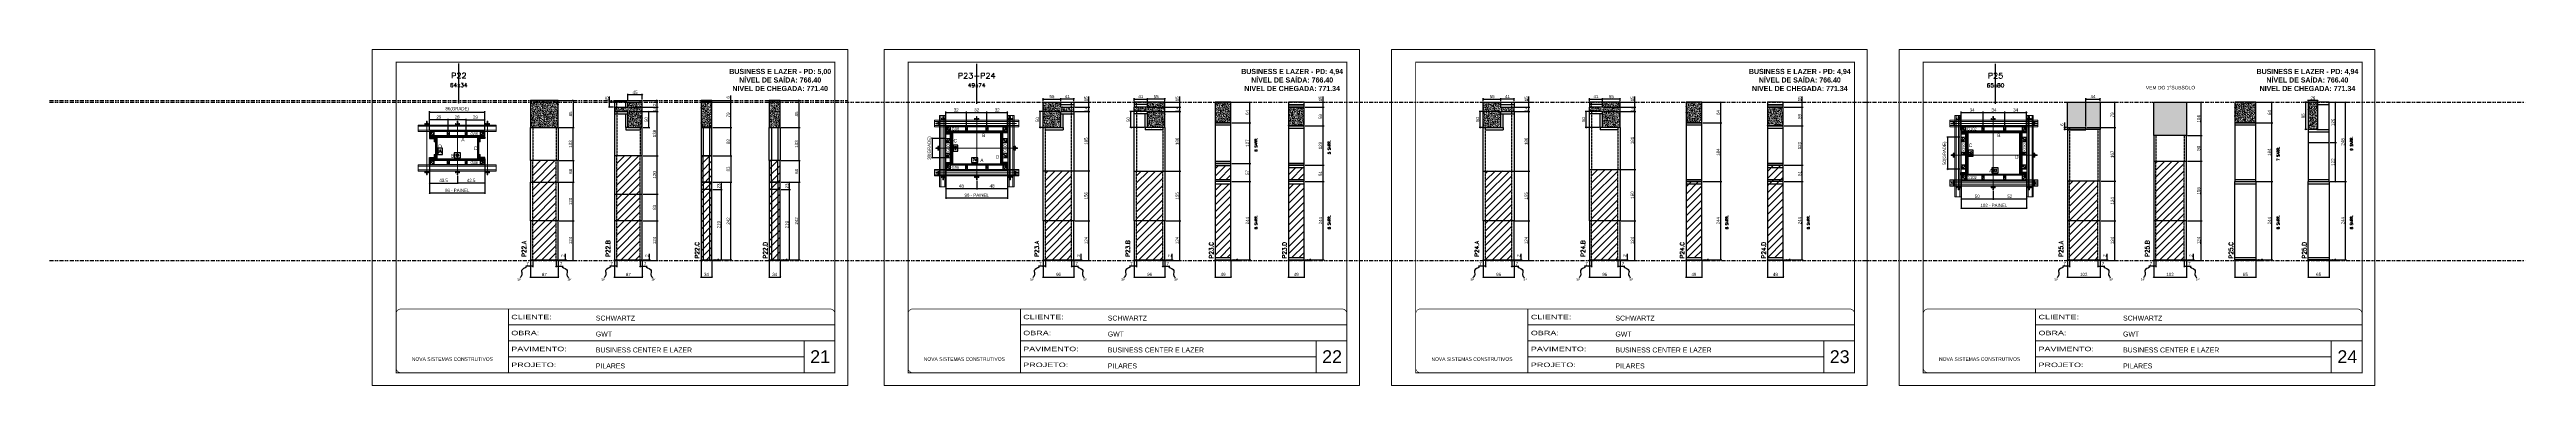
# Model space of a CAD drawing. Extents: x 13379 to 23315, y 867 to 16997.
# Drawn here: x 13379 to 21113, y 10056 to 11106 of the extents above; entities that cross this region are included whole.
import ezdxf
from ezdxf.enums import TextEntityAlignment as Align

# ---------------------------------------------------------------- set-up
doc = ezdxf.new("R2010")
doc.units = 0
for name, pattern in [('CONTINUO', [0]), ('DASHED', [0.75, 0.5, -0.25]), ('DIVIDE2', [0.625, 0.25, -0.125, 0, -0.125, 0, -0.125]), ('HIDDEN', [0.375, 0.25, -0.125])]:
    doc.linetypes.add(name, pattern=pattern)
for name, color, linetype, lineweight in [('CARIMBO', 255, 'Continuous', 9), ('Folhas', 255, 'Continuous', 9), ('Hachura', 251, 'Continuous', 9), ('Madeira', 126, 'Continuous', 18), ('Perfil Metálico', 224, 'Continuous', 18), ('SARRAFO DE PRESSAO', 251, 'DASHED', 9), ('Texto Seção', 7, 'Continuous', 15)]:
    doc.layers.add(name, color=color, linetype=linetype, lineweight=lineweight)
for name, color, linetype in [('CHAPA', 1, 'Continuous'), ('COTA', 241, 'Continuous'), ('MEIO_PONT', 93, 'Continuous'), ('NOMENCLATURA', 7, 'Continuous'), ('Nível', 160, 'Continuous'), ('Painéis', 200, 'Continuous'), ('SARR_2.2x7', 40, 'Continuous'), ('SARR_EDITAR', 141, 'Continuous'), ('SARRAFO', 251, 'Continuous'), ('Sarrafo de Pressão', 42, 'HIDDEN'), ('texto', 7, 'Continuous'), ('Texto de Titulo', 7, 'Continuous'), ('Texto Qtd Sarr', 242, 'Continuous'), ('TEXTO_GERAL', 7, 'Continuous')]:
    doc.layers.add(name, color=color, linetype=linetype)
doc.styles.add('ARIAL', font='arial.ttf')
doc.styles.add('COTA TECNICA', font='techl___.ttf', dxfattribs={"height": 10})
doc.styles.add('COTA TECNICA 2X', font='techl___.ttf', dxfattribs={"height": 10})
doc.styles.add('COTA TECNICA-50', font='techl___.ttf', dxfattribs={"height": 10})
doc.styles.add('REGUA-120', font='ROMANS.shx', dxfattribs={"height": 15})
doc.styles.add('ROMANC', font='techb___.ttf', dxfattribs={"height": 2.5})
doc.styles.add('ROMANS', font='romans.shx')
doc.styles.add('SANSSERIF', font='sas_____.pfb')
doc.styles.get("Standard").update_dxf_attribs({"font": 'arial.ttf'})
doc.styles.add('Tecnologia', font='')
doc.styles.get('Tecnologia').set_extended_font_data('Forgotten Futurist')
doc.dimstyles.new('COTA PAINEL-50', dxfattribs={"dimtxt": 10, "dimasz": 3, "dimexe": 3, "dimexo": 3, "dimgap": 3, "dimtad": 1, "dimdec": 1, "dimzin": 12, "dimdsep": 46, "dimtxsty": 'COTA TECNICA-50', "dimblk1": 'OBLIQUE', "dimblk2": 'OBLIQUE', "dimsah": 1, "dimcen": 0.9, "dimclrd": 4, "dimclre": 4, "dimclrt": 240, "dimadec": 1, "dimazin": 3, "dimtfac": 1, "dimtdec": 1, "dimtmove": 0, "dimatfit": 3, "dimfxl": 1, "dimtolj": 1, "dimtzin": 12, "dimarcsym": 0})
doc.dimstyles.new('PAINEL', dxfattribs={"dimtxt": 10, "dimasz": 3, "dimexe": 3, "dimexo": 3, "dimgap": 3, "dimtad": 1, "dimdec": 1, "dimzin": 12, "dimdsep": 46, "dimtxsty": 'COTA TECNICA', "dimblk1": 'OBLIQUE', "dimblk2": 'OBLIQUE', "dimsah": 1, "dimcen": 0.9, "dimclrd": 4, "dimclre": 4, "dimclrt": 240, "dimadec": 1, "dimazin": 3, "dimtfac": 1, "dimtdec": 1, "dimtmove": 0, "dimatfit": 3, "dimfxl": 1, "dimtolj": 1, "dimtzin": 12, "dimarcsym": 0})
doc.dimstyles.new('SECAO PILAR', dxfattribs={"dimtxt": 10, "dimasz": 3, "dimexe": 3, "dimexo": 3, "dimgap": 3, "dimtad": 1, "dimdec": 1, "dimlfac": 0.5, "dimzin": 12, "dimdsep": 46, "dimtxsty": 'COTA TECNICA 2X', "dimblk1": 'OBLIQUE', "dimblk2": 'OBLIQUE', "dimsah": 1, "dimcen": 0.9, "dimclrd": 256, "dimclre": 256, "dimclrt": 256, "dimadec": 1, "dimazin": 3, "dimtfac": 1, "dimtdec": 1, "dimtmove": 0, "dimatfit": 3, "dimfxl": 1, "dimtolj": 1, "dimtzin": 12, "dimarcsym": 0})
doc.dimstyles.new('SECÇÃO 2', dxfattribs={"dimtxt": 7, "dimasz": 6, "dimexe": 0.18, "dimexo": 2, "dimgap": -4, "dimtad": 3, "dimdec": 1, "dimlfac": 0.5, "dimzin": 12, "dimdsep": 46, "dimtxsty": 'ROMANS', "dimblk": 'ARCHTICK', "dimcen": 0.09, "dimse1": 1, "dimse2": 1, "dimsd1": 1, "dimsd2": 1, "dimclrd": 180, "dimclre": 5, "dimclrt": 1, "dimadec": 0, "dimazin": 3, "dimtfac": 1, "dimtdec": 1, "dimtofl": 0, "dimtmove": 0, "dimatfit": 3, "dimldrblk": 'ARCHTICK', "dimfxl": 1, "dimtolj": 1, "dimtzin": 0, "dimarcsym": 0})
doc.dimstyles.get("Standard").update_dxf_attribs({"dimtxt": 0.18, "dimasz": 0.18, "dimexe": 0.18, "dimexo": 0.0625, "dimgap": 0.09, "dimtad": 0, "dimtih": 1, "dimtoh": 1, "dimdec": 4, "dimzin": 0, "dimdsep": 46, "dimtxsty": 'Standard', "dimcen": 0.09, "dimadec": 0, "dimazin": 0, "dimtfac": 1, "dimtdec": 4, "dimtofl": 0, "dimtmove": 0, "dimatfit": 3, "dimfxl": 1, "dimtolj": 1, "dimtzin": 0, "dimarcsym": 0})
pattern_1 = [(135, (-8311.5841, 19955.5141), (-1.12253202, -1.12253202), [])]
pattern_2 = [(135, (-8313.5841, 19955.5141), (-1.12253202, -1.12253202), [])]

# ---------------------------------------------------------------- blocks, each defined once
blk = doc.blocks.new('9999999999')
at = {"color": 30, "linetype": 'CONTINUO'}
for p, q in [((98564.6, 34230.2), (98564.6, 34429.4)), ((98564.6, 34379.6), (99584, 34379.6)), ((98564.6, 34329.8), (99488, 34329.8)), ((98564.6, 34280), (99488, 34280)), ((99584, 34329.8), (99488, 34329.8)), ((99488, 34329.8), (99488, 34230.2))]:
    blk.add_line(p, q, dxfattribs=at)
at = {"color": 30, "linetype": 'CONTINUO', "const_width": 2}
blk.add_lwpolyline([(99584, 34230.2), (99584, 34414.4, 0.414214), (99569, 34429.4), (98229, 34429.4, 0.414214), (98214, 34414.4), (98214, 34245.2, 0.414214), (98229, 34230.2), (99584, 34230.2)], format="xyb", dxfattribs=at)
at = {"layer": 'Folhas'}
blk.add_lwpolyline([(98139, 34190.2), (99624, 34190.2), (99624, 35240.2), (98139, 35240.2)], close=True, dxfattribs=at)
at = {"layer": 'Folhas', "color": 30, "const_width": 3}
blk.add_lwpolyline([(98214, 34230.2), (99584, 34230.2), (99584, 35200.2), (98214, 35200.2)], close=True, dxfattribs=at)
at = {"color": 7, "linetype": 'Continuous', "ltscale": 5, "style": 'ARIAL'}
for s, height, p in [('SCHWARTZ', 15.48, (98837.7, 34393.1)), ('GWT', 15.48, (98837.7, 34343.3)), ('NOVA SISTEMAS CONSTRUTIVOS', 11.059, (98263.2, 34267.2)), ('BUSINESS CENTER E LAZER', 15.483, (98837.7, 34293.5)), ('PILARES', 15.48, (98837.7, 34243.7))]:
    blk.add_text(s, height=height, dxfattribs=at).set_placement(p)
at = {"layer": 'Folhas', "color": 7, "style": 'Tecnologia', "width": 1.5}
for s, p in [('OBRA:', (98573.7, 34347.3)), ('CLIENTE:', (98573.7, 34397.2)), ('PAVIMENTO:', (98573.7, 34297.5)), ('PROJETO:', (98573.7, 34247.7))]:
    blk.add_text(s, height=14, dxfattribs=at).set_placement(p)
blk = doc.blocks.new('*D632')
at = {"layer": 'COTA', "color": 180, "lineweight": -2, "transparency": 16777216}
for p, q in [((14662, 10782.6), (14642.7, 10782.6)), ((14642.7, 10782.6), (14642.7, 10767.6)), ((14642.7, 10767.6), (14662, 10767.6)), ((14662, 10767.6), (14662, 10782.6))]:
    blk.add_line(p, q, dxfattribs=at)
at = {"layer": 'Defpoints', "color": 0, "transparency": 16777216}
for p in [(14587.8, 10763.6), (14715.8, 10763.6), (14715.8, 10763.6)]:
    blk.add_point(p, dxfattribs=at)
at = {"layer": 'COTA', "color": 1, "transparency": 16777216, "insert": (14652.3, 10775.1), "char_height": 7, "attachment_point": 5, "style": 'ROMANS'}
blk.add_mtext('\\A1;64', dxfattribs=at)
blk = doc.blocks.new('_ArchTick')
at = {"color": 0, "linetype": 'ByBlock', "const_width": 0.15}
blk.add_lwpolyline([(-0.5, -0.5), (0.5, 0.5)], dxfattribs=at)
blk = doc.blocks.new('_Oblique')
at = {"color": 0, "linetype": 'ByBlock', "lineweight": -2}
blk.add_line((-0.5, -0.5), (0.5, 0.5), dxfattribs=at)
blk = doc.blocks.new('*D633')
at = {"layer": 'COTA', "lineweight": -2, "transparency": 16777216}
for p, q in [((14565.8, 10756.6), (14565.8, 10654.4)), ((14737.8, 10756.6), (14737.8, 10654.4)), ((14565.8, 10657.4), (14737.8, 10657.4))]:
    blk.add_line(p, q, dxfattribs=at)
at = {"layer": 'Defpoints', "color": 0, "transparency": 16777216}
for p in [(14565.8, 10759.6), (14737.8, 10759.6), (14737.8, 10657.4)]:
    blk.add_point(p, dxfattribs=at)
at = {"layer": 'COTA', "lineweight": -2, "transparency": 16777216, "xscale": 3, "yscale": 3, "zscale": 3, "rotation": 180}
blk.add_blockref('_Oblique', (14565.8, 10657.4), dxfattribs=at)
at = {"layer": 'COTA', "lineweight": -2, "transparency": 16777216, "xscale": 3, "yscale": 3, "zscale": 3}
blk.add_blockref('_Oblique', (14737.8, 10657.4), dxfattribs=at)
at = {"layer": 'COTA', "transparency": 16777216, "insert": (14651.8, 10665.5), "char_height": 10, "attachment_point": 5, "style": 'COTA TECNICA 2X'}
blk.add_mtext('\\A1;86 - PAINEL', dxfattribs=at)
blk = doc.blocks.new('*D634')
at = {"layer": 'COTA', "lineweight": -2, "transparency": 16777216}
for p, q in [((14565.8, 10722.6), (14565.8, 10685.4)), ((14565.8, 10688.4), (14652.9, 10688.4)), ((14652.9, 10710.8), (14652.9, 10685.4))]:
    blk.add_line(p, q, dxfattribs=at)
at = {"layer": 'Defpoints', "color": 0, "transparency": 16777216}
for p in [(14565.8, 10725.6), (14652.9, 10713.8), (14652.9, 10688.4)]:
    blk.add_point(p, dxfattribs=at)
at = {"layer": 'COTA', "lineweight": -2, "transparency": 16777216, "xscale": 3, "yscale": 3, "zscale": 3, "rotation": 180}
blk.add_blockref('_Oblique', (14565.8, 10688.4), dxfattribs=at)
at = {"layer": 'COTA', "lineweight": -2, "transparency": 16777216, "xscale": 3, "yscale": 3, "zscale": 3}
blk.add_blockref('_Oblique', (14652.9, 10688.4), dxfattribs=at)
at = {"layer": 'COTA', "transparency": 16777216, "insert": (14609.4, 10696.6), "char_height": 10, "attachment_point": 5, "style": 'COTA TECNICA 2X'}
blk.add_mtext('\\A1;43.5', dxfattribs=at)
blk = doc.blocks.new('*D635')
at = {"layer": 'COTA', "lineweight": -2, "transparency": 16777216}
for p, q in [((14652.9, 10710.8), (14652.9, 10685.4)), ((14737.8, 10688.4), (14652.9, 10688.4)), ((14737.8, 10722.6), (14737.8, 10685.4))]:
    blk.add_line(p, q, dxfattribs=at)
at = {"layer": 'Defpoints', "color": 0, "transparency": 16777216}
for p in [(14652.9, 10713.8), (14652.9, 10688.4), (14737.8, 10725.6)]:
    blk.add_point(p, dxfattribs=at)
at = {"layer": 'COTA', "lineweight": -2, "transparency": 16777216, "xscale": 3, "yscale": 3, "zscale": 3, "rotation": 180}
blk.add_blockref('_Oblique', (14652.9, 10688.4), dxfattribs=at)
at = {"layer": 'COTA', "lineweight": -2, "transparency": 16777216, "xscale": 3, "yscale": 3, "zscale": 3}
blk.add_blockref('_Oblique', (14737.8, 10688.4), dxfattribs=at)
at = {"layer": 'COTA', "transparency": 16777216, "insert": (14695.4, 10696.5), "char_height": 10, "attachment_point": 5, "style": 'COTA TECNICA 2X'}
blk.add_mtext('\\A1;42.5', dxfattribs=at)
blk = doc.blocks.new('*D636')
at = {"layer": 'COTA', "color": 180, "lineweight": -2, "transparency": 16777216}
for p, q in [((14605.9, 10797.4), (14590.9, 10797.4)), ((14590.9, 10797.4), (14590.9, 10777.7)), ((14590.9, 10777.7), (14605.9, 10777.7)), ((14605.9, 10777.7), (14605.9, 10797.4))]:
    blk.add_line(p, q, dxfattribs=at)
at = {"layer": 'Defpoints', "color": 0, "transparency": 16777216}
for p in [(14587.8, 10831.6), (14609.9, 10831.6), (14587.8, 10763.6)]:
    blk.add_point(p, dxfattribs=at)
at = {"layer": 'COTA', "color": 1, "transparency": 16777216, "insert": (14598.4, 10787.6), "char_height": 7, "attachment_point": 5, "rotation": 90, "style": 'ROMANS'}
blk.add_mtext('\\A1;34', dxfattribs=at)
blk = doc.blocks.new('titulo1')
at = {"layer": 'Defpoints', "color": 252, "linetype": 'HIDDEN', "ltscale": 2}
blk.add_line((0, 0), (0, 125), dxfattribs=at)
at = {"layer": 'Defpoints', "style": 'ROMANS', "oblique": 15}
blk.add_attdef('FOLHA', text='', height=10, dxfattribs=at).set_placement((0, 15.6), align=Align.MIDDLE_CENTER)
at = {"layer": 'Texto Qtd Sarr', "color": 3, "style": 'ROMANS', "oblique": 15}
for tag, height, p in [('TITULO', 17, (0, 71.4)), ('SEÇÃO', 12, (0, 41.5))]:
    blk.add_attdef(tag, text='', height=height, dxfattribs=at).set_placement(p, align=Align.MIDDLE_CENTER)
blk = doc.blocks.new('PONTALETE')
at = {"layer": 'Madeira'}
for q in [(2.7, 7), (7, 5.8), (7, 1.7)]:
    blk.add_line((0, 0), q, dxfattribs=at)
blk.add_lwpolyline([(0, 0), (7, 0), (7, 7), (0, 7)], close=True, dxfattribs=at)
for centre, radius, start, end in [((2, 0.1), 6.23, 37.2818, 109.0913), ((1.1, 0.9), 3.19, 343.603, 109.9847), ((-0.2, -0.8), 3.09, 14.6322, 86.0383)]:
    blk.add_arc(centre, radius, start, end, dxfattribs=at)
blk = doc.blocks.new('*D637')
at = {"layer": 'COTA', "lineweight": -2, "transparency": 16777216}
for p, q in [((14565.8, 10852.6), (14565.8, 10913.1)), ((14565.8, 10910.1), (14737.8, 10910.1)), ((14737.8, 10852.6), (14737.8, 10913.1))]:
    blk.add_line(p, q, dxfattribs=at)
at = {"layer": 'Defpoints', "color": 0, "transparency": 16777216}
for p in [(14737.8, 10910.1), (14565.8, 10849.6), (14737.8, 10849.6)]:
    blk.add_point(p, dxfattribs=at)
at = {"layer": 'COTA', "lineweight": -2, "transparency": 16777216, "xscale": 3, "yscale": 3, "zscale": 3, "rotation": 180}
blk.add_blockref('_Oblique', (14565.8, 10910.1), dxfattribs=at)
at = {"layer": 'COTA', "lineweight": -2, "transparency": 16777216, "xscale": 3, "yscale": 3, "zscale": 3}
blk.add_blockref('_Oblique', (14737.8, 10910.1), dxfattribs=at)
at = {"layer": 'COTA', "transparency": 16777216, "insert": (14651.8, 10919.3), "char_height": 10, "attachment_point": 5, "style": 'COTA TECNICA 2X'}
blk.add_mtext('\\A1;86(GRADE)', dxfattribs=at)
blk = doc.blocks.new('MEIO PONTALETE')
at = {"layer": 'Madeira'}
for q in [(2.7, 7), (3.5, 2.9), (3.5, 0.9)]:
    blk.add_line((0, 0), q, dxfattribs=at)
blk.add_lwpolyline([(0, 0), (3.5, 0), (3.5, 7), (0, 7)], close=True, dxfattribs=at)
for centre, radius, start, end in [((2, 0.1), 6.23, 76.4499, 109.0913), ((1.1, 0.9), 3.19, 40.9063, 109.9847), ((-0.2, -0.8), 3.09, 14.6322, 86.0383)]:
    blk.add_arc(centre, radius, start, end, dxfattribs=at)
blk = doc.blocks.new('*D638')
at = {"layer": 'COTA', "lineweight": -2, "transparency": 16777216}
for p, q in [((14679.8, 10852.6), (14679.8, 10889.3)), ((14679.8, 10886.3), (14737.8, 10886.3)), ((14737.8, 10852.6), (14737.8, 10889.3))]:
    blk.add_line(p, q, dxfattribs=at)
at = {"layer": 'Defpoints', "color": 0, "transparency": 16777216}
for p in [(14679.8, 10849.6), (14737.8, 10886.3), (14737.8, 10849.6)]:
    blk.add_point(p, dxfattribs=at)
at = {"layer": 'COTA', "lineweight": -2, "transparency": 16777216, "xscale": 3, "yscale": 3, "zscale": 3, "rotation": 180}
blk.add_blockref('_Oblique', (14679.8, 10886.3), dxfattribs=at)
at = {"layer": 'COTA', "lineweight": -2, "transparency": 16777216, "xscale": 3, "yscale": 3, "zscale": 3}
blk.add_blockref('_Oblique', (14737.8, 10886.3), dxfattribs=at)
at = {"layer": 'COTA', "transparency": 16777216, "insert": (14708.8, 10894.4), "char_height": 10, "attachment_point": 5, "style": 'COTA TECNICA 2X'}
blk.add_mtext('\\A1;29', dxfattribs=at)
blk = doc.blocks.new('*D655')
at = {"layer": 'COTA', "lineweight": -2, "transparency": 16777216}
for p, q in [((14623.8, 10852.6), (14623.8, 10889.3)), ((14679.8, 10886.3), (14623.8, 10886.3)), ((14679.8, 10852.6), (14679.8, 10889.3))]:
    blk.add_line(p, q, dxfattribs=at)
at = {"layer": 'Defpoints', "color": 0, "transparency": 16777216}
for p in [(14623.8, 10886.3), (14623.8, 10849.6), (14679.8, 10849.6)]:
    blk.add_point(p, dxfattribs=at)
at = {"layer": 'COTA', "lineweight": -2, "transparency": 16777216, "xscale": 3, "yscale": 3, "zscale": 3, "rotation": 180}
blk.add_blockref('_Oblique', (14623.8, 10886.3), dxfattribs=at)
at = {"layer": 'COTA', "lineweight": -2, "transparency": 16777216, "xscale": 3, "yscale": 3, "zscale": 3}
blk.add_blockref('_Oblique', (14679.8, 10886.3), dxfattribs=at)
at = {"layer": 'COTA', "transparency": 16777216, "insert": (14651.8, 10894.4), "char_height": 10, "attachment_point": 5, "style": 'COTA TECNICA 2X'}
blk.add_mtext('\\A1;28', dxfattribs=at)
blk = doc.blocks.new('*D656')
at = {"layer": 'COTA', "linetype": 'ByBlock', "lineweight": -2, "transparency": 16777216}
for p, q in [((14565.8, 10852.6), (14565.8, 10889.3)), ((14623.8, 10886.3), (14565.8, 10886.3)), ((14623.8, 10852.6), (14623.8, 10889.3))]:
    blk.add_line(p, q, dxfattribs=at)
at = {"layer": 'Defpoints', "color": 0, "linetype": 'ByBlock', "transparency": 16777216}
for p in [(14565.8, 10886.3), (14565.8, 10849.6), (14623.8, 10849.6)]:
    blk.add_point(p, dxfattribs=at)
at = {"layer": 'COTA', "linetype": 'ByBlock', "lineweight": -2, "transparency": 16777216, "xscale": 3, "yscale": 3, "zscale": 3, "rotation": 180}
blk.add_blockref('_Oblique', (14565.8, 10886.3), dxfattribs=at)
at = {"layer": 'COTA', "linetype": 'ByBlock', "lineweight": -2, "transparency": 16777216, "xscale": 3, "yscale": 3, "zscale": 3}
blk.add_blockref('_Oblique', (14623.8, 10886.3), dxfattribs=at)
at = {"layer": 'COTA', "linetype": 'ByBlock', "transparency": 16777216, "insert": (14594.8, 10894.4), "char_height": 10, "attachment_point": 5, "style": 'COTA TECNICA 2X'}
blk.add_mtext('\\A1;29', dxfattribs=at)
blk = doc.blocks.new('C')
at = {"layer": 'Hachura', "color": 0}
for p, q in [((0, 3.2), (0, -3.2)), ((0.4, 3.2), (0, 3.2)), ((0.5, 3.2), (0, 3.2)), ((0.5, 3), (0, 3)), ((0.5, 2.9), (0, 2.9)), ((0, 2.7), (0, -1.2)), ((0.5, 2.6), (0, 2.6)), ((0.5, 2.2), (0, 2.2)), ((0.5, 1.5), (0, 1.5)), ((0.4, 0.5), (0.2, 0.5)), ((0.4, -3.2), (0.4, 3.2)), ((0.4, 3.2), (2.6, 3.2)), ((1.7, 1), (0.4, 1)), ((1.5, 0.1), (0.4, 0.1)), ((1.4, 1.9), (1.4, 1)), ((2.6, 2.4), (1.5, 2.1)), ((1.7, -1), (1.7, 1)), ((1.7, 1), (1.7, 0.8)), ((1.7, 1), (1.7, 0.8)), ((1.7, 0.8), (3.4, 0.8)), ((3.4, 0.4), (1.7, 0.4)), ((2.6, 3.2), (2.6, 2.4)), ((3.3, 0.8), (3.3, -0.8)), ((3.4, 0.8), (3.4, -0.8)), ((3.7, 0.4), (3.4, 0.4)), ((3.8, -0.5), (3.4, 0.4)), ((3.4, 0.1), (3.7, -0.6)), ((3.7, 0.5), (4.3, -0.6)), ((3.7, 0.4), (4.2, -0.5)), ((4.4, -0.6), (3.8, 0.5)), ((4.2, 0.4), (3.9, 0.4)), ((4.4, -0.5), (3.9, 0.4)), ((4.2, 0.4), (4.3, 0.4)), ((4.3, 0.5), (4.8, -0.6)), ((4.3, 0.4), (4.7, -0.5)), ((5, -0.6), (4.4, 0.5)), ((4.5, 0.4), (4.8, 0.4)), ((5, -0.5), (4.5, 0.4)), ((4.8, 0.4), (5.3, -0.5)), ((4.9, 0.5), (5.4, -0.6)), ((5.5, -0.6), (5, 0.5)), ((5.6, -0.5), (5.1, 0.4)), ((5.4, 0.4), (5.1, 0.4)), ((5.6, -0.5), (5.1, 0.4)), ((5.4, 0.4), (5.7, -0.2)), ((5.5, 0.5), (5.7, -0.1)), ((5.7, 0.2), (5.6, 0.5)), ((5.7, 0.3), (5.7, 0.4)), ((5.7, 0.4), (5.7, 0.4)), ((5.7, 0.4), (5.9, 0.3)), ((5.7, 0.4), (5.7, -0.5)), ((5.9, -0.4), (5.9, 0.3)), ((0.4, 0), (0, 0)), ((0.5, -1.5), (0, -1.5)), ((0.5, -2.2), (0, -2.2)), ((0.5, -2.6), (0, -2.6)), ((0.5, -2.9), (0, -2.9)), ((0.5, -3), (0, -3)), ((0, -3.2), (2.6, -3.2)), ((0.5, -3.2), (0, -3.2)), ((0.1, -0.5), (0.3, -0.5)), ((0.3, -0.5), (0.4, -0.5)), ((0.4, 0), (0.4, -1)), ((0.4, -0.2), (1.5, -0.2)), ((0.4, -0.6), (0.4, -0.3)), ((0.4, -3.2), (0.4, -0.6)), ((0.4, -1), (1.7, -1)), ((1.4, -1.9), (1.4, -1)), ((2.6, -2.4), (1.5, -2.1)), ((3.4, -0.3), (1.7, -0.3)), ((3.4, -0.8), (1.7, -0.8)), ((2.6, -3.2), (2.6, -2.4)), ((3.4, -0.1), (3.6, -0.5)), ((3.4, -0.5), (3.6, -0.5)), ((3.8, -0.5), (4.2, -0.5)), ((4.4, -0.5), (4.7, -0.5)), ((4.6, -0.5), (4.7, -0.5)), ((5, -0.5), (5.3, -0.5)), ((5.6, -0.5), (5.7, -0.5)), ((5.7, -0.5), (5.9, -0.4)), ((5.7, -0.5), (5.7, -0.5))]:
    blk.add_line(p, q, dxfattribs=at)
for centre, radius, start, end in [((1.5, 1.9), 0.161, 104.7436, 180), ((1.4, 0), 0.129, 272.695, 87.305), ((3.8, 0.4), 0.143, 25.5688, 154.4312), ((4.4, 0.4), 0.143, 25.5688, 154.4312), ((5, 0.4), 0.143, 25.5688, 154.4312), ((5.5, 0.4), 0.143, 25.5688, 154.4312), ((0.2, -0.4), 0.174, 221.744, 317.8592), ((1.5, -1.9), 0.161, 180, 255.2564), ((3.7, -0.4), 0.174, 222.1408, 318.256), ((4.3, -0.4), 0.174, 222.1408, 318.256), ((4.9, -0.4), 0.174, 222.1408, 318.256), ((5.4, -0.4), 0.174, 222.1408, 318.256), ((5.6, -0.4), 0.174, 317.8592, 318.256)]:
    blk.add_arc(centre, radius, start, end, dxfattribs=at)
blk = doc.blocks.new('*D639')
at = {"layer": 'COTA', "color": 4, "lineweight": -2, "transparency": 16777216}
for p, q in [((14880.5, 10445.7), (14880.5, 10391.6)), ((14967.5, 10445.7), (14967.5, 10391.6)), ((14880.5, 10394.6), (14967.5, 10394.6))]:
    blk.add_line(p, q, dxfattribs=at)
at = {"layer": 'Defpoints', "color": 0, "transparency": 16777216}
for p in [(14880.5, 10448.7), (14967.5, 10448.7), (14967.5, 10394.6)]:
    blk.add_point(p, dxfattribs=at)
at = {"layer": 'COTA', "color": 4, "lineweight": -2, "transparency": 16777216, "xscale": 3, "yscale": 3, "zscale": 3, "rotation": 180}
blk.add_blockref('_Oblique', (14880.5, 10394.6), dxfattribs=at)
at = {"layer": 'COTA', "color": 4, "lineweight": -2, "transparency": 16777216, "xscale": 3, "yscale": 3, "zscale": 3}
blk.add_blockref('_Oblique', (14967.5, 10394.6), dxfattribs=at)
at = {"layer": 'COTA', "color": 240, "transparency": 16777216, "insert": (14924, 10402.6), "char_height": 10, "attachment_point": 5, "style": 'COTA TECNICA'}
blk.add_mtext('\\A1;87', dxfattribs=at)
blk = doc.blocks.new('*D640')
at = {"layer": 'COTA', "color": 4, "lineweight": -2, "transparency": 16777216}
for p, q in [((14970.5, 10570.7), (15016.7, 10570.7)), ((15013.7, 10446.7), (15013.7, 10570.7)), ((14970.5, 10446.7), (15016.7, 10446.7))]:
    blk.add_line(p, q, dxfattribs=at)
at = {"layer": 'Defpoints', "color": 0, "transparency": 16777216}
for p in [(14967.5, 10570.7), (15013.7, 10570.7), (14967.5, 10446.7)]:
    blk.add_point(p, dxfattribs=at)
at = {"layer": 'COTA', "color": 4, "lineweight": -2, "transparency": 16777216, "xscale": 3, "yscale": 3, "zscale": 3}
for p, rotation in [((15013.7, 10570.7), 90), ((15013.7, 10446.7), 270)]:
    blk.add_blockref('_Oblique', p, dxfattribs=dict(at, rotation=rotation))
at = {"layer": 'COTA', "color": 240, "transparency": 16777216, "insert": (15005.7, 10508.7), "char_height": 10, "attachment_point": 5, "rotation": 90, "style": 'COTA TECNICA-50'}
blk.add_mtext('\\A1;124', dxfattribs=at)
blk = doc.blocks.new('*D641')
at = {"layer": 'COTA', "color": 4, "lineweight": -2, "transparency": 16777216}
for p, q in [((14970.5, 10448.7), (14993, 10448.7)), ((14970.5, 10446.7), (14993, 10446.7)), ((14990, 10448.7), (14990, 10467.5)), ((14990, 10446.7), (14990, 10448.7)), ((14990, 10446.7), (14990, 10443.7))]:
    blk.add_line(p, q, dxfattribs=at)
at = {"layer": 'Defpoints', "color": 0, "transparency": 16777216}
for p in [(14967.5, 10448.7), (14967.5, 10446.7), (14990, 10446.7)]:
    blk.add_point(p, dxfattribs=at)
at = {"layer": 'COTA', "color": 4, "lineweight": -2, "transparency": 16777216, "xscale": 3, "yscale": 3, "zscale": 3}
for p, rotation in [((14990, 10448.7), 270), ((14990, 10446.7), 90)]:
    blk.add_blockref('_Oblique', p, dxfattribs=dict(at, rotation=rotation))
at = {"layer": 'COTA', "color": 240, "transparency": 16777216, "insert": (14982, 10461.5), "char_height": 10, "attachment_point": 5, "rotation": 90, "style": 'COTA TECNICA-50'}
blk.add_mtext('\\A1;2', dxfattribs=at)
blk = doc.blocks.new('*D642')
at = {"layer": 'COTA', "color": 4, "lineweight": -2, "transparency": 16777216}
for p, q in [((14880.5, 10443.7), (14880.5, 10425.2)), ((14887.5, 10445.7), (14887.5, 10425.2)), ((14880.5, 10428.2), (14865.8, 10428.2)), ((14887.5, 10428.2), (14880.5, 10428.2))]:
    blk.add_line(p, q, dxfattribs=at)
at = {"layer": 'Defpoints', "color": 0, "transparency": 16777216}
for p in [(14880.5, 10446.7), (14887.5, 10448.7), (14880.5, 10428.2)]:
    blk.add_point(p, dxfattribs=at)
at = {"layer": 'COTA', "color": 4, "lineweight": -2, "transparency": 16777216, "xscale": 3, "yscale": 3, "zscale": 3, "rotation": 180}
blk.add_blockref('_Oblique', (14880.5, 10428.2), dxfattribs=at)
at = {"layer": 'COTA', "color": 4, "lineweight": -2, "transparency": 16777216, "xscale": 3, "yscale": 3, "zscale": 3}
blk.add_blockref('_Oblique', (14887.5, 10428.2), dxfattribs=at)
at = {"layer": 'COTA', "color": 240, "transparency": 16777216, "insert": (14871.6, 10436.3), "char_height": 10, "attachment_point": 5, "style": 'COTA TECNICA-50'}
blk.add_mtext('\\A1;7', dxfattribs=at)
blk = doc.blocks.new('*D643')
at = {"layer": 'COTA', "color": 4, "lineweight": -2, "transparency": 16777216}
for p, q in [((14960.5, 10445.7), (14960.5, 10425.2)), ((14967.5, 10443.7), (14967.5, 10425.2)), ((14960.5, 10428.2), (14967.5, 10428.2)), ((14967.5, 10428.2), (14982.2, 10428.2))]:
    blk.add_line(p, q, dxfattribs=at)
at = {"layer": 'Defpoints', "color": 0, "transparency": 16777216}
for p in [(14960.5, 10448.7), (14967.5, 10446.7), (14967.5, 10428.2)]:
    blk.add_point(p, dxfattribs=at)
at = {"layer": 'COTA', "color": 4, "lineweight": -2, "transparency": 16777216, "xscale": 3, "yscale": 3, "zscale": 3, "rotation": 180}
blk.add_blockref('_Oblique', (14960.5, 10428.2), dxfattribs=at)
at = {"layer": 'COTA', "color": 4, "lineweight": -2, "transparency": 16777216, "xscale": 3, "yscale": 3, "zscale": 3}
blk.add_blockref('_Oblique', (14967.5, 10428.2), dxfattribs=at)
at = {"layer": 'COTA', "color": 240, "transparency": 16777216, "insert": (14976.4, 10436.3), "char_height": 10, "attachment_point": 5, "style": 'COTA TECNICA-50'}
blk.add_mtext('\\A1;7', dxfattribs=at)
blk = doc.blocks.new('*D644')
at = {"layer": 'COTA', "color": 4, "lineweight": -2, "transparency": 16777216}
for p, q in [((15142.8, 10445.7), (15142.8, 10391.6)), ((15229.8, 10445.7), (15229.8, 10391.6)), ((15142.8, 10394.6), (15229.8, 10394.6))]:
    blk.add_line(p, q, dxfattribs=at)
at = {"layer": 'Defpoints', "color": 0, "transparency": 16777216}
for p in [(15142.8, 10448.7), (15229.8, 10448.7), (15229.8, 10394.6)]:
    blk.add_point(p, dxfattribs=at)
at = {"layer": 'COTA', "color": 4, "lineweight": -2, "transparency": 16777216, "xscale": 3, "yscale": 3, "zscale": 3, "rotation": 180}
blk.add_blockref('_Oblique', (15142.8, 10394.6), dxfattribs=at)
at = {"layer": 'COTA', "color": 4, "lineweight": -2, "transparency": 16777216, "xscale": 3, "yscale": 3, "zscale": 3}
blk.add_blockref('_Oblique', (15229.8, 10394.6), dxfattribs=at)
at = {"layer": 'COTA', "color": 240, "transparency": 16777216, "insert": (15186.3, 10402.6), "char_height": 10, "attachment_point": 5, "style": 'COTA TECNICA'}
blk.add_mtext('\\A1;87', dxfattribs=at)
blk = doc.blocks.new('*D645')
at = {"layer": 'COTA', "color": 4, "lineweight": -2, "transparency": 16777216}
for p, q in [((15232.8, 10570.7), (15279.1, 10570.7)), ((15276.1, 10446.7), (15276.1, 10570.7)), ((15232.8, 10446.7), (15279.1, 10446.7))]:
    blk.add_line(p, q, dxfattribs=at)
at = {"layer": 'Defpoints', "color": 0, "transparency": 16777216}
for p in [(15229.8, 10570.7), (15276.1, 10570.7), (15229.8, 10446.7)]:
    blk.add_point(p, dxfattribs=at)
at = {"layer": 'COTA', "color": 4, "lineweight": -2, "transparency": 16777216, "xscale": 3, "yscale": 3, "zscale": 3}
for p, rotation in [((15276.1, 10570.7), 90), ((15276.1, 10446.7), 270)]:
    blk.add_blockref('_Oblique', p, dxfattribs=dict(at, rotation=rotation))
at = {"layer": 'COTA', "color": 240, "transparency": 16777216, "insert": (15268, 10508.7), "char_height": 10, "attachment_point": 5, "rotation": 90, "style": 'COTA TECNICA-50'}
blk.add_mtext('\\A1;124', dxfattribs=at)
blk = doc.blocks.new('*D646')
at = {"layer": 'COTA', "color": 4, "lineweight": -2, "transparency": 16777216}
for p, q in [((15232.8, 10448.7), (15255.4, 10448.7)), ((15232.8, 10446.7), (15255.4, 10446.7)), ((15252.4, 10448.7), (15252.4, 10467.5)), ((15252.4, 10446.7), (15252.4, 10448.7)), ((15252.4, 10446.7), (15252.4, 10443.7))]:
    blk.add_line(p, q, dxfattribs=at)
at = {"layer": 'Defpoints', "color": 0, "transparency": 16777216}
for p in [(15229.8, 10448.7), (15229.8, 10446.7), (15252.4, 10446.7)]:
    blk.add_point(p, dxfattribs=at)
at = {"layer": 'COTA', "color": 4, "lineweight": -2, "transparency": 16777216, "xscale": 3, "yscale": 3, "zscale": 3}
for p, rotation in [((15252.4, 10448.7), 270), ((15252.4, 10446.7), 90)]:
    blk.add_blockref('_Oblique', p, dxfattribs=dict(at, rotation=rotation))
at = {"layer": 'COTA', "color": 240, "transparency": 16777216, "insert": (15244.4, 10461.5), "char_height": 10, "attachment_point": 5, "rotation": 90, "style": 'COTA TECNICA-50'}
blk.add_mtext('\\A1;2', dxfattribs=at)
blk = doc.blocks.new('*D647')
at = {"layer": 'COTA', "color": 4, "lineweight": -2, "transparency": 16777216}
for p, q in [((15142.8, 10443.7), (15142.8, 10425.2)), ((15149.8, 10445.7), (15149.8, 10425.2)), ((15142.8, 10428.2), (15128.1, 10428.2)), ((15149.8, 10428.2), (15142.8, 10428.2))]:
    blk.add_line(p, q, dxfattribs=at)
at = {"layer": 'Defpoints', "color": 0, "transparency": 16777216}
for p in [(15142.8, 10446.7), (15149.8, 10448.7), (15142.8, 10428.2)]:
    blk.add_point(p, dxfattribs=at)
at = {"layer": 'COTA', "color": 4, "lineweight": -2, "transparency": 16777216, "xscale": 3, "yscale": 3, "zscale": 3, "rotation": 180}
blk.add_blockref('_Oblique', (15142.8, 10428.2), dxfattribs=at)
at = {"layer": 'COTA', "color": 4, "lineweight": -2, "transparency": 16777216, "xscale": 3, "yscale": 3, "zscale": 3}
blk.add_blockref('_Oblique', (15149.8, 10428.2), dxfattribs=at)
at = {"layer": 'COTA', "color": 240, "transparency": 16777216, "insert": (15134, 10436.3), "char_height": 10, "attachment_point": 5, "style": 'COTA TECNICA-50'}
blk.add_mtext('\\A1;7', dxfattribs=at)
blk = doc.blocks.new('*D648')
at = {"layer": 'COTA', "color": 4, "lineweight": -2, "transparency": 16777216}
for p, q in [((15222.8, 10445.7), (15222.8, 10425.2)), ((15229.8, 10443.7), (15229.8, 10425.2)), ((15222.8, 10428.2), (15229.8, 10428.2)), ((15229.8, 10428.2), (15244.6, 10428.2))]:
    blk.add_line(p, q, dxfattribs=at)
at = {"layer": 'Defpoints', "color": 0, "transparency": 16777216}
for p in [(15222.8, 10448.7), (15229.8, 10446.7), (15229.8, 10428.2)]:
    blk.add_point(p, dxfattribs=at)
at = {"layer": 'COTA', "color": 4, "lineweight": -2, "transparency": 16777216, "xscale": 3, "yscale": 3, "zscale": 3, "rotation": 180}
blk.add_blockref('_Oblique', (15222.8, 10428.2), dxfattribs=at)
at = {"layer": 'COTA', "color": 4, "lineweight": -2, "transparency": 16777216, "xscale": 3, "yscale": 3, "zscale": 3}
blk.add_blockref('_Oblique', (15229.8, 10428.2), dxfattribs=at)
at = {"layer": 'COTA', "color": 240, "transparency": 16777216, "insert": (15238.7, 10436.3), "char_height": 10, "attachment_point": 5, "style": 'COTA TECNICA-50'}
blk.add_mtext('\\A1;7', dxfattribs=at)
blk = doc.blocks.new('*D649')
at = {"layer": 'COTA', "color": 4, "linetype": 'ByBlock', "lineweight": -2, "transparency": 16777216}
for p, q in [((14970.5, 10690.7), (15016.7, 10690.7)), ((15013.7, 10570.7), (15013.7, 10690.7)), ((14970.5, 10570.7), (15016.7, 10570.7))]:
    blk.add_line(p, q, dxfattribs=at)
at = {"layer": 'Defpoints', "color": 0, "linetype": 'ByBlock', "transparency": 16777216}
for p in [(14967.5, 10690.7), (15013.7, 10690.7), (14967.5, 10570.7)]:
    blk.add_point(p, dxfattribs=at)
at = {"layer": 'COTA', "color": 4, "linetype": 'ByBlock', "lineweight": -2, "transparency": 16777216, "xscale": 3, "yscale": 3, "zscale": 3}
for p, rotation in [((15013.7, 10690.7), 90), ((15013.7, 10570.7), 270)]:
    blk.add_blockref('_Oblique', p, dxfattribs=dict(at, rotation=rotation))
at = {"layer": 'COTA', "color": 240, "linetype": 'ByBlock', "transparency": 16777216, "insert": (15005.6, 10630.7), "char_height": 10, "attachment_point": 5, "rotation": 90, "style": 'COTA TECNICA'}
blk.add_mtext('\\A1;120', dxfattribs=at)
blk = doc.blocks.new('*D620')
at = {"layer": 'COTA', "color": 4, "lineweight": -2, "transparency": 16777216}
for p, q in [((15450.1, 10940.7), (15509.3, 10940.7)), ((15506.3, 10861.7), (15506.3, 10940.7)), ((15450.1, 10861.7), (15509.3, 10861.7))]:
    blk.add_line(p, q, dxfattribs=at)
at = {"layer": 'Defpoints', "color": 0, "transparency": 16777216}
for p in [(15447.1, 10940.7), (15506.3, 10940.7), (15447.1, 10861.7)]:
    blk.add_point(p, dxfattribs=at)
at = {"layer": 'COTA', "color": 4, "lineweight": -2, "transparency": 16777216, "xscale": 3, "yscale": 3, "zscale": 3}
for p, rotation in [((15506.3, 10940.7), 90), ((15506.3, 10861.7), 270)]:
    blk.add_blockref('_Oblique', p, dxfattribs=dict(at, rotation=rotation))
at = {"layer": 'COTA', "color": 240, "transparency": 16777216, "insert": (15498.2, 10901.2), "char_height": 10, "attachment_point": 5, "rotation": 90, "style": 'COTA TECNICA'}
blk.add_mtext('\\A1;79', dxfattribs=at)
blk = doc.blocks.new('*D621')
at = {"layer": 'COTA', "color": 4, "lineweight": -2, "transparency": 16777216}
for p, q in [((15413.1, 10445.7), (15413.1, 10391.6)), ((15447.1, 10445.7), (15447.1, 10391.6)), ((15413.1, 10394.6), (15447.1, 10394.6))]:
    blk.add_line(p, q, dxfattribs=at)
at = {"layer": 'Defpoints', "color": 0, "transparency": 16777216}
for p in [(15413.1, 10448.7), (15447.1, 10448.7), (15447.1, 10394.6)]:
    blk.add_point(p, dxfattribs=at)
at = {"layer": 'COTA', "color": 4, "lineweight": -2, "transparency": 16777216, "xscale": 3, "yscale": 3, "zscale": 3, "rotation": 180}
blk.add_blockref('_Oblique', (15413.1, 10394.6), dxfattribs=at)
at = {"layer": 'COTA', "color": 4, "lineweight": -2, "transparency": 16777216, "xscale": 3, "yscale": 3, "zscale": 3}
blk.add_blockref('_Oblique', (15447.1, 10394.6), dxfattribs=at)
at = {"layer": 'COTA', "color": 240, "transparency": 16777216, "insert": (15430.1, 10402.8), "char_height": 10, "attachment_point": 5, "style": 'COTA TECNICA'}
blk.add_mtext('\\A1;34', dxfattribs=at)
blk = doc.blocks.new('*D622')
at = {"layer": 'COTA', "color": 4, "lineweight": -2, "transparency": 16777216}
for p, q in [((15450.1, 10667.7), (15479.6, 10667.7)), ((15476.6, 10448.7), (15476.6, 10667.7)), ((15450.1, 10448.7), (15479.6, 10448.7))]:
    blk.add_line(p, q, dxfattribs=at)
at = {"layer": 'Defpoints', "color": 0, "transparency": 16777216}
for p in [(15447.1, 10667.7), (15476.6, 10667.7), (15447.1, 10448.7)]:
    blk.add_point(p, dxfattribs=at)
at = {"layer": 'COTA', "color": 4, "lineweight": -2, "transparency": 16777216, "xscale": 3, "yscale": 3, "zscale": 3}
for p, rotation in [((15476.6, 10667.7), 90), ((15476.6, 10448.7), 270)]:
    blk.add_blockref('_Oblique', p, dxfattribs=dict(at, rotation=rotation))
at = {"layer": 'COTA', "color": 240, "transparency": 16777216, "insert": (15468.5, 10558.2), "char_height": 10, "attachment_point": 5, "rotation": 90, "style": 'COTA TECNICA'}
blk.add_mtext('\\A1;219', dxfattribs=at)
blk = doc.blocks.new('*D623')
at = {"layer": 'COTA', "color": 4, "lineweight": -2, "transparency": 16777216}
for p, q in [((15450.1, 10690.7), (15479.6, 10690.7)), ((15476.6, 10667.7), (15476.6, 10690.7)), ((15450.1, 10667.7), (15479.6, 10667.7))]:
    blk.add_line(p, q, dxfattribs=at)
at = {"layer": 'Defpoints', "color": 0, "transparency": 16777216}
for p in [(15447.1, 10690.7), (15476.6, 10690.7), (15447.1, 10667.7)]:
    blk.add_point(p, dxfattribs=at)
at = {"layer": 'COTA', "color": 4, "lineweight": -2, "transparency": 16777216, "xscale": 3, "yscale": 3, "zscale": 3}
for p, rotation in [((15476.6, 10690.7), 90), ((15476.6, 10667.7), 270)]:
    blk.add_blockref('_Oblique', p, dxfattribs=dict(at, rotation=rotation))
at = {"layer": 'COTA', "color": 240, "transparency": 16777216, "insert": (15468.4, 10679.2), "char_height": 10, "attachment_point": 5, "rotation": 90, "style": 'COTA TECNICA'}
blk.add_mtext('\\A1;23', dxfattribs=at)
blk = doc.blocks.new('*D624')
at = {"layer": 'COTA', "color": 4, "lineweight": -2, "transparency": 16777216}
for p, q in [((15450.1, 10690.7), (15509.3, 10690.7)), ((15506.3, 10448.7), (15506.3, 10690.7)), ((15450.1, 10448.7), (15509.3, 10448.7))]:
    blk.add_line(p, q, dxfattribs=at)
at = {"layer": 'Defpoints', "color": 0, "transparency": 16777216}
for p in [(15447.1, 10690.7), (15506.3, 10690.7), (15447.1, 10448.7)]:
    blk.add_point(p, dxfattribs=at)
at = {"layer": 'COTA', "color": 4, "lineweight": -2, "transparency": 16777216, "xscale": 3, "yscale": 3, "zscale": 3}
for p, rotation in [((15506.3, 10690.7), 90), ((15506.3, 10448.7), 270)]:
    blk.add_blockref('_Oblique', p, dxfattribs=dict(at, rotation=rotation))
at = {"layer": 'COTA', "color": 240, "transparency": 16777216, "insert": (15498.2, 10569.7), "char_height": 10, "attachment_point": 5, "rotation": 90, "style": 'COTA TECNICA'}
blk.add_mtext('\\A1;242', dxfattribs=at)
blk = doc.blocks.new('*D625')
at = {"layer": 'COTA', "color": 4, "lineweight": -2, "transparency": 16777216}
for p, q in [((15450.1, 10448.7), (15470.4, 10448.7)), ((15450.1, 10446.7), (15470.4, 10446.7)), ((15467.4, 10448.7), (15467.4, 10451.7)), ((15467.4, 10446.7), (15467.4, 10448.7)), ((15467.4, 10446.7), (15467.4, 10443.7))]:
    blk.add_line(p, q, dxfattribs=at)
at = {"layer": 'Defpoints', "color": 0, "transparency": 16777216}
for p in [(15447.1, 10448.7), (15447.1, 10446.7), (15467.4, 10448.7)]:
    blk.add_point(p, dxfattribs=at)
at = {"layer": 'COTA', "color": 4, "lineweight": -2, "transparency": 16777216, "xscale": 3, "yscale": 3, "zscale": 3}
for p, rotation in [((15467.4, 10448.7), 270), ((15467.4, 10446.7), 90)]:
    blk.add_blockref('_Oblique', p, dxfattribs=dict(at, rotation=rotation))
at = {"layer": 'COTA', "color": 240, "transparency": 16777216, "insert": (15459.4, 10447.7), "char_height": 10, "attachment_point": 5, "rotation": 90, "style": 'COTA TECNICA-50'}
blk.add_mtext('\\A1;2', dxfattribs=at)
blk = doc.blocks.new('*D650')
at = {"layer": 'COTA', "color": 4, "linetype": 'ByBlock', "lineweight": -2, "transparency": 16777216}
for p, q in [((14970.5, 10946.7), (15016.7, 10946.7)), ((15013.7, 10946.7), (15013.7, 10861.7)), ((14970.5, 10861.7), (15016.7, 10861.7))]:
    blk.add_line(p, q, dxfattribs=at)
at = {"layer": 'Defpoints', "color": 0, "linetype": 'ByBlock', "transparency": 16777216}
for p in [(14967.5, 10946.7), (14967.5, 10861.7), (15013.7, 10861.7)]:
    blk.add_point(p, dxfattribs=at)
at = {"layer": 'COTA', "color": 4, "linetype": 'ByBlock', "lineweight": -2, "transparency": 16777216, "xscale": 3, "yscale": 3, "zscale": 3}
for p, rotation in [((15013.7, 10946.7), 90), ((15013.7, 10861.7), 270)]:
    blk.add_blockref('_Oblique', p, dxfattribs=dict(at, rotation=rotation))
at = {"layer": 'COTA', "color": 240, "linetype": 'ByBlock', "transparency": 16777216, "insert": (15005.6, 10904.2), "char_height": 10, "attachment_point": 5, "rotation": 90, "style": 'COTA TECNICA'}
blk.add_mtext('\\A1;85', dxfattribs=at)
blk = doc.blocks.new('*D651')
at = {"layer": 'COTA', "color": 4, "linetype": 'ByBlock', "lineweight": -2, "transparency": 16777216}
for p, q in [((14970.5, 10758.7), (15016.7, 10758.7)), ((15013.7, 10758.7), (15013.7, 10690.7)), ((14970.5, 10690.7), (15016.7, 10690.7))]:
    blk.add_line(p, q, dxfattribs=at)
at = {"layer": 'Defpoints', "color": 0, "linetype": 'ByBlock', "transparency": 16777216}
for p in [(14967.5, 10758.7), (14967.5, 10690.7), (15013.7, 10690.7)]:
    blk.add_point(p, dxfattribs=at)
at = {"layer": 'COTA', "color": 4, "linetype": 'ByBlock', "lineweight": -2, "transparency": 16777216, "xscale": 3, "yscale": 3, "zscale": 3}
for p, rotation in [((15013.7, 10758.7), 90), ((15013.7, 10690.7), 270)]:
    blk.add_blockref('_Oblique', p, dxfattribs=dict(at, rotation=rotation))
at = {"layer": 'COTA', "color": 240, "linetype": 'ByBlock', "transparency": 16777216, "insert": (15005.6, 10724.7), "char_height": 10, "attachment_point": 5, "rotation": 90, "style": 'COTA TECNICA'}
blk.add_mtext('\\A1;68', dxfattribs=at)
blk = doc.blocks.new('*D652')
at = {"layer": 'COTA', "color": 4, "linetype": 'ByBlock', "lineweight": -2, "transparency": 16777216}
for p, q in [((15232.8, 10653.7), (15279.1, 10653.7)), ((15276.1, 10570.7), (15276.1, 10653.7)), ((15232.8, 10570.7), (15279.1, 10570.7))]:
    blk.add_line(p, q, dxfattribs=at)
at = {"layer": 'Defpoints', "color": 0, "linetype": 'ByBlock', "transparency": 16777216}
for p in [(15229.8, 10653.7), (15276.1, 10653.7), (15229.8, 10570.7)]:
    blk.add_point(p, dxfattribs=at)
at = {"layer": 'COTA', "color": 4, "linetype": 'ByBlock', "lineweight": -2, "transparency": 16777216, "xscale": 3, "yscale": 3, "zscale": 3}
for p, rotation in [((15276.1, 10653.7), 90), ((15276.1, 10570.7), 270)]:
    blk.add_blockref('_Oblique', p, dxfattribs=dict(at, rotation=rotation))
at = {"layer": 'COTA', "color": 240, "linetype": 'ByBlock', "transparency": 16777216, "insert": (15267.8, 10612.2), "char_height": 10, "attachment_point": 5, "rotation": 90, "style": 'COTA TECNICA'}
blk.add_mtext('\\A1;83', dxfattribs=at)
blk = doc.blocks.new('*D653')
at = {"layer": 'COTA', "color": 4, "linetype": 'ByBlock', "lineweight": -2, "transparency": 16777216}
for p, q in [((15450.1, 10773.7), (15509.3, 10773.7)), ((15506.3, 10773.7), (15506.3, 10690.7)), ((15450.1, 10690.7), (15509.3, 10690.7))]:
    blk.add_line(p, q, dxfattribs=at)
at = {"layer": 'Defpoints', "color": 0, "linetype": 'ByBlock', "transparency": 16777216}
for p in [(15447.1, 10773.7), (15447.1, 10690.7), (15506.3, 10690.7)]:
    blk.add_point(p, dxfattribs=at)
at = {"layer": 'COTA', "color": 4, "linetype": 'ByBlock', "lineweight": -2, "transparency": 16777216, "xscale": 3, "yscale": 3, "zscale": 3}
for p, rotation in [((15506.3, 10773.7), 90), ((15506.3, 10690.7), 270)]:
    blk.add_blockref('_Oblique', p, dxfattribs=dict(at, rotation=rotation))
at = {"layer": 'COTA', "color": 240, "linetype": 'ByBlock', "transparency": 16777216, "insert": (15498, 10732.2), "char_height": 10, "attachment_point": 5, "rotation": 90, "style": 'COTA TECNICA'}
blk.add_mtext('\\A1;83', dxfattribs=at)
blk = doc.blocks.new('*D626')
at = {"layer": 'COTA', "color": 4, "lineweight": -2, "transparency": 16777216}
for p, q in [((15663.3, 10946.7), (15722.4, 10946.7)), ((15719.4, 10861.7), (15719.4, 10946.7)), ((15663.3, 10861.7), (15722.4, 10861.7))]:
    blk.add_line(p, q, dxfattribs=at)
at = {"layer": 'Defpoints', "color": 0, "transparency": 16777216}
for p in [(15660.3, 10946.7), (15719.4, 10946.7), (15660.3, 10861.7)]:
    blk.add_point(p, dxfattribs=at)
at = {"layer": 'COTA', "color": 4, "lineweight": -2, "transparency": 16777216, "xscale": 3, "yscale": 3, "zscale": 3}
for p, rotation in [((15719.4, 10946.7), 90), ((15719.4, 10861.7), 270)]:
    blk.add_blockref('_Oblique', p, dxfattribs=dict(at, rotation=rotation))
at = {"layer": 'COTA', "color": 240, "transparency": 16777216, "insert": (15711.3, 10904.2), "char_height": 10, "attachment_point": 5, "rotation": 90, "style": 'COTA TECNICA'}
blk.add_mtext('\\A1;85', dxfattribs=at)
blk = doc.blocks.new('*D627')
at = {"layer": 'COTA', "color": 4, "lineweight": -2, "transparency": 16777216}
for p, q in [((15626.3, 10445.7), (15626.3, 10391.6)), ((15660.3, 10445.7), (15660.3, 10391.6)), ((15626.3, 10394.6), (15660.3, 10394.6))]:
    blk.add_line(p, q, dxfattribs=at)
at = {"layer": 'Defpoints', "color": 0, "transparency": 16777216}
for p in [(15626.3, 10448.7), (15660.3, 10448.7), (15660.3, 10394.6)]:
    blk.add_point(p, dxfattribs=at)
at = {"layer": 'COTA', "color": 4, "lineweight": -2, "transparency": 16777216, "xscale": 3, "yscale": 3, "zscale": 3, "rotation": 180}
blk.add_blockref('_Oblique', (15626.3, 10394.6), dxfattribs=at)
at = {"layer": 'COTA', "color": 4, "lineweight": -2, "transparency": 16777216, "xscale": 3, "yscale": 3, "zscale": 3}
blk.add_blockref('_Oblique', (15660.3, 10394.6), dxfattribs=at)
at = {"layer": 'COTA', "color": 240, "transparency": 16777216, "insert": (15643.3, 10402.8), "char_height": 10, "attachment_point": 5, "style": 'COTA TECNICA'}
blk.add_mtext('\\A1;34', dxfattribs=at)
blk = doc.blocks.new('*D628')
at = {"layer": 'COTA', "color": 4, "lineweight": -2, "transparency": 16777216}
for p, q in [((15663.3, 10667.7), (15692.8, 10667.7)), ((15689.8, 10448.7), (15689.8, 10667.7)), ((15663.3, 10448.7), (15692.8, 10448.7))]:
    blk.add_line(p, q, dxfattribs=at)
at = {"layer": 'Defpoints', "color": 0, "transparency": 16777216}
for p in [(15660.3, 10667.7), (15689.8, 10667.7), (15660.3, 10448.7)]:
    blk.add_point(p, dxfattribs=at)
at = {"layer": 'COTA', "color": 4, "lineweight": -2, "transparency": 16777216, "xscale": 3, "yscale": 3, "zscale": 3}
for p, rotation in [((15689.8, 10667.7), 90), ((15689.8, 10448.7), 270)]:
    blk.add_blockref('_Oblique', p, dxfattribs=dict(at, rotation=rotation))
at = {"layer": 'COTA', "color": 240, "transparency": 16777216, "insert": (15681.7, 10558.2), "char_height": 10, "attachment_point": 5, "rotation": 90, "style": 'COTA TECNICA'}
blk.add_mtext('\\A1;219', dxfattribs=at)
blk = doc.blocks.new('*D629')
at = {"layer": 'COTA', "color": 4, "lineweight": -2, "transparency": 16777216}
for p, q in [((15663.3, 10690.7), (15692.8, 10690.7)), ((15689.8, 10667.7), (15689.8, 10690.7)), ((15663.3, 10667.7), (15692.8, 10667.7))]:
    blk.add_line(p, q, dxfattribs=at)
at = {"layer": 'Defpoints', "color": 0, "transparency": 16777216}
for p in [(15660.3, 10690.7), (15689.8, 10690.7), (15660.3, 10667.7)]:
    blk.add_point(p, dxfattribs=at)
at = {"layer": 'COTA', "color": 4, "lineweight": -2, "transparency": 16777216, "xscale": 3, "yscale": 3, "zscale": 3}
for p, rotation in [((15689.8, 10690.7), 90), ((15689.8, 10667.7), 270)]:
    blk.add_blockref('_Oblique', p, dxfattribs=dict(at, rotation=rotation))
at = {"layer": 'COTA', "color": 240, "transparency": 16777216, "insert": (15681.6, 10679.2), "char_height": 10, "attachment_point": 5, "rotation": 90, "style": 'COTA TECNICA'}
blk.add_mtext('\\A1;23', dxfattribs=at)
blk = doc.blocks.new('*D630')
at = {"layer": 'COTA', "color": 4, "lineweight": -2, "transparency": 16777216}
for p, q in [((15663.3, 10690.7), (15722.4, 10690.7)), ((15719.4, 10448.7), (15719.4, 10690.7)), ((15663.3, 10448.7), (15722.4, 10448.7))]:
    blk.add_line(p, q, dxfattribs=at)
at = {"layer": 'Defpoints', "color": 0, "transparency": 16777216}
for p in [(15660.3, 10690.7), (15719.4, 10690.7), (15660.3, 10448.7)]:
    blk.add_point(p, dxfattribs=at)
at = {"layer": 'COTA', "color": 4, "lineweight": -2, "transparency": 16777216, "xscale": 3, "yscale": 3, "zscale": 3}
for p, rotation in [((15719.4, 10690.7), 90), ((15719.4, 10448.7), 270)]:
    blk.add_blockref('_Oblique', p, dxfattribs=dict(at, rotation=rotation))
at = {"layer": 'COTA', "color": 240, "transparency": 16777216, "insert": (15711.4, 10569.7), "char_height": 10, "attachment_point": 5, "rotation": 90, "style": 'COTA TECNICA'}
blk.add_mtext('\\A1;242', dxfattribs=at)
blk = doc.blocks.new('*D631')
at = {"layer": 'COTA', "color": 4, "lineweight": -2, "transparency": 16777216}
for p, q in [((15663.3, 10448.7), (15683.6, 10448.7)), ((15663.3, 10446.7), (15683.6, 10446.7)), ((15680.6, 10448.7), (15680.6, 10451.7)), ((15680.6, 10446.7), (15680.6, 10448.7)), ((15680.6, 10446.7), (15680.6, 10443.7))]:
    blk.add_line(p, q, dxfattribs=at)
at = {"layer": 'Defpoints', "color": 0, "transparency": 16777216}
for p in [(15660.3, 10448.7), (15660.3, 10446.7), (15680.6, 10448.7)]:
    blk.add_point(p, dxfattribs=at)
at = {"layer": 'COTA', "color": 4, "lineweight": -2, "transparency": 16777216, "xscale": 3, "yscale": 3, "zscale": 3}
for p, rotation in [((15680.6, 10448.7), 270), ((15680.6, 10446.7), 90)]:
    blk.add_blockref('_Oblique', p, dxfattribs=dict(at, rotation=rotation))
at = {"layer": 'COTA', "color": 240, "transparency": 16777216, "insert": (15672.6, 10447.7), "char_height": 10, "attachment_point": 5, "rotation": 90, "style": 'COTA TECNICA-50'}
blk.add_mtext('\\A1;2', dxfattribs=at)
blk = doc.blocks.new('*D654')
at = {"layer": 'COTA', "color": 4, "linetype": 'ByBlock', "lineweight": -2, "transparency": 16777216}
for p, q in [((15663.3, 10758.7), (15722.4, 10758.7)), ((15719.4, 10758.7), (15719.4, 10690.7)), ((15663.3, 10690.7), (15722.4, 10690.7))]:
    blk.add_line(p, q, dxfattribs=at)
at = {"layer": 'Defpoints', "color": 0, "linetype": 'ByBlock', "transparency": 16777216}
for p in [(15660.3, 10758.7), (15660.3, 10690.7), (15719.4, 10690.7)]:
    blk.add_point(p, dxfattribs=at)
at = {"layer": 'COTA', "color": 4, "linetype": 'ByBlock', "lineweight": -2, "transparency": 16777216, "xscale": 3, "yscale": 3, "zscale": 3}
for p, rotation in [((15719.4, 10758.7), 90), ((15719.4, 10690.7), 270)]:
    blk.add_blockref('_Oblique', p, dxfattribs=dict(at, rotation=rotation))
at = {"layer": 'COTA', "color": 240, "linetype": 'ByBlock', "transparency": 16777216, "insert": (15711.3, 10724.7), "char_height": 10, "attachment_point": 5, "rotation": 90, "style": 'COTA TECNICA'}
blk.add_mtext('\\A1;68', dxfattribs=at)
blk = doc.blocks.new('*D657')
at = {"layer": 'COTA', "color": 4, "lineweight": -2, "transparency": 16777216}
for p, q in [((14970.5, 10861.7), (15016.7, 10861.7)), ((15013.7, 10758.7), (15013.7, 10861.7)), ((14970.5, 10758.7), (15016.7, 10758.7))]:
    blk.add_line(p, q, dxfattribs=at)
at = {"layer": 'Defpoints', "color": 0, "transparency": 16777216}
for p in [(14967.5, 10861.7), (15013.7, 10861.7), (14967.5, 10758.7)]:
    blk.add_point(p, dxfattribs=at)
at = {"layer": 'COTA', "color": 4, "lineweight": -2, "transparency": 16777216, "xscale": 3, "yscale": 3, "zscale": 3}
for p, rotation in [((15013.7, 10861.7), 90), ((15013.7, 10758.7), 270)]:
    blk.add_blockref('_Oblique', p, dxfattribs=dict(at, rotation=rotation))
at = {"layer": 'COTA', "color": 240, "transparency": 16777216, "insert": (15005.5, 10810.2), "char_height": 10, "attachment_point": 5, "rotation": 90, "style": 'COTA TECNICA'}
blk.add_mtext('\\A1;103', dxfattribs=at)
blk = doc.blocks.new('*D658')
at = {"layer": 'COTA', "color": 4, "lineweight": -2, "transparency": 16777216}
for p, q in [((15232.8, 10773.7), (15279.1, 10773.7)), ((15276.1, 10653.7), (15276.1, 10773.7)), ((15232.8, 10653.7), (15279.1, 10653.7))]:
    blk.add_line(p, q, dxfattribs=at)
at = {"layer": 'Defpoints', "color": 0, "transparency": 16777216}
for p in [(15229.8, 10773.7), (15276.1, 10773.7), (15229.8, 10653.7)]:
    blk.add_point(p, dxfattribs=at)
at = {"layer": 'COTA', "color": 4, "lineweight": -2, "transparency": 16777216, "xscale": 3, "yscale": 3, "zscale": 3}
for p, rotation in [((15276.1, 10773.7), 90), ((15276.1, 10653.7), 270)]:
    blk.add_blockref('_Oblique', p, dxfattribs=dict(at, rotation=rotation))
at = {"layer": 'COTA', "color": 240, "transparency": 16777216, "insert": (15268, 10713.7), "char_height": 10, "attachment_point": 5, "rotation": 90, "style": 'COTA TECNICA'}
blk.add_mtext('\\A1;120', dxfattribs=at)
blk = doc.blocks.new('*D659')
at = {"layer": 'COTA', "color": 4, "lineweight": -2, "transparency": 16777216}
for p, q in [((15187.8, 10911.7), (15279.1, 10911.7)), ((15276.1, 10773.7), (15276.1, 10911.7)), ((15232.8, 10773.7), (15279.1, 10773.7))]:
    blk.add_line(p, q, dxfattribs=at)
at = {"layer": 'Defpoints', "color": 0, "transparency": 16777216}
for p in [(15184.8, 10911.7), (15276.1, 10911.7), (15229.8, 10773.7)]:
    blk.add_point(p, dxfattribs=at)
at = {"layer": 'COTA', "color": 4, "lineweight": -2, "transparency": 16777216, "xscale": 3, "yscale": 3, "zscale": 3}
for p, rotation in [((15276.1, 10911.7), 90), ((15276.1, 10773.7), 270)]:
    blk.add_blockref('_Oblique', p, dxfattribs=dict(at, rotation=rotation))
at = {"layer": 'COTA', "color": 240, "transparency": 16777216, "insert": (15267.8, 10842.7), "char_height": 10, "attachment_point": 5, "rotation": 90, "style": 'COTA TECNICA'}
blk.add_mtext('\\A1;138', dxfattribs=at)
blk = doc.blocks.new('*D660')
at = {"layer": 'COTA', "color": 4, "lineweight": -2, "transparency": 16777216}
for p, q in [((15187.8, 10925.7), (15279.1, 10925.7)), ((15187.8, 10911.7), (15279.1, 10911.7)), ((15276.1, 10911.7), (15276.1, 10925.7))]:
    blk.add_line(p, q, dxfattribs=at)
at = {"layer": 'Defpoints', "color": 0, "transparency": 16777216}
for p in [(15184.8, 10925.7), (15184.8, 10911.7), (15276.1, 10925.7)]:
    blk.add_point(p, dxfattribs=at)
at = {"layer": 'COTA', "color": 4, "lineweight": -2, "transparency": 16777216, "xscale": 3, "yscale": 3, "zscale": 3}
for p, rotation in [((15276.1, 10925.7), 90), ((15276.1, 10911.7), 270)]:
    blk.add_blockref('_Oblique', p, dxfattribs=dict(at, rotation=rotation))
at = {"layer": 'COTA', "color": 240, "transparency": 16777216, "insert": (15268, 10918.7), "char_height": 10, "attachment_point": 5, "rotation": 90, "style": 'COTA TECNICA'}
blk.add_mtext('\\A1;14', dxfattribs=at)
blk = doc.blocks.new('*D661')
at = {"layer": 'COTA', "color": 4, "lineweight": -2, "transparency": 16777216}
for p, q in [((15187.8, 10925.7), (15279.1, 10925.7)), ((15232.8, 10946.7), (15279.1, 10946.7)), ((15276.1, 10925.7), (15276.1, 10946.7))]:
    blk.add_line(p, q, dxfattribs=at)
at = {"layer": 'Defpoints', "color": 0, "transparency": 16777216}
for p in [(15184.8, 10925.7), (15229.8, 10946.7), (15276.1, 10946.7)]:
    blk.add_point(p, dxfattribs=at)
at = {"layer": 'COTA', "color": 4, "lineweight": -2, "transparency": 16777216, "xscale": 3, "yscale": 3, "zscale": 3}
for p, rotation in [((15276.1, 10946.7), 90), ((15276.1, 10925.7), 270)]:
    blk.add_blockref('_Oblique', p, dxfattribs=dict(at, rotation=rotation))
at = {"layer": 'COTA', "color": 240, "transparency": 16777216, "insert": (15268, 10936.2), "char_height": 10, "attachment_point": 5, "rotation": 90, "style": 'COTA TECNICA'}
blk.add_mtext('\\A1;21', dxfattribs=at)
blk = doc.blocks.new('*D662')
at = {"layer": 'COTA', "color": 4, "lineweight": -2, "transparency": 16777216}
for p, q in [((15184.8, 10943.7), (15184.8, 10966.6)), ((15229.8, 10963.6), (15184.8, 10963.6)), ((15229.8, 10949.7), (15229.8, 10966.6))]:
    blk.add_line(p, q, dxfattribs=at)
at = {"layer": 'Defpoints', "color": 0, "transparency": 16777216}
for p in [(15184.8, 10963.6), (15184.8, 10940.7), (15229.8, 10946.7)]:
    blk.add_point(p, dxfattribs=at)
at = {"layer": 'COTA', "color": 4, "lineweight": -2, "transparency": 16777216, "xscale": 3, "yscale": 3, "zscale": 3, "rotation": 180}
blk.add_blockref('_Oblique', (15184.8, 10963.6), dxfattribs=at)
at = {"layer": 'COTA', "color": 4, "lineweight": -2, "transparency": 16777216, "xscale": 3, "yscale": 3, "zscale": 3}
blk.add_blockref('_Oblique', (15229.8, 10963.6), dxfattribs=at)
at = {"layer": 'COTA', "color": 240, "transparency": 16777216, "insert": (15207.3, 10971.7), "char_height": 10, "attachment_point": 5, "style": 'COTA TECNICA'}
blk.add_mtext('\\A1;45', dxfattribs=at)
blk = doc.blocks.new('*D663')
at = {"layer": 'COTA', "color": 4, "lineweight": -2, "transparency": 16777216}
for p, q in [((15181.8, 10940.7), (15124.3, 10940.7)), ((15139.8, 10925.7), (15124.3, 10925.7)), ((15127.3, 10940.7), (15127.3, 10959.1)), ((15127.3, 10925.7), (15127.3, 10940.7))]:
    blk.add_line(p, q, dxfattribs=at)
at = {"layer": 'Defpoints', "color": 0, "transparency": 16777216}
for p in [(15127.3, 10940.7), (15142.8, 10925.7), (15184.8, 10940.7)]:
    blk.add_point(p, dxfattribs=at)
at = {"layer": 'COTA', "color": 4, "lineweight": -2, "transparency": 16777216, "xscale": 3, "yscale": 3, "zscale": 3}
for p, rotation in [((15127.3, 10940.7), 90), ((15127.3, 10925.7), 270)]:
    blk.add_blockref('_Oblique', p, dxfattribs=dict(at, rotation=rotation))
at = {"layer": 'COTA', "color": 240, "transparency": 16777216, "insert": (15119.2, 10951.4), "char_height": 10, "attachment_point": 5, "rotation": 90, "style": 'COTA TECNICA'}
blk.add_mtext('\\A1;15', dxfattribs=at)
blk = doc.blocks.new('*D664')
at = {"layer": 'COTA', "color": 4, "lineweight": -2, "transparency": 16777216}
for p, q in [((15187.8, 10911.7), (15253.4, 10911.7)), ((15250.4, 10861.7), (15250.4, 10911.7)), ((15232.8, 10861.7), (15253.4, 10861.7))]:
    blk.add_line(p, q, dxfattribs=at)
at = {"layer": 'Defpoints', "color": 0, "transparency": 16777216}
for p in [(15184.8, 10911.7), (15250.4, 10911.7), (15229.8, 10861.7)]:
    blk.add_point(p, dxfattribs=at)
at = {"layer": 'COTA', "color": 4, "lineweight": -2, "transparency": 16777216, "xscale": 3, "yscale": 3, "zscale": 3}
for p, rotation in [((15250.4, 10911.7), 90), ((15250.4, 10861.7), 270)]:
    blk.add_blockref('_Oblique', p, dxfattribs=dict(at, rotation=rotation))
at = {"layer": 'COTA', "color": 240, "transparency": 16777216, "insert": (15242.3, 10886.7), "char_height": 10, "attachment_point": 5, "rotation": 90, "style": 'COTA TECNICA'}
blk.add_mtext('\\A1;50', dxfattribs=at)
blk = doc.blocks.new('*D665')
at = {"layer": 'COTA', "color": 4, "lineweight": -2, "transparency": 16777216}
for p, q in [((15450.1, 10861.7), (15509.3, 10861.7)), ((15506.3, 10773.7), (15506.3, 10861.7)), ((15450.1, 10773.7), (15509.3, 10773.7))]:
    blk.add_line(p, q, dxfattribs=at)
at = {"layer": 'Defpoints', "color": 0, "transparency": 16777216}
for p in [(15447.1, 10861.7), (15506.3, 10861.7), (15447.1, 10773.7)]:
    blk.add_point(p, dxfattribs=at)
at = {"layer": 'COTA', "color": 4, "lineweight": -2, "transparency": 16777216, "xscale": 3, "yscale": 3, "zscale": 3}
for p, rotation in [((15506.3, 10861.7), 90), ((15506.3, 10773.7), 270)]:
    blk.add_blockref('_Oblique', p, dxfattribs=dict(at, rotation=rotation))
at = {"layer": 'COTA', "color": 240, "transparency": 16777216, "insert": (15498.2, 10817.7), "char_height": 10, "attachment_point": 5, "rotation": 90, "style": 'COTA TECNICA'}
blk.add_mtext('\\A1;88', dxfattribs=at)
blk = doc.blocks.new('*D666')
at = {"layer": 'COTA', "color": 4, "lineweight": -2, "transparency": 16777216}
for p, q in [((15450.1, 10946.7), (15509.3, 10946.7)), ((15450.1, 10940.7), (15509.3, 10940.7)), ((15506.3, 10946.7), (15506.3, 10962.4)), ((15506.3, 10940.7), (15506.3, 10946.7))]:
    blk.add_line(p, q, dxfattribs=at)
at = {"layer": 'Defpoints', "color": 0, "transparency": 16777216}
for p in [(15447.1, 10946.7), (15447.1, 10940.7), (15506.3, 10946.7)]:
    blk.add_point(p, dxfattribs=at)
at = {"layer": 'COTA', "color": 4, "lineweight": -2, "transparency": 16777216, "xscale": 3, "yscale": 3, "zscale": 3}
for p, rotation in [((15506.3, 10946.7), 90), ((15506.3, 10940.7), 270)]:
    blk.add_blockref('_Oblique', p, dxfattribs=dict(at, rotation=rotation))
at = {"layer": 'COTA', "color": 240, "transparency": 16777216, "insert": (15498.2, 10956.1), "char_height": 10, "attachment_point": 5, "rotation": 90, "style": 'COTA TECNICA'}
blk.add_mtext('\\A1;6', dxfattribs=at)
blk = doc.blocks.new('*D667')
at = {"layer": 'COTA', "color": 4, "lineweight": -2, "transparency": 16777216}
for p, q in [((15663.3, 10861.7), (15722.4, 10861.7)), ((15719.4, 10758.7), (15719.4, 10861.7)), ((15663.3, 10758.7), (15722.4, 10758.7))]:
    blk.add_line(p, q, dxfattribs=at)
at = {"layer": 'Defpoints', "color": 0, "transparency": 16777216}
for p in [(15660.3, 10861.7), (15719.4, 10861.7), (15660.3, 10758.7)]:
    blk.add_point(p, dxfattribs=at)
at = {"layer": 'COTA', "color": 4, "lineweight": -2, "transparency": 16777216, "xscale": 3, "yscale": 3, "zscale": 3}
for p, rotation in [((15719.4, 10861.7), 90), ((15719.4, 10758.7), 270)]:
    blk.add_blockref('_Oblique', p, dxfattribs=dict(at, rotation=rotation))
at = {"layer": 'COTA', "color": 240, "transparency": 16777216, "insert": (15711.2, 10810.2), "char_height": 10, "attachment_point": 5, "rotation": 90, "style": 'COTA TECNICA'}
blk.add_mtext('\\A1;103', dxfattribs=at)
blk = doc.blocks.new('*D681')
at = {"layer": 'COTA', "color": 180, "lineweight": -2, "transparency": 16777216}
for p, q in [((16215.1, 10807), (16200.1, 10807)), ((16200.1, 10807), (16200.1, 10788)), ((16200.1, 10788), (16215.1, 10788)), ((16215.1, 10788), (16215.1, 10807))]:
    blk.add_line(p, q, dxfattribs=at)
at = {"layer": 'Defpoints', "color": 0, "transparency": 16777216}
for p in [(16217.2, 10846.5), (16217.2, 10748.5), (16219.1, 10748.5)]:
    blk.add_point(p, dxfattribs=at)
at = {"layer": 'COTA', "color": 1, "transparency": 16777216, "insert": (16207.6, 10797.5), "char_height": 7, "attachment_point": 5, "rotation": 90, "style": 'ROMANS'}
blk.add_mtext('\\A1;49', dxfattribs=at)
blk = doc.blocks.new('*D682')
at = {"layer": 'COTA', "color": 180, "lineweight": -2, "transparency": 16777216}
for p, q in [((16277.5, 10767.5), (16257.8, 10767.5)), ((16257.8, 10767.5), (16257.8, 10752.5)), ((16257.8, 10752.5), (16277.5, 10752.5)), ((16277.5, 10752.5), (16277.5, 10767.5))]:
    blk.add_line(p, q, dxfattribs=at)
at = {"layer": 'Defpoints', "color": 0, "transparency": 16777216}
for p in [(16199.9, 10748.5), (16347.9, 10748.5), (16347.9, 10748.5)]:
    blk.add_point(p, dxfattribs=at)
at = {"layer": 'COTA', "color": 1, "transparency": 16777216, "insert": (16267.7, 10760), "char_height": 7, "attachment_point": 5, "style": 'ROMANS'}
blk.add_mtext('\\A1;74', dxfattribs=at)
blk = doc.blocks.new('*D683')
at = {"layer": 'COTA', "lineweight": -2, "transparency": 16777216}
for p, q in [((16177.9, 10727.5), (16177.9, 10639.3)), ((16369.9, 10727.5), (16369.9, 10639.3)), ((16177.9, 10642.3), (16369.9, 10642.3))]:
    blk.add_line(p, q, dxfattribs=at)
at = {"layer": 'Defpoints', "color": 0, "transparency": 16777216}
for p in [(16177.9, 10730.5), (16369.9, 10730.5), (16369.9, 10642.3)]:
    blk.add_point(p, dxfattribs=at)
at = {"layer": 'COTA', "lineweight": -2, "transparency": 16777216, "xscale": 3, "yscale": 3, "zscale": 3, "rotation": 180}
blk.add_blockref('_Oblique', (16177.9, 10642.3), dxfattribs=at)
at = {"layer": 'COTA', "lineweight": -2, "transparency": 16777216, "xscale": 3, "yscale": 3, "zscale": 3}
blk.add_blockref('_Oblique', (16369.9, 10642.3), dxfattribs=at)
at = {"layer": 'COTA', "transparency": 16777216, "insert": (16273.9, 10650.5), "char_height": 10, "attachment_point": 5, "style": 'COTA TECNICA 2X'}
blk.add_mtext('\\A1;96 - PAINEL', dxfattribs=at)
blk = doc.blocks.new('*D684')
at = {"layer": 'COTA', "lineweight": -2, "transparency": 16777216}
for p, q in [((16177.9, 10727.5), (16177.9, 10667.8)), ((16273.9, 10695.7), (16273.9, 10667.8)), ((16177.9, 10670.8), (16273.9, 10670.8))]:
    blk.add_line(p, q, dxfattribs=at)
at = {"layer": 'Defpoints', "color": 0, "transparency": 16777216}
for p in [(16177.9, 10730.5), (16273.9, 10698.7), (16273.9, 10670.8)]:
    blk.add_point(p, dxfattribs=at)
at = {"layer": 'COTA', "lineweight": -2, "transparency": 16777216, "xscale": 3, "yscale": 3, "zscale": 3, "rotation": 180}
blk.add_blockref('_Oblique', (16177.9, 10670.8), dxfattribs=at)
at = {"layer": 'COTA', "lineweight": -2, "transparency": 16777216, "xscale": 3, "yscale": 3, "zscale": 3}
blk.add_blockref('_Oblique', (16273.9, 10670.8), dxfattribs=at)
at = {"layer": 'COTA', "transparency": 16777216, "insert": (16225.9, 10678.9), "char_height": 10, "attachment_point": 5, "style": 'COTA TECNICA 2X'}
blk.add_mtext('\\A1;48', dxfattribs=at)
blk = doc.blocks.new('*D685')
at = {"layer": 'COTA', "lineweight": -2, "transparency": 16777216}
for p, q in [((16273.9, 10695.7), (16273.9, 10667.8)), ((16369.9, 10727.5), (16369.9, 10667.8)), ((16273.9, 10670.8), (16369.9, 10670.8))]:
    blk.add_line(p, q, dxfattribs=at)
at = {"layer": 'Defpoints', "color": 0, "transparency": 16777216}
for p in [(16273.9, 10698.7), (16369.9, 10730.5), (16369.9, 10670.8)]:
    blk.add_point(p, dxfattribs=at)
at = {"layer": 'COTA', "lineweight": -2, "transparency": 16777216, "xscale": 3, "yscale": 3, "zscale": 3, "rotation": 180}
blk.add_blockref('_Oblique', (16273.9, 10670.8), dxfattribs=at)
at = {"layer": 'COTA', "lineweight": -2, "transparency": 16777216, "xscale": 3, "yscale": 3, "zscale": 3}
blk.add_blockref('_Oblique', (16369.9, 10670.8), dxfattribs=at)
at = {"layer": 'COTA', "transparency": 16777216, "insert": (16321.9, 10678.9), "char_height": 10, "attachment_point": 5, "style": 'COTA TECNICA 2X'}
blk.add_mtext('\\A1;48', dxfattribs=at)
blk = doc.blocks.new('*D668')
at = {"layer": 'COTA', "lineweight": -2, "transparency": 16777216}
for p, q in [((16177.9, 10853.5), (16177.9, 10911.4)), ((16177.9, 10908.4), (16242, 10908.4)), ((16242, 10867.4), (16242, 10911.4))]:
    blk.add_line(p, q, dxfattribs=at)
at = {"layer": 'Defpoints', "color": 0, "transparency": 16777216}
for p in [(16242, 10908.4), (16177.9, 10850.5), (16242, 10864.4)]:
    blk.add_point(p, dxfattribs=at)
at = {"layer": 'COTA', "lineweight": -2, "transparency": 16777216, "xscale": 3, "yscale": 3, "zscale": 3, "rotation": 180}
blk.add_blockref('_Oblique', (16177.9, 10908.4), dxfattribs=at)
at = {"layer": 'COTA', "lineweight": -2, "transparency": 16777216, "xscale": 3, "yscale": 3, "zscale": 3}
blk.add_blockref('_Oblique', (16242, 10908.4), dxfattribs=at)
at = {"layer": 'COTA', "transparency": 16777216, "insert": (16209.9, 10916.6), "char_height": 10, "attachment_point": 5, "style": 'COTA TECNICA 2X'}
blk.add_mtext('\\A1;32', dxfattribs=at)
blk = doc.blocks.new('*D695')
at = {"layer": 'COTA', "lineweight": -2, "transparency": 16777216}
for p, q in [((16242, 10867.4), (16242, 10911.4)), ((16242, 10908.4), (16305.9, 10908.4)), ((16305.9, 10867.4), (16305.9, 10911.4))]:
    blk.add_line(p, q, dxfattribs=at)
at = {"layer": 'Defpoints', "color": 0, "transparency": 16777216}
for p in [(16305.9, 10908.4), (16242, 10864.4), (16305.9, 10864.4)]:
    blk.add_point(p, dxfattribs=at)
at = {"layer": 'COTA', "lineweight": -2, "transparency": 16777216, "xscale": 3, "yscale": 3, "zscale": 3, "rotation": 180}
blk.add_blockref('_Oblique', (16242, 10908.4), dxfattribs=at)
at = {"layer": 'COTA', "lineweight": -2, "transparency": 16777216, "xscale": 3, "yscale": 3, "zscale": 3}
blk.add_blockref('_Oblique', (16305.9, 10908.4), dxfattribs=at)
at = {"layer": 'COTA', "transparency": 16777216, "insert": (16273.9, 10916.6), "char_height": 10, "attachment_point": 5, "style": 'COTA TECNICA 2X'}
blk.add_mtext('\\A1;32', dxfattribs=at)
blk = doc.blocks.new('*D669')
at = {"layer": 'COTA', "lineweight": -2, "transparency": 16777216}
for p, q in [((16305.8, 10867.4), (16305.8, 10911.4)), ((16305.8, 10908.4), (16369.9, 10908.4)), ((16369.9, 10867.4), (16369.9, 10911.4))]:
    blk.add_line(p, q, dxfattribs=at)
at = {"layer": 'Defpoints', "color": 0, "transparency": 16777216}
for p in [(16369.9, 10908.4), (16305.8, 10864.4), (16369.9, 10864.4)]:
    blk.add_point(p, dxfattribs=at)
at = {"layer": 'COTA', "lineweight": -2, "transparency": 16777216, "xscale": 3, "yscale": 3, "zscale": 3, "rotation": 180}
blk.add_blockref('_Oblique', (16305.8, 10908.4), dxfattribs=at)
at = {"layer": 'COTA', "lineweight": -2, "transparency": 16777216, "xscale": 3, "yscale": 3, "zscale": 3}
blk.add_blockref('_Oblique', (16369.9, 10908.4), dxfattribs=at)
at = {"layer": 'COTA', "transparency": 16777216, "insert": (16337.8, 10916.6), "char_height": 10, "attachment_point": 5, "style": 'COTA TECNICA 2X'}
blk.add_mtext('\\A1;32', dxfattribs=at)
blk = doc.blocks.new('*D670')
at = {"layer": 'COTA', "lineweight": -2, "transparency": 16777216}
for p, q in [((16174.9, 10827.5), (16133.1, 10827.5)), ((16136.1, 10767.6), (16136.1, 10827.5)), ((16174.9, 10767.6), (16133.1, 10767.6))]:
    blk.add_line(p, q, dxfattribs=at)
at = {"layer": 'Defpoints', "color": 0, "transparency": 16777216}
for p in [(16136.1, 10827.5), (16177.9, 10827.5), (16177.9, 10767.6)]:
    blk.add_point(p, dxfattribs=at)
at = {"layer": 'COTA', "lineweight": -2, "transparency": 16777216, "xscale": 3, "yscale": 3, "zscale": 3}
for p, rotation in [((16136.1, 10827.5), 90), ((16136.1, 10767.6), 270)]:
    blk.add_blockref('_Oblique', p, dxfattribs=dict(at, rotation=rotation))
at = {"layer": 'COTA', "transparency": 16777216, "insert": (16126.8, 10797.5), "char_height": 10, "attachment_point": 5, "rotation": 90, "style": 'COTA TECNICA 2X'}
blk.add_mtext('\\A1;30(GRADE)', dxfattribs=at)
blk = doc.blocks.new('*D671')
at = {"layer": 'COTA', "color": 4, "lineweight": -2, "transparency": 16777216}
for p, q in [((16481.3, 10445.7), (16481.3, 10391.6)), ((16577.3, 10445.7), (16577.3, 10391.6)), ((16481.3, 10394.6), (16577.3, 10394.6))]:
    blk.add_line(p, q, dxfattribs=at)
at = {"layer": 'Defpoints', "color": 0, "transparency": 16777216}
for p in [(16481.3, 10448.7), (16577.3, 10448.7), (16577.3, 10394.6)]:
    blk.add_point(p, dxfattribs=at)
at = {"layer": 'COTA', "color": 4, "lineweight": -2, "transparency": 16777216, "xscale": 3, "yscale": 3, "zscale": 3, "rotation": 180}
blk.add_blockref('_Oblique', (16481.3, 10394.6), dxfattribs=at)
at = {"layer": 'COTA', "color": 4, "lineweight": -2, "transparency": 16777216, "xscale": 3, "yscale": 3, "zscale": 3}
blk.add_blockref('_Oblique', (16577.3, 10394.6), dxfattribs=at)
at = {"layer": 'COTA', "color": 240, "transparency": 16777216, "insert": (16529.3, 10402.7), "char_height": 10, "attachment_point": 5, "style": 'COTA TECNICA'}
blk.add_mtext('\\A1;96', dxfattribs=at)
blk = doc.blocks.new('*D672')
at = {"layer": 'COTA', "color": 4, "lineweight": -2, "transparency": 16777216}
for p, q in [((16580.3, 10570.7), (16626.6, 10570.7)), ((16623.6, 10446.7), (16623.6, 10570.7)), ((16580.3, 10446.7), (16626.6, 10446.7))]:
    blk.add_line(p, q, dxfattribs=at)
at = {"layer": 'Defpoints', "color": 0, "transparency": 16777216}
for p in [(16577.3, 10570.7), (16623.6, 10570.7), (16577.3, 10446.7)]:
    blk.add_point(p, dxfattribs=at)
at = {"layer": 'COTA', "color": 4, "lineweight": -2, "transparency": 16777216, "xscale": 3, "yscale": 3, "zscale": 3}
for p, rotation in [((16623.6, 10570.7), 90), ((16623.6, 10446.7), 270)]:
    blk.add_blockref('_Oblique', p, dxfattribs=dict(at, rotation=rotation))
at = {"layer": 'COTA', "color": 240, "transparency": 16777216, "insert": (16615.5, 10508.7), "char_height": 10, "attachment_point": 5, "rotation": 90, "style": 'COTA TECNICA-50'}
blk.add_mtext('\\A1;124', dxfattribs=at)
blk = doc.blocks.new('*D673')
at = {"layer": 'COTA', "color": 4, "lineweight": -2, "transparency": 16777216}
for p, q in [((16580.3, 10448.7), (16602.9, 10448.7)), ((16580.3, 10446.7), (16602.9, 10446.7)), ((16599.9, 10448.7), (16599.9, 10467.5)), ((16599.9, 10446.7), (16599.9, 10448.7)), ((16599.9, 10446.7), (16599.9, 10443.7))]:
    blk.add_line(p, q, dxfattribs=at)
at = {"layer": 'Defpoints', "color": 0, "transparency": 16777216}
for p in [(16577.3, 10448.7), (16577.3, 10446.7), (16599.9, 10446.7)]:
    blk.add_point(p, dxfattribs=at)
at = {"layer": 'COTA', "color": 4, "lineweight": -2, "transparency": 16777216, "xscale": 3, "yscale": 3, "zscale": 3}
for p, rotation in [((16599.9, 10448.7), 270), ((16599.9, 10446.7), 90)]:
    blk.add_blockref('_Oblique', p, dxfattribs=dict(at, rotation=rotation))
at = {"layer": 'COTA', "color": 240, "transparency": 16777216, "insert": (16591.9, 10461.5), "char_height": 10, "attachment_point": 5, "rotation": 90, "style": 'COTA TECNICA-50'}
blk.add_mtext('\\A1;2', dxfattribs=at)
blk = doc.blocks.new('*D674')
at = {"layer": 'COTA', "color": 4, "lineweight": -2, "transparency": 16777216}
for p, q in [((16481.3, 10443.7), (16481.3, 10425.2)), ((16488.3, 10445.7), (16488.3, 10425.2)), ((16481.3, 10428.2), (16466.6, 10428.2)), ((16488.3, 10428.2), (16481.3, 10428.2))]:
    blk.add_line(p, q, dxfattribs=at)
at = {"layer": 'Defpoints', "color": 0, "transparency": 16777216}
for p in [(16481.3, 10446.7), (16488.3, 10448.7), (16481.3, 10428.2)]:
    blk.add_point(p, dxfattribs=at)
at = {"layer": 'COTA', "color": 4, "lineweight": -2, "transparency": 16777216, "xscale": 3, "yscale": 3, "zscale": 3, "rotation": 180}
blk.add_blockref('_Oblique', (16481.3, 10428.2), dxfattribs=at)
at = {"layer": 'COTA', "color": 4, "lineweight": -2, "transparency": 16777216, "xscale": 3, "yscale": 3, "zscale": 3}
blk.add_blockref('_Oblique', (16488.3, 10428.2), dxfattribs=at)
at = {"layer": 'COTA', "color": 240, "transparency": 16777216, "insert": (16472.5, 10436.3), "char_height": 10, "attachment_point": 5, "style": 'COTA TECNICA-50'}
blk.add_mtext('\\A1;7', dxfattribs=at)
blk = doc.blocks.new('*D675')
at = {"layer": 'COTA', "color": 4, "lineweight": -2, "transparency": 16777216}
for p, q in [((16570.3, 10445.7), (16570.3, 10425.2)), ((16577.3, 10443.7), (16577.3, 10425.2)), ((16570.3, 10428.2), (16577.3, 10428.2)), ((16577.3, 10428.2), (16592.1, 10428.2))]:
    blk.add_line(p, q, dxfattribs=at)
at = {"layer": 'Defpoints', "color": 0, "transparency": 16777216}
for p in [(16570.3, 10448.7), (16577.3, 10446.7), (16577.3, 10428.2)]:
    blk.add_point(p, dxfattribs=at)
at = {"layer": 'COTA', "color": 4, "lineweight": -2, "transparency": 16777216, "xscale": 3, "yscale": 3, "zscale": 3, "rotation": 180}
blk.add_blockref('_Oblique', (16570.3, 10428.2), dxfattribs=at)
at = {"layer": 'COTA', "color": 4, "lineweight": -2, "transparency": 16777216, "xscale": 3, "yscale": 3, "zscale": 3}
blk.add_blockref('_Oblique', (16577.3, 10428.2), dxfattribs=at)
at = {"layer": 'COTA', "color": 240, "transparency": 16777216, "insert": (16586.2, 10436.3), "char_height": 10, "attachment_point": 5, "style": 'COTA TECNICA-50'}
blk.add_mtext('\\A1;7', dxfattribs=at)
blk = doc.blocks.new('*D676')
at = {"layer": 'COTA', "color": 4, "lineweight": -2, "transparency": 16777216}
for p, q in [((16765.7, 10445.7), (16765.7, 10391.6)), ((16861.7, 10445.7), (16861.7, 10391.6)), ((16765.7, 10394.6), (16861.7, 10394.6))]:
    blk.add_line(p, q, dxfattribs=at)
at = {"layer": 'Defpoints', "color": 0, "transparency": 16777216}
for p in [(16765.7, 10448.7), (16861.7, 10448.7), (16861.7, 10394.6)]:
    blk.add_point(p, dxfattribs=at)
at = {"layer": 'COTA', "color": 4, "lineweight": -2, "transparency": 16777216, "xscale": 3, "yscale": 3, "zscale": 3, "rotation": 180}
blk.add_blockref('_Oblique', (16765.7, 10394.6), dxfattribs=at)
at = {"layer": 'COTA', "color": 4, "lineweight": -2, "transparency": 16777216, "xscale": 3, "yscale": 3, "zscale": 3}
blk.add_blockref('_Oblique', (16861.7, 10394.6), dxfattribs=at)
at = {"layer": 'COTA', "color": 240, "transparency": 16777216, "insert": (16813.7, 10402.7), "char_height": 10, "attachment_point": 5, "style": 'COTA TECNICA'}
blk.add_mtext('\\A1;96', dxfattribs=at)
blk = doc.blocks.new('*D677')
at = {"layer": 'COTA', "color": 4, "lineweight": -2, "transparency": 16777216}
for p, q in [((16864.7, 10570.7), (16911, 10570.7)), ((16908, 10446.7), (16908, 10570.7)), ((16864.7, 10446.7), (16911, 10446.7))]:
    blk.add_line(p, q, dxfattribs=at)
at = {"layer": 'Defpoints', "color": 0, "transparency": 16777216}
for p in [(16861.7, 10570.7), (16908, 10570.7), (16861.7, 10446.7)]:
    blk.add_point(p, dxfattribs=at)
at = {"layer": 'COTA', "color": 4, "lineweight": -2, "transparency": 16777216, "xscale": 3, "yscale": 3, "zscale": 3}
for p, rotation in [((16908, 10570.7), 90), ((16908, 10446.7), 270)]:
    blk.add_blockref('_Oblique', p, dxfattribs=dict(at, rotation=rotation))
at = {"layer": 'COTA', "color": 240, "transparency": 16777216, "insert": (16899.9, 10508.7), "char_height": 10, "attachment_point": 5, "rotation": 90, "style": 'COTA TECNICA-50'}
blk.add_mtext('\\A1;124', dxfattribs=at)
blk = doc.blocks.new('*D678')
at = {"layer": 'COTA', "color": 4, "lineweight": -2, "transparency": 16777216}
for p, q in [((16864.7, 10448.7), (16887.3, 10448.7)), ((16864.7, 10446.7), (16887.3, 10446.7)), ((16884.3, 10448.7), (16884.3, 10467.5)), ((16884.3, 10446.7), (16884.3, 10448.7)), ((16884.3, 10446.7), (16884.3, 10443.7))]:
    blk.add_line(p, q, dxfattribs=at)
at = {"layer": 'Defpoints', "color": 0, "transparency": 16777216}
for p in [(16861.7, 10448.7), (16861.7, 10446.7), (16884.3, 10446.7)]:
    blk.add_point(p, dxfattribs=at)
at = {"layer": 'COTA', "color": 4, "lineweight": -2, "transparency": 16777216, "xscale": 3, "yscale": 3, "zscale": 3}
for p, rotation in [((16884.3, 10448.7), 270), ((16884.3, 10446.7), 90)]:
    blk.add_blockref('_Oblique', p, dxfattribs=dict(at, rotation=rotation))
at = {"layer": 'COTA', "color": 240, "transparency": 16777216, "insert": (16876.3, 10461.5), "char_height": 10, "attachment_point": 5, "rotation": 90, "style": 'COTA TECNICA-50'}
blk.add_mtext('\\A1;2', dxfattribs=at)
blk = doc.blocks.new('*D679')
at = {"layer": 'COTA', "color": 4, "lineweight": -2, "transparency": 16777216}
for p, q in [((16765.7, 10443.7), (16765.7, 10425.2)), ((16772.7, 10445.7), (16772.7, 10425.2)), ((16765.7, 10428.2), (16751, 10428.2)), ((16772.7, 10428.2), (16765.7, 10428.2))]:
    blk.add_line(p, q, dxfattribs=at)
at = {"layer": 'Defpoints', "color": 0, "transparency": 16777216}
for p in [(16765.7, 10446.7), (16772.7, 10448.7), (16765.7, 10428.2)]:
    blk.add_point(p, dxfattribs=at)
at = {"layer": 'COTA', "color": 4, "lineweight": -2, "transparency": 16777216, "xscale": 3, "yscale": 3, "zscale": 3, "rotation": 180}
blk.add_blockref('_Oblique', (16765.7, 10428.2), dxfattribs=at)
at = {"layer": 'COTA', "color": 4, "lineweight": -2, "transparency": 16777216, "xscale": 3, "yscale": 3, "zscale": 3}
blk.add_blockref('_Oblique', (16772.7, 10428.2), dxfattribs=at)
at = {"layer": 'COTA', "color": 240, "transparency": 16777216, "insert": (16756.9, 10436.3), "char_height": 10, "attachment_point": 5, "style": 'COTA TECNICA-50'}
blk.add_mtext('\\A1;7', dxfattribs=at)
blk = doc.blocks.new('*D680')
at = {"layer": 'COTA', "color": 4, "lineweight": -2, "transparency": 16777216}
for p, q in [((16854.7, 10445.7), (16854.7, 10425.2)), ((16861.7, 10443.7), (16861.7, 10425.2)), ((16854.7, 10428.2), (16861.7, 10428.2)), ((16861.7, 10428.2), (16876.5, 10428.2))]:
    blk.add_line(p, q, dxfattribs=at)
at = {"layer": 'Defpoints', "color": 0, "transparency": 16777216}
for p in [(16854.7, 10448.7), (16861.7, 10446.7), (16861.7, 10428.2)]:
    blk.add_point(p, dxfattribs=at)
at = {"layer": 'COTA', "color": 4, "lineweight": -2, "transparency": 16777216, "xscale": 3, "yscale": 3, "zscale": 3, "rotation": 180}
blk.add_blockref('_Oblique', (16854.7, 10428.2), dxfattribs=at)
at = {"layer": 'COTA', "color": 4, "lineweight": -2, "transparency": 16777216, "xscale": 3, "yscale": 3, "zscale": 3}
blk.add_blockref('_Oblique', (16861.7, 10428.2), dxfattribs=at)
at = {"layer": 'COTA', "color": 240, "transparency": 16777216, "insert": (16870.6, 10436.3), "char_height": 10, "attachment_point": 5, "style": 'COTA TECNICA-50'}
blk.add_mtext('\\A1;7', dxfattribs=at)
blk = doc.blocks.new('*D686')
at = {"layer": 'COTA', "color": 4, "lineweight": -2, "transparency": 16777216}
for p, q in [((17070.7, 10940.7), (17129.9, 10940.7)), ((17126.9, 10876.7), (17126.9, 10940.7)), ((17070.7, 10876.7), (17129.9, 10876.7))]:
    blk.add_line(p, q, dxfattribs=at)
at = {"layer": 'Defpoints', "color": 0, "transparency": 16777216}
for p in [(17067.7, 10940.7), (17126.9, 10940.7), (17067.7, 10876.7)]:
    blk.add_point(p, dxfattribs=at)
at = {"layer": 'COTA', "color": 4, "lineweight": -2, "transparency": 16777216, "xscale": 3, "yscale": 3, "zscale": 3}
for p, rotation in [((17126.9, 10940.7), 90), ((17126.9, 10876.7), 270)]:
    blk.add_blockref('_Oblique', p, dxfattribs=dict(at, rotation=rotation))
at = {"layer": 'COTA', "color": 240, "transparency": 16777216, "insert": (17118.8, 10908.7), "char_height": 10, "attachment_point": 5, "rotation": 90, "style": 'COTA TECNICA'}
blk.add_mtext('\\A1;64', dxfattribs=at)
blk = doc.blocks.new('*D687')
at = {"layer": 'COTA', "color": 4, "lineweight": -2, "transparency": 16777216}
for p, q in [((17018.7, 10445.7), (17018.7, 10391.6)), ((17067.7, 10445.7), (17067.7, 10391.6)), ((17018.7, 10394.6), (17067.7, 10394.6))]:
    blk.add_line(p, q, dxfattribs=at)
at = {"layer": 'Defpoints', "color": 0, "transparency": 16777216}
for p in [(17018.7, 10448.7), (17067.7, 10448.7), (17067.7, 10394.6)]:
    blk.add_point(p, dxfattribs=at)
at = {"layer": 'COTA', "color": 4, "lineweight": -2, "transparency": 16777216, "xscale": 3, "yscale": 3, "zscale": 3, "rotation": 180}
blk.add_blockref('_Oblique', (17018.7, 10394.6), dxfattribs=at)
at = {"layer": 'COTA', "color": 4, "lineweight": -2, "transparency": 16777216, "xscale": 3, "yscale": 3, "zscale": 3}
blk.add_blockref('_Oblique', (17067.7, 10394.6), dxfattribs=at)
at = {"layer": 'COTA', "color": 240, "transparency": 16777216, "insert": (17043.2, 10402.7), "char_height": 10, "attachment_point": 5, "style": 'COTA TECNICA'}
blk.add_mtext('\\A1;49', dxfattribs=at)
blk = doc.blocks.new('*D688')
at = {"layer": 'COTA', "color": 4, "lineweight": -2, "transparency": 16777216}
for p, q in [((17070.7, 10692.7), (17129.9, 10692.7)), ((17126.9, 10448.7), (17126.9, 10692.7)), ((17070.7, 10448.7), (17129.9, 10448.7))]:
    blk.add_line(p, q, dxfattribs=at)
at = {"layer": 'Defpoints', "color": 0, "transparency": 16777216}
for p in [(17067.7, 10692.7), (17126.9, 10692.7), (17067.7, 10448.7)]:
    blk.add_point(p, dxfattribs=at)
at = {"layer": 'COTA', "color": 4, "lineweight": -2, "transparency": 16777216, "xscale": 3, "yscale": 3, "zscale": 3}
for p, rotation in [((17126.9, 10692.7), 90), ((17126.9, 10448.7), 270)]:
    blk.add_blockref('_Oblique', p, dxfattribs=dict(at, rotation=rotation))
at = {"layer": 'COTA', "color": 240, "transparency": 16777216, "insert": (17118.9, 10570.7), "char_height": 10, "attachment_point": 5, "rotation": 90, "style": 'COTA TECNICA'}
blk.add_mtext('\\A1;244', dxfattribs=at)
blk = doc.blocks.new('*D689')
at = {"layer": 'COTA', "color": 4, "lineweight": -2, "transparency": 16777216}
for p, q in [((17070.7, 10448.7), (17091.1, 10448.7)), ((17070.7, 10446.7), (17091.1, 10446.7)), ((17088.1, 10448.7), (17088.1, 10451.7)), ((17088.1, 10446.7), (17088.1, 10448.7)), ((17088.1, 10446.7), (17088.1, 10443.7))]:
    blk.add_line(p, q, dxfattribs=at)
at = {"layer": 'Defpoints', "color": 0, "transparency": 16777216}
for p in [(17067.7, 10448.7), (17067.7, 10446.7), (17088.1, 10448.7)]:
    blk.add_point(p, dxfattribs=at)
at = {"layer": 'COTA', "color": 4, "lineweight": -2, "transparency": 16777216, "xscale": 3, "yscale": 3, "zscale": 3}
for p, rotation in [((17088.1, 10448.7), 270), ((17088.1, 10446.7), 90)]:
    blk.add_blockref('_Oblique', p, dxfattribs=dict(at, rotation=rotation))
at = {"layer": 'COTA', "color": 240, "transparency": 16777216, "insert": (17080.1, 10447.7), "char_height": 10, "attachment_point": 5, "rotation": 90, "style": 'COTA TECNICA-50'}
blk.add_mtext('\\A1;2', dxfattribs=at)
blk = doc.blocks.new('*D690')
at = {"layer": 'COTA', "color": 4, "lineweight": -2, "transparency": 16777216}
for p, q in [((17299.1, 10925.7), (17358.3, 10925.7)), ((17355.3, 10866.7), (17355.3, 10925.7)), ((17299.1, 10866.7), (17358.3, 10866.7))]:
    blk.add_line(p, q, dxfattribs=at)
at = {"layer": 'Defpoints', "color": 0, "transparency": 16777216}
for p in [(17296.1, 10925.7), (17355.3, 10925.7), (17296.1, 10866.7)]:
    blk.add_point(p, dxfattribs=at)
at = {"layer": 'COTA', "color": 4, "lineweight": -2, "transparency": 16777216, "xscale": 3, "yscale": 3, "zscale": 3}
for p, rotation in [((17355.3, 10925.7), 90), ((17355.3, 10866.7), 270)]:
    blk.add_blockref('_Oblique', p, dxfattribs=dict(at, rotation=rotation))
at = {"layer": 'COTA', "color": 240, "transparency": 16777216, "insert": (17347.1, 10896.2), "char_height": 10, "attachment_point": 5, "rotation": 90, "style": 'COTA TECNICA'}
blk.add_mtext('\\A1;59', dxfattribs=at)
blk = doc.blocks.new('*D691')
at = {"layer": 'COTA', "color": 4, "lineweight": -2, "transparency": 16777216}
for p, q in [((17247.1, 10445.7), (17247.1, 10391.6)), ((17296.1, 10445.7), (17296.1, 10391.6)), ((17247.1, 10394.6), (17296.1, 10394.6))]:
    blk.add_line(p, q, dxfattribs=at)
at = {"layer": 'Defpoints', "color": 0, "transparency": 16777216}
for p in [(17247.1, 10448.7), (17296.1, 10448.7), (17296.1, 10394.6)]:
    blk.add_point(p, dxfattribs=at)
at = {"layer": 'COTA', "color": 4, "lineweight": -2, "transparency": 16777216, "xscale": 3, "yscale": 3, "zscale": 3, "rotation": 180}
blk.add_blockref('_Oblique', (17247.1, 10394.6), dxfattribs=at)
at = {"layer": 'COTA', "color": 4, "lineweight": -2, "transparency": 16777216, "xscale": 3, "yscale": 3, "zscale": 3}
blk.add_blockref('_Oblique', (17296.1, 10394.6), dxfattribs=at)
at = {"layer": 'COTA', "color": 240, "transparency": 16777216, "insert": (17271.6, 10402.7), "char_height": 10, "attachment_point": 5, "style": 'COTA TECNICA'}
blk.add_mtext('\\A1;49', dxfattribs=at)
blk = doc.blocks.new('*D692')
at = {"layer": 'COTA', "color": 4, "lineweight": -2, "transparency": 16777216}
for p, q in [((17299.1, 10692.7), (17358.3, 10692.7)), ((17355.3, 10448.7), (17355.3, 10692.7)), ((17299.1, 10448.7), (17358.3, 10448.7))]:
    blk.add_line(p, q, dxfattribs=at)
at = {"layer": 'Defpoints', "color": 0, "transparency": 16777216}
for p in [(17296.1, 10692.7), (17355.3, 10692.7), (17296.1, 10448.7)]:
    blk.add_point(p, dxfattribs=at)
at = {"layer": 'COTA', "color": 4, "lineweight": -2, "transparency": 16777216, "xscale": 3, "yscale": 3, "zscale": 3}
for p, rotation in [((17355.3, 10692.7), 90), ((17355.3, 10448.7), 270)]:
    blk.add_blockref('_Oblique', p, dxfattribs=dict(at, rotation=rotation))
at = {"layer": 'COTA', "color": 240, "transparency": 16777216, "insert": (17347.2, 10570.7), "char_height": 10, "attachment_point": 5, "rotation": 90, "style": 'COTA TECNICA'}
blk.add_mtext('\\A1;244', dxfattribs=at)
blk = doc.blocks.new('*D693')
at = {"layer": 'COTA', "color": 4, "lineweight": -2, "transparency": 16777216}
for p, q in [((17299.1, 10743.7), (17358.3, 10743.7)), ((17299.1, 10692.7), (17358.3, 10692.7)), ((17355.3, 10692.7), (17355.3, 10743.7))]:
    blk.add_line(p, q, dxfattribs=at)
at = {"layer": 'Defpoints', "color": 0, "transparency": 16777216}
for p in [(17296.1, 10743.7), (17296.1, 10692.7), (17355.3, 10743.7)]:
    blk.add_point(p, dxfattribs=at)
at = {"layer": 'COTA', "color": 4, "lineweight": -2, "transparency": 16777216, "xscale": 3, "yscale": 3, "zscale": 3}
for p, rotation in [((17355.3, 10743.7), 90), ((17355.3, 10692.7), 270)]:
    blk.add_blockref('_Oblique', p, dxfattribs=dict(at, rotation=rotation))
at = {"layer": 'COTA', "color": 240, "transparency": 16777216, "insert": (17347.2, 10718.2), "char_height": 10, "attachment_point": 5, "rotation": 90, "style": 'COTA TECNICA'}
blk.add_mtext('\\A1;51', dxfattribs=at)
blk = doc.blocks.new('*D694')
at = {"layer": 'COTA', "color": 4, "lineweight": -2, "transparency": 16777216}
for p, q in [((17299.1, 10448.7), (17319.4, 10448.7)), ((17299.1, 10446.7), (17319.4, 10446.7)), ((17316.4, 10448.7), (17316.4, 10451.7)), ((17316.4, 10446.7), (17316.4, 10448.7)), ((17316.4, 10446.7), (17316.4, 10443.7))]:
    blk.add_line(p, q, dxfattribs=at)
at = {"layer": 'Defpoints', "color": 0, "transparency": 16777216}
for p in [(17296.1, 10448.7), (17296.1, 10446.7), (17316.4, 10448.7)]:
    blk.add_point(p, dxfattribs=at)
at = {"layer": 'COTA', "color": 4, "lineweight": -2, "transparency": 16777216, "xscale": 3, "yscale": 3, "zscale": 3}
for p, rotation in [((17316.4, 10448.7), 270), ((17316.4, 10446.7), 90)]:
    blk.add_blockref('_Oblique', p, dxfattribs=dict(at, rotation=rotation))
at = {"layer": 'COTA', "color": 240, "transparency": 16777216, "insert": (17308.4, 10447.7), "char_height": 10, "attachment_point": 5, "rotation": 90, "style": 'COTA TECNICA-50'}
blk.add_mtext('\\A1;2', dxfattribs=at)
blk = doc.blocks.new('*D696')
at = {"layer": 'COTA', "color": 4, "lineweight": -2, "transparency": 16777216}
for p, q in [((16580.3, 10925.7), (16626.6, 10925.7)), ((16580.3, 10911.7), (16626.6, 10911.7)), ((16623.6, 10911.7), (16623.6, 10925.7))]:
    blk.add_line(p, q, dxfattribs=at)
at = {"layer": 'Defpoints', "color": 0, "transparency": 16777216}
for p in [(16577.3, 10925.7), (16577.3, 10911.7), (16623.6, 10925.7)]:
    blk.add_point(p, dxfattribs=at)
at = {"layer": 'COTA', "color": 4, "lineweight": -2, "transparency": 16777216, "xscale": 3, "yscale": 3, "zscale": 3}
for p, rotation in [((16623.6, 10925.7), 90), ((16623.6, 10911.7), 270)]:
    blk.add_blockref('_Oblique', p, dxfattribs=dict(at, rotation=rotation))
at = {"layer": 'COTA', "color": 240, "transparency": 16777216, "insert": (16615.5, 10918.7), "char_height": 10, "attachment_point": 5, "rotation": 90, "style": 'COTA TECNICA'}
blk.add_mtext('\\A1;14', dxfattribs=at)
blk = doc.blocks.new('*D697')
at = {"layer": 'COTA', "color": 4, "lineweight": -2, "transparency": 16777216}
for p, q in [((16580.3, 10940.7), (16626.6, 10940.7)), ((16580.3, 10925.7), (16626.6, 10925.7)), ((16623.6, 10940.7), (16623.6, 10959.1)), ((16623.6, 10925.7), (16623.6, 10940.7))]:
    blk.add_line(p, q, dxfattribs=at)
at = {"layer": 'Defpoints', "color": 0, "transparency": 16777216}
for p in [(16577.3, 10940.7), (16577.3, 10925.7), (16623.6, 10940.7)]:
    blk.add_point(p, dxfattribs=at)
at = {"layer": 'COTA', "color": 4, "lineweight": -2, "transparency": 16777216, "xscale": 3, "yscale": 3, "zscale": 3}
for p, rotation in [((16623.6, 10940.7), 90), ((16623.6, 10925.7), 270)]:
    blk.add_blockref('_Oblique', p, dxfattribs=dict(at, rotation=rotation))
at = {"layer": 'COTA', "color": 240, "transparency": 16777216, "insert": (16615.5, 10951.4), "char_height": 10, "attachment_point": 5, "rotation": 90, "style": 'COTA TECNICA'}
blk.add_mtext('\\A1;15', dxfattribs=at)
blk = doc.blocks.new('*D698')
at = {"layer": 'COTA', "color": 4, "lineweight": -2, "transparency": 16777216}
for p, q in [((16481.3, 10943.7), (16481.3, 10953.5)), ((16481.3, 10950.5), (16536.3, 10950.5)), ((16536.3, 10943.7), (16536.3, 10953.5))]:
    blk.add_line(p, q, dxfattribs=at)
at = {"layer": 'Defpoints', "color": 0, "transparency": 16777216}
for p in [(16481.3, 10940.7), (16536.3, 10950.5), (16536.3, 10940.7)]:
    blk.add_point(p, dxfattribs=at)
at = {"layer": 'COTA', "color": 4, "lineweight": -2, "transparency": 16777216, "xscale": 3, "yscale": 3, "zscale": 3, "rotation": 180}
blk.add_blockref('_Oblique', (16481.3, 10950.5), dxfattribs=at)
at = {"layer": 'COTA', "color": 4, "lineweight": -2, "transparency": 16777216, "xscale": 3, "yscale": 3, "zscale": 3}
blk.add_blockref('_Oblique', (16536.3, 10950.5), dxfattribs=at)
at = {"layer": 'COTA', "color": 240, "transparency": 16777216, "insert": (16508.8, 10958.6), "char_height": 10, "attachment_point": 5, "style": 'COTA TECNICA'}
blk.add_mtext('\\A1;55', dxfattribs=at)
blk = doc.blocks.new('*D699')
at = {"layer": 'COTA', "color": 4, "lineweight": -2, "transparency": 16777216}
for p, q in [((16536.3, 10943.7), (16536.3, 10953.5)), ((16577.3, 10950.5), (16536.3, 10950.5)), ((16577.3, 10943.7), (16577.3, 10953.5))]:
    blk.add_line(p, q, dxfattribs=at)
at = {"layer": 'Defpoints', "color": 0, "transparency": 16777216}
for p in [(16536.3, 10950.5), (16536.3, 10940.7), (16577.3, 10940.7)]:
    blk.add_point(p, dxfattribs=at)
at = {"layer": 'COTA', "color": 4, "lineweight": -2, "transparency": 16777216, "xscale": 3, "yscale": 3, "zscale": 3, "rotation": 180}
blk.add_blockref('_Oblique', (16536.3, 10950.5), dxfattribs=at)
at = {"layer": 'COTA', "color": 4, "lineweight": -2, "transparency": 16777216, "xscale": 3, "yscale": 3, "zscale": 3}
blk.add_blockref('_Oblique', (16577.3, 10950.5), dxfattribs=at)
at = {"layer": 'COTA', "color": 240, "transparency": 16777216, "insert": (16556.8, 10958.6), "char_height": 10, "attachment_point": 5, "style": 'COTA TECNICA'}
blk.add_mtext('\\A1;41', dxfattribs=at)
blk = doc.blocks.new('*D700')
at = {"layer": 'COTA', "color": 4, "lineweight": -2, "transparency": 16777216}
for p, q in [((16533.3, 10911.7), (16468.6, 10911.7)), ((16471.6, 10861.7), (16471.6, 10911.7)), ((16478.3, 10861.7), (16468.6, 10861.7))]:
    blk.add_line(p, q, dxfattribs=at)
at = {"layer": 'Defpoints', "color": 0, "transparency": 16777216}
for p in [(16471.6, 10911.7), (16536.3, 10911.7), (16481.3, 10861.7)]:
    blk.add_point(p, dxfattribs=at)
at = {"layer": 'COTA', "color": 4, "lineweight": -2, "transparency": 16777216, "xscale": 3, "yscale": 3, "zscale": 3}
for p, rotation in [((16471.6, 10911.7), 90), ((16471.6, 10861.7), 270)]:
    blk.add_blockref('_Oblique', p, dxfattribs=dict(at, rotation=rotation))
at = {"layer": 'COTA', "color": 240, "transparency": 16777216, "insert": (16463.5, 10886.7), "char_height": 10, "attachment_point": 5, "rotation": 90, "style": 'COTA TECNICA'}
blk.add_mtext('\\A1;50', dxfattribs=at)
blk = doc.blocks.new('*D701')
at = {"layer": 'COTA', "color": 4, "lineweight": -2, "transparency": 16777216}
for p, q in [((16864.7, 10725.7), (16911, 10725.7)), ((16908, 10570.7), (16908, 10725.7)), ((16864.7, 10570.7), (16911, 10570.7))]:
    blk.add_line(p, q, dxfattribs=at)
at = {"layer": 'Defpoints', "color": 0, "transparency": 16777216}
for p in [(16861.7, 10725.7), (16908, 10725.7), (16861.7, 10570.7)]:
    blk.add_point(p, dxfattribs=at)
at = {"layer": 'COTA', "color": 4, "lineweight": -2, "transparency": 16777216, "xscale": 3, "yscale": 3, "zscale": 3}
for p, rotation in [((16908, 10725.7), 90), ((16908, 10570.7), 270)]:
    blk.add_blockref('_Oblique', p, dxfattribs=dict(at, rotation=rotation))
at = {"layer": 'COTA', "color": 240, "transparency": 16777216, "insert": (16899.9, 10648.2), "char_height": 10, "attachment_point": 5, "rotation": 90, "style": 'COTA TECNICA'}
blk.add_mtext('\\A1;155', dxfattribs=at)
blk = doc.blocks.new('*D702')
at = {"layer": 'COTA', "color": 4, "lineweight": -2, "transparency": 16777216}
for p, q in [((16806.7, 10943.7), (16806.7, 10953.5)), ((16861.7, 10950.5), (16806.7, 10950.5)), ((16861.7, 10943.7), (16861.7, 10953.5))]:
    blk.add_line(p, q, dxfattribs=at)
at = {"layer": 'Defpoints', "color": 0, "transparency": 16777216}
for p in [(16806.7, 10950.5), (16806.7, 10940.7), (16861.7, 10940.7)]:
    blk.add_point(p, dxfattribs=at)
at = {"layer": 'COTA', "color": 4, "lineweight": -2, "transparency": 16777216, "xscale": 3, "yscale": 3, "zscale": 3, "rotation": 180}
blk.add_blockref('_Oblique', (16806.7, 10950.5), dxfattribs=at)
at = {"layer": 'COTA', "color": 4, "lineweight": -2, "transparency": 16777216, "xscale": 3, "yscale": 3, "zscale": 3}
blk.add_blockref('_Oblique', (16861.7, 10950.5), dxfattribs=at)
at = {"layer": 'COTA', "color": 240, "transparency": 16777216, "insert": (16834.2, 10958.6), "char_height": 10, "attachment_point": 5, "style": 'COTA TECNICA'}
blk.add_mtext('\\A1;55', dxfattribs=at)
blk = doc.blocks.new('*D703')
at = {"layer": 'COTA', "color": 4, "lineweight": -2, "transparency": 16777216}
for p, q in [((16765.7, 10943.7), (16765.7, 10953.5)), ((16765.7, 10950.5), (16806.7, 10950.5)), ((16806.7, 10943.7), (16806.7, 10953.5))]:
    blk.add_line(p, q, dxfattribs=at)
at = {"layer": 'Defpoints', "color": 0, "transparency": 16777216}
for p in [(16765.7, 10940.7), (16806.7, 10950.5), (16806.7, 10940.7)]:
    blk.add_point(p, dxfattribs=at)
at = {"layer": 'COTA', "color": 4, "lineweight": -2, "transparency": 16777216, "xscale": 3, "yscale": 3, "zscale": 3, "rotation": 180}
blk.add_blockref('_Oblique', (16765.7, 10950.5), dxfattribs=at)
at = {"layer": 'COTA', "color": 4, "lineweight": -2, "transparency": 16777216, "xscale": 3, "yscale": 3, "zscale": 3}
blk.add_blockref('_Oblique', (16806.7, 10950.5), dxfattribs=at)
at = {"layer": 'COTA', "color": 240, "transparency": 16777216, "insert": (16786.2, 10958.6), "char_height": 10, "attachment_point": 5, "style": 'COTA TECNICA'}
blk.add_mtext('\\A1;41', dxfattribs=at)
blk = doc.blocks.new('*D704')
at = {"layer": 'COTA', "color": 4, "lineweight": -2, "transparency": 16777216}
for p, q in [((16580.3, 10726.7), (16626.6, 10726.7)), ((16623.6, 10570.7), (16623.6, 10726.7)), ((16580.3, 10570.7), (16626.6, 10570.7))]:
    blk.add_line(p, q, dxfattribs=at)
at = {"layer": 'Defpoints', "color": 0, "transparency": 16777216}
for p in [(16577.3, 10726.7), (16623.6, 10726.7), (16577.3, 10570.7)]:
    blk.add_point(p, dxfattribs=at)
at = {"layer": 'COTA', "color": 4, "lineweight": -2, "transparency": 16777216, "xscale": 3, "yscale": 3, "zscale": 3}
for p, rotation in [((16623.6, 10726.7), 90), ((16623.6, 10570.7), 270)]:
    blk.add_blockref('_Oblique', p, dxfattribs=dict(at, rotation=rotation))
at = {"layer": 'COTA', "color": 240, "transparency": 16777216, "insert": (16615.5, 10648.7), "char_height": 10, "attachment_point": 5, "rotation": 90, "style": 'COTA TECNICA'}
blk.add_mtext('\\A1;156', dxfattribs=at)
blk = doc.blocks.new('*D705')
at = {"layer": 'COTA', "color": 4, "lineweight": -2, "transparency": 16777216}
for p, q in [((16580.3, 10911.7), (16626.6, 10911.7)), ((16623.6, 10726.7), (16623.6, 10911.7)), ((16580.3, 10726.7), (16626.6, 10726.7))]:
    blk.add_line(p, q, dxfattribs=at)
at = {"layer": 'Defpoints', "color": 0, "transparency": 16777216}
for p in [(16577.3, 10911.7), (16623.6, 10911.7), (16577.3, 10726.7)]:
    blk.add_point(p, dxfattribs=at)
at = {"layer": 'COTA', "color": 4, "lineweight": -2, "transparency": 16777216, "xscale": 3, "yscale": 3, "zscale": 3}
for p, rotation in [((16623.6, 10911.7), 90), ((16623.6, 10726.7), 270)]:
    blk.add_blockref('_Oblique', p, dxfattribs=dict(at, rotation=rotation))
at = {"layer": 'COTA', "color": 240, "transparency": 16777216, "insert": (16615.5, 10819.2), "char_height": 10, "attachment_point": 5, "rotation": 90, "style": 'COTA TECNICA'}
blk.add_mtext('\\A1;185', dxfattribs=at)
blk = doc.blocks.new('*D706')
at = {"layer": 'COTA', "color": 4, "lineweight": -2, "transparency": 16777216}
for p, q in [((16809.7, 10911.7), (16911, 10911.7)), ((16908, 10725.7), (16908, 10911.7)), ((16864.7, 10725.7), (16911, 10725.7))]:
    blk.add_line(p, q, dxfattribs=at)
at = {"layer": 'Defpoints', "color": 0, "transparency": 16777216}
for p in [(16806.7, 10911.7), (16908, 10911.7), (16861.7, 10725.7)]:
    blk.add_point(p, dxfattribs=at)
at = {"layer": 'COTA', "color": 4, "lineweight": -2, "transparency": 16777216, "xscale": 3, "yscale": 3, "zscale": 3}
for p, rotation in [((16908, 10911.7), 90), ((16908, 10725.7), 270)]:
    blk.add_blockref('_Oblique', p, dxfattribs=dict(at, rotation=rotation))
at = {"layer": 'COTA', "color": 240, "transparency": 16777216, "insert": (16899.9, 10818.7), "char_height": 10, "attachment_point": 5, "rotation": 90, "style": 'COTA TECNICA'}
blk.add_mtext('\\A1;186', dxfattribs=at)
blk = doc.blocks.new('*D707')
at = {"layer": 'COTA', "color": 4, "lineweight": -2, "transparency": 16777216}
for p, q in [((16809.7, 10925.7), (16911, 10925.7)), ((16809.7, 10911.7), (16911, 10911.7)), ((16908, 10911.7), (16908, 10925.7))]:
    blk.add_line(p, q, dxfattribs=at)
at = {"layer": 'Defpoints', "color": 0, "transparency": 16777216}
for p in [(16806.7, 10925.7), (16806.7, 10911.7), (16908, 10925.7)]:
    blk.add_point(p, dxfattribs=at)
at = {"layer": 'COTA', "color": 4, "lineweight": -2, "transparency": 16777216, "xscale": 3, "yscale": 3, "zscale": 3}
for p, rotation in [((16908, 10925.7), 90), ((16908, 10911.7), 270)]:
    blk.add_blockref('_Oblique', p, dxfattribs=dict(at, rotation=rotation))
at = {"layer": 'COTA', "color": 240, "transparency": 16777216, "insert": (16899.9, 10918.7), "char_height": 10, "attachment_point": 5, "rotation": 90, "style": 'COTA TECNICA'}
blk.add_mtext('\\A1;14', dxfattribs=at)
blk = doc.blocks.new('*D708')
at = {"layer": 'COTA', "color": 4, "lineweight": -2, "transparency": 16777216}
for p, q in [((16809.7, 10925.7), (16911, 10925.7)), ((16864.7, 10940.7), (16911, 10940.7)), ((16908, 10940.7), (16908, 10959.1)), ((16908, 10925.7), (16908, 10940.7))]:
    blk.add_line(p, q, dxfattribs=at)
at = {"layer": 'Defpoints', "color": 0, "transparency": 16777216}
for p in [(16806.7, 10925.7), (16861.7, 10940.7), (16908, 10940.7)]:
    blk.add_point(p, dxfattribs=at)
at = {"layer": 'COTA', "color": 4, "lineweight": -2, "transparency": 16777216, "xscale": 3, "yscale": 3, "zscale": 3}
for p, rotation in [((16908, 10940.7), 90), ((16908, 10925.7), 270)]:
    blk.add_blockref('_Oblique', p, dxfattribs=dict(at, rotation=rotation))
at = {"layer": 'COTA', "color": 240, "transparency": 16777216, "insert": (16899.9, 10951.4), "char_height": 10, "attachment_point": 5, "rotation": 90, "style": 'COTA TECNICA'}
blk.add_mtext('\\A1;15', dxfattribs=at)
blk = doc.blocks.new('*D709')
at = {"layer": 'COTA', "color": 4, "lineweight": -2, "transparency": 16777216}
for p, q in [((16762.7, 10911.7), (16752.5, 10911.7)), ((16755.5, 10861.7), (16755.5, 10911.7)), ((16796.7, 10861.7), (16752.5, 10861.7))]:
    blk.add_line(p, q, dxfattribs=at)
at = {"layer": 'Defpoints', "color": 0, "transparency": 16777216}
for p in [(16755.5, 10911.7), (16765.7, 10911.7), (16799.7, 10861.7)]:
    blk.add_point(p, dxfattribs=at)
at = {"layer": 'COTA', "color": 4, "lineweight": -2, "transparency": 16777216, "xscale": 3, "yscale": 3, "zscale": 3}
for p, rotation in [((16755.5, 10911.7), 90), ((16755.5, 10861.7), 270)]:
    blk.add_blockref('_Oblique', p, dxfattribs=dict(at, rotation=rotation))
at = {"layer": 'COTA', "color": 240, "transparency": 16777216, "insert": (16747.4, 10886.7), "char_height": 10, "attachment_point": 5, "rotation": 90, "style": 'COTA TECNICA'}
blk.add_mtext('\\A1;50', dxfattribs=at)
blk = doc.blocks.new('*D710')
at = {"layer": 'COTA', "color": 4, "lineweight": -2, "transparency": 16777216}
for p, q in [((17070.7, 10749.7), (17129.9, 10749.7)), ((17071.1, 10692.7), (17129.9, 10692.7)), ((17126.9, 10692.7), (17126.9, 10749.7))]:
    blk.add_line(p, q, dxfattribs=at)
at = {"layer": 'Defpoints', "color": 0, "transparency": 16777216}
for p in [(17067.7, 10749.7), (17068.1, 10692.7), (17126.9, 10749.7)]:
    blk.add_point(p, dxfattribs=at)
at = {"layer": 'COTA', "color": 4, "lineweight": -2, "transparency": 16777216, "xscale": 3, "yscale": 3, "zscale": 3}
for p, rotation in [((17126.9, 10749.7), 90), ((17126.9, 10692.7), 270)]:
    blk.add_blockref('_Oblique', p, dxfattribs=dict(at, rotation=rotation))
at = {"layer": 'COTA', "color": 240, "transparency": 16777216, "insert": (17118.8, 10721.2), "char_height": 10, "attachment_point": 5, "rotation": 90, "style": 'COTA TECNICA'}
blk.add_mtext('\\A1;57', dxfattribs=at)
blk = doc.blocks.new('*D711')
at = {"layer": 'COTA', "color": 4, "lineweight": -2, "transparency": 16777216}
for p, q in [((17070.7, 10876.7), (17129.9, 10876.7)), ((17126.9, 10749.7), (17126.9, 10876.7)), ((17070.7, 10749.7), (17129.9, 10749.7))]:
    blk.add_line(p, q, dxfattribs=at)
at = {"layer": 'Defpoints', "color": 0, "transparency": 16777216}
for p in [(17067.7, 10876.7), (17126.9, 10876.7), (17067.7, 10749.7)]:
    blk.add_point(p, dxfattribs=at)
at = {"layer": 'COTA', "color": 4, "lineweight": -2, "transparency": 16777216, "xscale": 3, "yscale": 3, "zscale": 3}
for p, rotation in [((17126.9, 10876.7), 90), ((17126.9, 10749.7), 270)]:
    blk.add_blockref('_Oblique', p, dxfattribs=dict(at, rotation=rotation))
at = {"layer": 'COTA', "color": 240, "transparency": 16777216, "insert": (17118.9, 10813.2), "char_height": 10, "attachment_point": 5, "rotation": 90, "style": 'COTA TECNICA'}
blk.add_mtext('\\A1;127', dxfattribs=at)
blk = doc.blocks.new('*D712')
at = {"layer": 'COTA', "color": 4, "lineweight": -2, "transparency": 16777216}
for p, q in [((17299.1, 10940.7), (17358.3, 10940.7)), ((17299.1, 10925.7), (17358.3, 10925.7)), ((17355.3, 10940.7), (17355.3, 10959.1)), ((17355.3, 10925.7), (17355.3, 10940.7))]:
    blk.add_line(p, q, dxfattribs=at)
at = {"layer": 'Defpoints', "color": 0, "transparency": 16777216}
for p in [(17296.1, 10940.7), (17296.1, 10925.7), (17355.3, 10940.7)]:
    blk.add_point(p, dxfattribs=at)
at = {"layer": 'COTA', "color": 4, "lineweight": -2, "transparency": 16777216, "xscale": 3, "yscale": 3, "zscale": 3}
for p, rotation in [((17355.3, 10940.7), 90), ((17355.3, 10925.7), 270)]:
    blk.add_blockref('_Oblique', p, dxfattribs=dict(at, rotation=rotation))
at = {"layer": 'COTA', "color": 240, "transparency": 16777216, "insert": (17347.2, 10951.4), "char_height": 10, "attachment_point": 5, "rotation": 90, "style": 'COTA TECNICA'}
blk.add_mtext('\\A1;15', dxfattribs=at)
blk = doc.blocks.new('*D713')
at = {"layer": 'COTA', "color": 4, "lineweight": -2, "transparency": 16777216}
for p, q in [((17299.1, 10866.7), (17358.3, 10866.7)), ((17355.3, 10743.7), (17355.3, 10866.7)), ((17299.1, 10743.7), (17358.3, 10743.7))]:
    blk.add_line(p, q, dxfattribs=at)
at = {"layer": 'Defpoints', "color": 0, "transparency": 16777216}
for p in [(17296.1, 10866.7), (17355.3, 10866.7), (17296.1, 10743.7)]:
    blk.add_point(p, dxfattribs=at)
at = {"layer": 'COTA', "color": 4, "lineweight": -2, "transparency": 16777216, "xscale": 3, "yscale": 3, "zscale": 3}
for p, rotation in [((17355.3, 10866.7), 90), ((17355.3, 10743.7), 270)]:
    blk.add_blockref('_Oblique', p, dxfattribs=dict(at, rotation=rotation))
at = {"layer": 'COTA', "color": 240, "transparency": 16777216, "insert": (17347, 10805.2), "char_height": 10, "attachment_point": 5, "rotation": 90, "style": 'COTA TECNICA'}
blk.add_mtext('\\A1;123', dxfattribs=at)
blk = doc.blocks.new('*D725')
at = {"layer": 'COTA', "color": 4, "lineweight": -2, "transparency": 16777216}
for p, q in [((17855.6, 10445.7), (17855.6, 10391.6)), ((17951.6, 10445.7), (17951.6, 10391.6)), ((17855.6, 10394.6), (17951.6, 10394.6))]:
    blk.add_line(p, q, dxfattribs=at)
at = {"layer": 'Defpoints', "color": 0, "transparency": 16777216}
for p in [(17855.6, 10448.7), (17951.6, 10448.7), (17951.6, 10394.6)]:
    blk.add_point(p, dxfattribs=at)
at = {"layer": 'COTA', "color": 4, "lineweight": -2, "transparency": 16777216, "xscale": 3, "yscale": 3, "zscale": 3, "rotation": 180}
blk.add_blockref('_Oblique', (17855.6, 10394.6), dxfattribs=at)
at = {"layer": 'COTA', "color": 4, "lineweight": -2, "transparency": 16777216, "xscale": 3, "yscale": 3, "zscale": 3}
blk.add_blockref('_Oblique', (17951.6, 10394.6), dxfattribs=at)
at = {"layer": 'COTA', "color": 240, "transparency": 16777216, "insert": (17903.6, 10402.7), "char_height": 10, "attachment_point": 5, "style": 'COTA TECNICA'}
blk.add_mtext('\\A1;96', dxfattribs=at)
blk = doc.blocks.new('*D726')
at = {"layer": 'COTA', "color": 4, "lineweight": -2, "transparency": 16777216}
for p, q in [((17954.6, 10570.7), (18000.9, 10570.7)), ((17997.9, 10446.7), (17997.9, 10570.7)), ((17954.6, 10446.7), (18000.9, 10446.7))]:
    blk.add_line(p, q, dxfattribs=at)
at = {"layer": 'Defpoints', "color": 0, "transparency": 16777216}
for p in [(17951.6, 10570.7), (17997.9, 10570.7), (17951.6, 10446.7)]:
    blk.add_point(p, dxfattribs=at)
at = {"layer": 'COTA', "color": 4, "lineweight": -2, "transparency": 16777216, "xscale": 3, "yscale": 3, "zscale": 3}
for p, rotation in [((17997.9, 10570.7), 90), ((17997.9, 10446.7), 270)]:
    blk.add_blockref('_Oblique', p, dxfattribs=dict(at, rotation=rotation))
at = {"layer": 'COTA', "color": 240, "transparency": 16777216, "insert": (17989.8, 10508.7), "char_height": 10, "attachment_point": 5, "rotation": 90, "style": 'COTA TECNICA-50'}
blk.add_mtext('\\A1;124', dxfattribs=at)
blk = doc.blocks.new('*D727')
at = {"layer": 'COTA', "color": 4, "lineweight": -2, "transparency": 16777216}
for p, q in [((17954.6, 10448.7), (17977.2, 10448.7)), ((17954.6, 10446.7), (17977.2, 10446.7)), ((17974.2, 10448.7), (17974.2, 10467.5)), ((17974.2, 10446.7), (17974.2, 10448.7)), ((17974.2, 10446.7), (17974.2, 10443.7))]:
    blk.add_line(p, q, dxfattribs=at)
at = {"layer": 'Defpoints', "color": 0, "transparency": 16777216}
for p in [(17951.6, 10448.7), (17951.6, 10446.7), (17974.2, 10446.7)]:
    blk.add_point(p, dxfattribs=at)
at = {"layer": 'COTA', "color": 4, "lineweight": -2, "transparency": 16777216, "xscale": 3, "yscale": 3, "zscale": 3}
for p, rotation in [((17974.2, 10448.7), 270), ((17974.2, 10446.7), 90)]:
    blk.add_blockref('_Oblique', p, dxfattribs=dict(at, rotation=rotation))
at = {"layer": 'COTA', "color": 240, "transparency": 16777216, "insert": (17966.2, 10461.5), "char_height": 10, "attachment_point": 5, "rotation": 90, "style": 'COTA TECNICA-50'}
blk.add_mtext('\\A1;2', dxfattribs=at)
blk = doc.blocks.new('*D728')
at = {"layer": 'COTA', "color": 4, "lineweight": -2, "transparency": 16777216}
for p, q in [((17855.6, 10443.7), (17855.6, 10425.2)), ((17862.6, 10445.7), (17862.6, 10425.2)), ((17855.6, 10428.2), (17840.9, 10428.2)), ((17862.6, 10428.2), (17855.6, 10428.2))]:
    blk.add_line(p, q, dxfattribs=at)
at = {"layer": 'Defpoints', "color": 0, "transparency": 16777216}
for p in [(17855.6, 10446.7), (17862.6, 10448.7), (17855.6, 10428.2)]:
    blk.add_point(p, dxfattribs=at)
at = {"layer": 'COTA', "color": 4, "lineweight": -2, "transparency": 16777216, "xscale": 3, "yscale": 3, "zscale": 3, "rotation": 180}
blk.add_blockref('_Oblique', (17855.6, 10428.2), dxfattribs=at)
at = {"layer": 'COTA', "color": 4, "lineweight": -2, "transparency": 16777216, "xscale": 3, "yscale": 3, "zscale": 3}
blk.add_blockref('_Oblique', (17862.6, 10428.2), dxfattribs=at)
at = {"layer": 'COTA', "color": 240, "transparency": 16777216, "insert": (17846.8, 10436.3), "char_height": 10, "attachment_point": 5, "style": 'COTA TECNICA-50'}
blk.add_mtext('\\A1;7', dxfattribs=at)
blk = doc.blocks.new('*D729')
at = {"layer": 'COTA', "color": 4, "lineweight": -2, "transparency": 16777216}
for p, q in [((17944.6, 10445.7), (17944.6, 10425.2)), ((17951.6, 10443.7), (17951.6, 10425.2)), ((17944.6, 10428.2), (17951.6, 10428.2)), ((17951.6, 10428.2), (17966.4, 10428.2))]:
    blk.add_line(p, q, dxfattribs=at)
at = {"layer": 'Defpoints', "color": 0, "transparency": 16777216}
for p in [(17944.6, 10448.7), (17951.6, 10446.7), (17951.6, 10428.2)]:
    blk.add_point(p, dxfattribs=at)
at = {"layer": 'COTA', "color": 4, "lineweight": -2, "transparency": 16777216, "xscale": 3, "yscale": 3, "zscale": 3, "rotation": 180}
blk.add_blockref('_Oblique', (17944.6, 10428.2), dxfattribs=at)
at = {"layer": 'COTA', "color": 4, "lineweight": -2, "transparency": 16777216, "xscale": 3, "yscale": 3, "zscale": 3}
blk.add_blockref('_Oblique', (17951.6, 10428.2), dxfattribs=at)
at = {"layer": 'COTA', "color": 240, "transparency": 16777216, "insert": (17960.5, 10436.3), "char_height": 10, "attachment_point": 5, "style": 'COTA TECNICA-50'}
blk.add_mtext('\\A1;7', dxfattribs=at)
blk = doc.blocks.new('*D730')
at = {"layer": 'COTA', "color": 4, "lineweight": -2, "transparency": 16777216}
for p, q in [((18186.9, 10445.7), (18186.9, 10391.6)), ((18282.9, 10445.7), (18282.9, 10391.6)), ((18186.9, 10394.6), (18282.9, 10394.6))]:
    blk.add_line(p, q, dxfattribs=at)
at = {"layer": 'Defpoints', "color": 0, "transparency": 16777216}
for p in [(18186.9, 10448.7), (18282.9, 10448.7), (18282.9, 10394.6)]:
    blk.add_point(p, dxfattribs=at)
at = {"layer": 'COTA', "color": 4, "lineweight": -2, "transparency": 16777216, "xscale": 3, "yscale": 3, "zscale": 3, "rotation": 180}
blk.add_blockref('_Oblique', (18186.9, 10394.6), dxfattribs=at)
at = {"layer": 'COTA', "color": 4, "lineweight": -2, "transparency": 16777216, "xscale": 3, "yscale": 3, "zscale": 3}
blk.add_blockref('_Oblique', (18282.9, 10394.6), dxfattribs=at)
at = {"layer": 'COTA', "color": 240, "transparency": 16777216, "insert": (18234.9, 10402.7), "char_height": 10, "attachment_point": 5, "style": 'COTA TECNICA'}
blk.add_mtext('\\A1;96', dxfattribs=at)
blk = doc.blocks.new('*D731')
at = {"layer": 'COTA', "color": 4, "lineweight": -2, "transparency": 16777216}
for p, q in [((18285.9, 10570.7), (18332.1, 10570.7)), ((18329.1, 10446.7), (18329.1, 10570.7)), ((18285.9, 10446.7), (18332.1, 10446.7))]:
    blk.add_line(p, q, dxfattribs=at)
at = {"layer": 'Defpoints', "color": 0, "transparency": 16777216}
for p in [(18282.9, 10570.7), (18329.1, 10570.7), (18282.9, 10446.7)]:
    blk.add_point(p, dxfattribs=at)
at = {"layer": 'COTA', "color": 4, "lineweight": -2, "transparency": 16777216, "xscale": 3, "yscale": 3, "zscale": 3}
for p, rotation in [((18329.1, 10570.7), 90), ((18329.1, 10446.7), 270)]:
    blk.add_blockref('_Oblique', p, dxfattribs=dict(at, rotation=rotation))
at = {"layer": 'COTA', "color": 240, "transparency": 16777216, "insert": (18321, 10508.7), "char_height": 10, "attachment_point": 5, "rotation": 90, "style": 'COTA TECNICA-50'}
blk.add_mtext('\\A1;124', dxfattribs=at)
blk = doc.blocks.new('*D732')
at = {"layer": 'COTA', "color": 4, "lineweight": -2, "transparency": 16777216}
for p, q in [((18285.9, 10448.7), (18308.4, 10448.7)), ((18285.9, 10446.7), (18308.4, 10446.7)), ((18305.4, 10448.7), (18305.4, 10467.5)), ((18305.4, 10446.7), (18305.4, 10448.7)), ((18305.4, 10446.7), (18305.4, 10443.7))]:
    blk.add_line(p, q, dxfattribs=at)
at = {"layer": 'Defpoints', "color": 0, "transparency": 16777216}
for p in [(18282.9, 10448.7), (18282.9, 10446.7), (18305.4, 10446.7)]:
    blk.add_point(p, dxfattribs=at)
at = {"layer": 'COTA', "color": 4, "lineweight": -2, "transparency": 16777216, "xscale": 3, "yscale": 3, "zscale": 3}
for p, rotation in [((18305.4, 10448.7), 270), ((18305.4, 10446.7), 90)]:
    blk.add_blockref('_Oblique', p, dxfattribs=dict(at, rotation=rotation))
at = {"layer": 'COTA', "color": 240, "transparency": 16777216, "insert": (18297.4, 10461.5), "char_height": 10, "attachment_point": 5, "rotation": 90, "style": 'COTA TECNICA-50'}
blk.add_mtext('\\A1;2', dxfattribs=at)
blk = doc.blocks.new('*D714')
at = {"layer": 'COTA', "color": 4, "lineweight": -2, "transparency": 16777216}
for p, q in [((18186.9, 10443.7), (18186.9, 10425.2)), ((18193.9, 10445.7), (18193.9, 10425.2)), ((18186.9, 10428.2), (18172.1, 10428.2)), ((18193.9, 10428.2), (18186.9, 10428.2))]:
    blk.add_line(p, q, dxfattribs=at)
at = {"layer": 'Defpoints', "color": 0, "transparency": 16777216}
for p in [(18186.9, 10446.7), (18193.9, 10448.7), (18186.9, 10428.2)]:
    blk.add_point(p, dxfattribs=at)
at = {"layer": 'COTA', "color": 4, "lineweight": -2, "transparency": 16777216, "xscale": 3, "yscale": 3, "zscale": 3, "rotation": 180}
blk.add_blockref('_Oblique', (18186.9, 10428.2), dxfattribs=at)
at = {"layer": 'COTA', "color": 4, "lineweight": -2, "transparency": 16777216, "xscale": 3, "yscale": 3, "zscale": 3}
blk.add_blockref('_Oblique', (18193.9, 10428.2), dxfattribs=at)
at = {"layer": 'COTA', "color": 240, "transparency": 16777216, "insert": (18178, 10436.3), "char_height": 10, "attachment_point": 5, "style": 'COTA TECNICA-50'}
blk.add_mtext('\\A1;7', dxfattribs=at)
blk = doc.blocks.new('*D715')
at = {"layer": 'COTA', "color": 4, "lineweight": -2, "transparency": 16777216}
for p, q in [((18275.9, 10445.7), (18275.9, 10425.2)), ((18282.9, 10443.7), (18282.9, 10425.2)), ((18275.9, 10428.2), (18282.9, 10428.2)), ((18282.9, 10428.2), (18297.6, 10428.2))]:
    blk.add_line(p, q, dxfattribs=at)
at = {"layer": 'Defpoints', "color": 0, "transparency": 16777216}
for p in [(18275.9, 10448.7), (18282.9, 10446.7), (18282.9, 10428.2)]:
    blk.add_point(p, dxfattribs=at)
at = {"layer": 'COTA', "color": 4, "lineweight": -2, "transparency": 16777216, "xscale": 3, "yscale": 3, "zscale": 3, "rotation": 180}
blk.add_blockref('_Oblique', (18275.9, 10428.2), dxfattribs=at)
at = {"layer": 'COTA', "color": 4, "lineweight": -2, "transparency": 16777216, "xscale": 3, "yscale": 3, "zscale": 3}
blk.add_blockref('_Oblique', (18282.9, 10428.2), dxfattribs=at)
at = {"layer": 'COTA', "color": 240, "transparency": 16777216, "insert": (18291.7, 10436.3), "char_height": 10, "attachment_point": 5, "style": 'COTA TECNICA-50'}
blk.add_mtext('\\A1;7', dxfattribs=at)
blk = doc.blocks.new('*D716')
at = {"layer": 'COTA', "color": 4, "lineweight": -2, "transparency": 16777216}
for p, q in [((18540.8, 10940.7), (18600, 10940.7)), ((18597, 10876.7), (18597, 10940.7)), ((18540.8, 10876.7), (18600, 10876.7))]:
    blk.add_line(p, q, dxfattribs=at)
at = {"layer": 'Defpoints', "color": 0, "transparency": 16777216}
for p in [(18537.8, 10940.7), (18597, 10940.7), (18537.8, 10876.7)]:
    blk.add_point(p, dxfattribs=at)
at = {"layer": 'COTA', "color": 4, "lineweight": -2, "transparency": 16777216, "xscale": 3, "yscale": 3, "zscale": 3}
for p, rotation in [((18597, 10940.7), 90), ((18597, 10876.7), 270)]:
    blk.add_blockref('_Oblique', p, dxfattribs=dict(at, rotation=rotation))
at = {"layer": 'COTA', "color": 240, "transparency": 16777216, "insert": (18588.9, 10908.7), "char_height": 10, "attachment_point": 5, "rotation": 90, "style": 'COTA TECNICA'}
blk.add_mtext('\\A1;64', dxfattribs=at)
blk = doc.blocks.new('*D717')
at = {"layer": 'COTA', "color": 4, "lineweight": -2, "transparency": 16777216}
for p, q in [((18488.8, 10445.7), (18488.8, 10391.6)), ((18537.8, 10445.7), (18537.8, 10391.6)), ((18488.8, 10394.6), (18537.8, 10394.6))]:
    blk.add_line(p, q, dxfattribs=at)
at = {"layer": 'Defpoints', "color": 0, "transparency": 16777216}
for p in [(18488.8, 10448.7), (18537.8, 10448.7), (18537.8, 10394.6)]:
    blk.add_point(p, dxfattribs=at)
at = {"layer": 'COTA', "color": 4, "lineweight": -2, "transparency": 16777216, "xscale": 3, "yscale": 3, "zscale": 3, "rotation": 180}
blk.add_blockref('_Oblique', (18488.8, 10394.6), dxfattribs=at)
at = {"layer": 'COTA', "color": 4, "lineweight": -2, "transparency": 16777216, "xscale": 3, "yscale": 3, "zscale": 3}
blk.add_blockref('_Oblique', (18537.8, 10394.6), dxfattribs=at)
at = {"layer": 'COTA', "color": 240, "transparency": 16777216, "insert": (18513.3, 10402.7), "char_height": 10, "attachment_point": 5, "style": 'COTA TECNICA'}
blk.add_mtext('\\A1;49', dxfattribs=at)
blk = doc.blocks.new('*D718')
at = {"layer": 'COTA', "color": 4, "lineweight": -2, "transparency": 16777216}
for p, q in [((18540.8, 10692.7), (18600, 10692.7)), ((18597, 10448.7), (18597, 10692.7)), ((18540.8, 10448.7), (18600, 10448.7))]:
    blk.add_line(p, q, dxfattribs=at)
at = {"layer": 'Defpoints', "color": 0, "transparency": 16777216}
for p in [(18537.8, 10692.7), (18597, 10692.7), (18537.8, 10448.7)]:
    blk.add_point(p, dxfattribs=at)
at = {"layer": 'COTA', "color": 4, "lineweight": -2, "transparency": 16777216, "xscale": 3, "yscale": 3, "zscale": 3}
for p, rotation in [((18597, 10692.7), 90), ((18597, 10448.7), 270)]:
    blk.add_blockref('_Oblique', p, dxfattribs=dict(at, rotation=rotation))
at = {"layer": 'COTA', "color": 240, "transparency": 16777216, "insert": (18588.9, 10570.7), "char_height": 10, "attachment_point": 5, "rotation": 90, "style": 'COTA TECNICA'}
blk.add_mtext('\\A1;244', dxfattribs=at)
blk = doc.blocks.new('*D719')
at = {"layer": 'COTA', "color": 4, "lineweight": -2, "transparency": 16777216}
for p, q in [((18540.8, 10448.7), (18561.1, 10448.7)), ((18540.8, 10446.7), (18561.1, 10446.7)), ((18558.1, 10448.7), (18558.1, 10451.7)), ((18558.1, 10446.7), (18558.1, 10448.7)), ((18558.1, 10446.7), (18558.1, 10443.7))]:
    blk.add_line(p, q, dxfattribs=at)
at = {"layer": 'Defpoints', "color": 0, "transparency": 16777216}
for p in [(18537.8, 10448.7), (18537.8, 10446.7), (18558.1, 10448.7)]:
    blk.add_point(p, dxfattribs=at)
at = {"layer": 'COTA', "color": 4, "lineweight": -2, "transparency": 16777216, "xscale": 3, "yscale": 3, "zscale": 3}
for p, rotation in [((18558.1, 10448.7), 270), ((18558.1, 10446.7), 90)]:
    blk.add_blockref('_Oblique', p, dxfattribs=dict(at, rotation=rotation))
at = {"layer": 'COTA', "color": 240, "transparency": 16777216, "insert": (18550.1, 10447.7), "char_height": 10, "attachment_point": 5, "rotation": 90, "style": 'COTA TECNICA-50'}
blk.add_mtext('\\A1;2', dxfattribs=at)
blk = doc.blocks.new('*D720')
at = {"layer": 'COTA', "color": 4, "lineweight": -2, "transparency": 16777216}
for p, q in [((18795.2, 10925.7), (18854.4, 10925.7)), ((18851.4, 10866.7), (18851.4, 10925.7)), ((18795.2, 10866.7), (18854.4, 10866.7))]:
    blk.add_line(p, q, dxfattribs=at)
at = {"layer": 'Defpoints', "color": 0, "transparency": 16777216}
for p in [(18792.2, 10925.7), (18851.4, 10925.7), (18792.2, 10866.7)]:
    blk.add_point(p, dxfattribs=at)
at = {"layer": 'COTA', "color": 4, "lineweight": -2, "transparency": 16777216, "xscale": 3, "yscale": 3, "zscale": 3}
for p, rotation in [((18851.4, 10925.7), 90), ((18851.4, 10866.7), 270)]:
    blk.add_blockref('_Oblique', p, dxfattribs=dict(at, rotation=rotation))
at = {"layer": 'COTA', "color": 240, "transparency": 16777216, "insert": (18843.3, 10896.2), "char_height": 10, "attachment_point": 5, "rotation": 90, "style": 'COTA TECNICA'}
blk.add_mtext('\\A1;59', dxfattribs=at)
blk = doc.blocks.new('*D721')
at = {"layer": 'COTA', "color": 4, "lineweight": -2, "transparency": 16777216}
for p, q in [((18743.2, 10445.7), (18743.2, 10391.6)), ((18792.2, 10445.7), (18792.2, 10391.6)), ((18743.2, 10394.6), (18792.2, 10394.6))]:
    blk.add_line(p, q, dxfattribs=at)
at = {"layer": 'Defpoints', "color": 0, "transparency": 16777216}
for p in [(18743.2, 10448.7), (18792.2, 10448.7), (18792.2, 10394.6)]:
    blk.add_point(p, dxfattribs=at)
at = {"layer": 'COTA', "color": 4, "lineweight": -2, "transparency": 16777216, "xscale": 3, "yscale": 3, "zscale": 3, "rotation": 180}
blk.add_blockref('_Oblique', (18743.2, 10394.6), dxfattribs=at)
at = {"layer": 'COTA', "color": 4, "lineweight": -2, "transparency": 16777216, "xscale": 3, "yscale": 3, "zscale": 3}
blk.add_blockref('_Oblique', (18792.2, 10394.6), dxfattribs=at)
at = {"layer": 'COTA', "color": 240, "transparency": 16777216, "insert": (18767.7, 10402.7), "char_height": 10, "attachment_point": 5, "style": 'COTA TECNICA'}
blk.add_mtext('\\A1;49', dxfattribs=at)
blk = doc.blocks.new('*D722')
at = {"layer": 'COTA', "color": 4, "lineweight": -2, "transparency": 16777216}
for p, q in [((18795.2, 10692.7), (18854.4, 10692.7)), ((18851.4, 10448.7), (18851.4, 10692.7)), ((18795.2, 10448.7), (18854.4, 10448.7))]:
    blk.add_line(p, q, dxfattribs=at)
at = {"layer": 'Defpoints', "color": 0, "transparency": 16777216}
for p in [(18792.2, 10692.7), (18851.4, 10692.7), (18792.2, 10448.7)]:
    blk.add_point(p, dxfattribs=at)
at = {"layer": 'COTA', "color": 4, "lineweight": -2, "transparency": 16777216, "xscale": 3, "yscale": 3, "zscale": 3}
for p, rotation in [((18851.4, 10692.7), 90), ((18851.4, 10448.7), 270)]:
    blk.add_blockref('_Oblique', p, dxfattribs=dict(at, rotation=rotation))
at = {"layer": 'COTA', "color": 240, "transparency": 16777216, "insert": (18843.3, 10570.7), "char_height": 10, "attachment_point": 5, "rotation": 90, "style": 'COTA TECNICA'}
blk.add_mtext('\\A1;244', dxfattribs=at)
blk = doc.blocks.new('*D723')
at = {"layer": 'COTA', "color": 4, "lineweight": -2, "transparency": 16777216}
for p, q in [((18795.2, 10743.7), (18854.4, 10743.7)), ((18795.2, 10692.7), (18854.4, 10692.7)), ((18851.4, 10692.7), (18851.4, 10743.7))]:
    blk.add_line(p, q, dxfattribs=at)
at = {"layer": 'Defpoints', "color": 0, "transparency": 16777216}
for p in [(18792.2, 10743.7), (18792.2, 10692.7), (18851.4, 10743.7)]:
    blk.add_point(p, dxfattribs=at)
at = {"layer": 'COTA', "color": 4, "lineweight": -2, "transparency": 16777216, "xscale": 3, "yscale": 3, "zscale": 3}
for p, rotation in [((18851.4, 10743.7), 90), ((18851.4, 10692.7), 270)]:
    blk.add_blockref('_Oblique', p, dxfattribs=dict(at, rotation=rotation))
at = {"layer": 'COTA', "color": 240, "transparency": 16777216, "insert": (18843.3, 10718.2), "char_height": 10, "attachment_point": 5, "rotation": 90, "style": 'COTA TECNICA'}
blk.add_mtext('\\A1;51', dxfattribs=at)
blk = doc.blocks.new('*D724')
at = {"layer": 'COTA', "color": 4, "lineweight": -2, "transparency": 16777216}
for p, q in [((18795.2, 10448.7), (18815.6, 10448.7)), ((18795.2, 10446.7), (18815.6, 10446.7)), ((18812.6, 10448.7), (18812.6, 10451.7)), ((18812.6, 10446.7), (18812.6, 10448.7)), ((18812.6, 10446.7), (18812.6, 10443.7))]:
    blk.add_line(p, q, dxfattribs=at)
at = {"layer": 'Defpoints', "color": 0, "transparency": 16777216}
for p in [(18792.2, 10448.7), (18792.2, 10446.7), (18812.6, 10448.7)]:
    blk.add_point(p, dxfattribs=at)
at = {"layer": 'COTA', "color": 4, "lineweight": -2, "transparency": 16777216, "xscale": 3, "yscale": 3, "zscale": 3}
for p, rotation in [((18812.6, 10448.7), 270), ((18812.6, 10446.7), 90)]:
    blk.add_blockref('_Oblique', p, dxfattribs=dict(at, rotation=rotation))
at = {"layer": 'COTA', "color": 240, "transparency": 16777216, "insert": (18804.6, 10447.7), "char_height": 10, "attachment_point": 5, "rotation": 90, "style": 'COTA TECNICA-50'}
blk.add_mtext('\\A1;2', dxfattribs=at)
blk = doc.blocks.new('*D733')
at = {"layer": 'COTA', "color": 4, "lineweight": -2, "transparency": 16777216}
for p, q in [((17954.6, 10925.7), (18000.9, 10925.7)), ((17954.6, 10911.7), (18000.9, 10911.7)), ((17997.9, 10911.7), (17997.9, 10925.7))]:
    blk.add_line(p, q, dxfattribs=at)
at = {"layer": 'Defpoints', "color": 0, "transparency": 16777216}
for p in [(17951.6, 10925.7), (17951.6, 10911.7), (17997.9, 10925.7)]:
    blk.add_point(p, dxfattribs=at)
at = {"layer": 'COTA', "color": 4, "lineweight": -2, "transparency": 16777216, "xscale": 3, "yscale": 3, "zscale": 3}
for p, rotation in [((17997.9, 10925.7), 90), ((17997.9, 10911.7), 270)]:
    blk.add_blockref('_Oblique', p, dxfattribs=dict(at, rotation=rotation))
at = {"layer": 'COTA', "color": 240, "transparency": 16777216, "insert": (17989.8, 10918.7), "char_height": 10, "attachment_point": 5, "rotation": 90, "style": 'COTA TECNICA'}
blk.add_mtext('\\A1;14', dxfattribs=at)
blk = doc.blocks.new('*D734')
at = {"layer": 'COTA', "color": 4, "lineweight": -2, "transparency": 16777216}
for p, q in [((17954.6, 10940.7), (18000.9, 10940.7)), ((17954.6, 10925.7), (18000.9, 10925.7)), ((17997.9, 10940.7), (17997.9, 10959.1)), ((17997.9, 10925.7), (17997.9, 10940.7))]:
    blk.add_line(p, q, dxfattribs=at)
at = {"layer": 'Defpoints', "color": 0, "transparency": 16777216}
for p in [(17951.6, 10940.7), (17951.6, 10925.7), (17997.9, 10940.7)]:
    blk.add_point(p, dxfattribs=at)
at = {"layer": 'COTA', "color": 4, "lineweight": -2, "transparency": 16777216, "xscale": 3, "yscale": 3, "zscale": 3}
for p, rotation in [((17997.9, 10940.7), 90), ((17997.9, 10925.7), 270)]:
    blk.add_blockref('_Oblique', p, dxfattribs=dict(at, rotation=rotation))
at = {"layer": 'COTA', "color": 240, "transparency": 16777216, "insert": (17989.8, 10951.4), "char_height": 10, "attachment_point": 5, "rotation": 90, "style": 'COTA TECNICA'}
blk.add_mtext('\\A1;15', dxfattribs=at)
blk = doc.blocks.new('*D735')
at = {"layer": 'COTA', "color": 4, "lineweight": -2, "transparency": 16777216}
for p, q in [((17855.6, 10943.7), (17855.6, 10953.5)), ((17855.6, 10950.5), (17910.6, 10950.5)), ((17910.6, 10943.7), (17910.6, 10953.5))]:
    blk.add_line(p, q, dxfattribs=at)
at = {"layer": 'Defpoints', "color": 0, "transparency": 16777216}
for p in [(17855.6, 10940.7), (17910.6, 10950.5), (17910.6, 10940.7)]:
    blk.add_point(p, dxfattribs=at)
at = {"layer": 'COTA', "color": 4, "lineweight": -2, "transparency": 16777216, "xscale": 3, "yscale": 3, "zscale": 3, "rotation": 180}
blk.add_blockref('_Oblique', (17855.6, 10950.5), dxfattribs=at)
at = {"layer": 'COTA', "color": 4, "lineweight": -2, "transparency": 16777216, "xscale": 3, "yscale": 3, "zscale": 3}
blk.add_blockref('_Oblique', (17910.6, 10950.5), dxfattribs=at)
at = {"layer": 'COTA', "color": 240, "transparency": 16777216, "insert": (17883.1, 10958.6), "char_height": 10, "attachment_point": 5, "style": 'COTA TECNICA'}
blk.add_mtext('\\A1;55', dxfattribs=at)
blk = doc.blocks.new('*D736')
at = {"layer": 'COTA', "color": 4, "lineweight": -2, "transparency": 16777216}
for p, q in [((17910.6, 10943.7), (17910.6, 10953.5)), ((17951.6, 10950.5), (17910.6, 10950.5)), ((17951.6, 10943.7), (17951.6, 10953.5))]:
    blk.add_line(p, q, dxfattribs=at)
at = {"layer": 'Defpoints', "color": 0, "transparency": 16777216}
for p in [(17910.6, 10950.5), (17910.6, 10940.7), (17951.6, 10940.7)]:
    blk.add_point(p, dxfattribs=at)
at = {"layer": 'COTA', "color": 4, "lineweight": -2, "transparency": 16777216, "xscale": 3, "yscale": 3, "zscale": 3, "rotation": 180}
blk.add_blockref('_Oblique', (17910.6, 10950.5), dxfattribs=at)
at = {"layer": 'COTA', "color": 4, "lineweight": -2, "transparency": 16777216, "xscale": 3, "yscale": 3, "zscale": 3}
blk.add_blockref('_Oblique', (17951.6, 10950.5), dxfattribs=at)
at = {"layer": 'COTA', "color": 240, "transparency": 16777216, "insert": (17931.1, 10958.6), "char_height": 10, "attachment_point": 5, "style": 'COTA TECNICA'}
blk.add_mtext('\\A1;41', dxfattribs=at)
blk = doc.blocks.new('*D737')
at = {"layer": 'COTA', "color": 4, "lineweight": -2, "transparency": 16777216}
for p, q in [((17907.6, 10911.7), (17842.8, 10911.7)), ((17845.8, 10861.7), (17845.8, 10911.7)), ((17852.6, 10861.7), (17842.8, 10861.7))]:
    blk.add_line(p, q, dxfattribs=at)
at = {"layer": 'Defpoints', "color": 0, "transparency": 16777216}
for p in [(17845.8, 10911.7), (17910.6, 10911.7), (17855.6, 10861.7)]:
    blk.add_point(p, dxfattribs=at)
at = {"layer": 'COTA', "color": 4, "lineweight": -2, "transparency": 16777216, "xscale": 3, "yscale": 3, "zscale": 3}
for p, rotation in [((17845.8, 10911.7), 90), ((17845.8, 10861.7), 270)]:
    blk.add_blockref('_Oblique', p, dxfattribs=dict(at, rotation=rotation))
at = {"layer": 'COTA', "color": 240, "transparency": 16777216, "insert": (17837.7, 10886.7), "char_height": 10, "attachment_point": 5, "rotation": 90, "style": 'COTA TECNICA'}
blk.add_mtext('\\A1;50', dxfattribs=at)
blk = doc.blocks.new('*D741')
at = {"layer": 'COTA', "color": 4, "lineweight": -2, "transparency": 16777216}
for p, q in [((18285.9, 10730.7), (18332.1, 10730.7)), ((18329.1, 10570.7), (18329.1, 10730.7)), ((18285.9, 10570.7), (18332.1, 10570.7))]:
    blk.add_line(p, q, dxfattribs=at)
at = {"layer": 'Defpoints', "color": 0, "transparency": 16777216}
for p in [(18282.9, 10730.7), (18329.1, 10730.7), (18282.9, 10570.7)]:
    blk.add_point(p, dxfattribs=at)
at = {"layer": 'COTA', "color": 4, "lineweight": -2, "transparency": 16777216, "xscale": 3, "yscale": 3, "zscale": 3}
for p, rotation in [((18329.1, 10730.7), 90), ((18329.1, 10570.7), 270)]:
    blk.add_blockref('_Oblique', p, dxfattribs=dict(at, rotation=rotation))
at = {"layer": 'COTA', "color": 240, "transparency": 16777216, "insert": (18321, 10650.7), "char_height": 10, "attachment_point": 5, "rotation": 90, "style": 'COTA TECNICA'}
blk.add_mtext('\\A1;160', dxfattribs=at)
blk = doc.blocks.new('*D738')
at = {"layer": 'COTA', "color": 4, "lineweight": -2, "transparency": 16777216}
for p, q in [((18227.9, 10943.7), (18227.9, 10953.5)), ((18282.9, 10950.5), (18227.9, 10950.5)), ((18282.9, 10943.7), (18282.9, 10953.5))]:
    blk.add_line(p, q, dxfattribs=at)
at = {"layer": 'Defpoints', "color": 0, "transparency": 16777216}
for p in [(18227.9, 10950.5), (18227.9, 10940.7), (18282.9, 10940.7)]:
    blk.add_point(p, dxfattribs=at)
at = {"layer": 'COTA', "color": 4, "lineweight": -2, "transparency": 16777216, "xscale": 3, "yscale": 3, "zscale": 3, "rotation": 180}
blk.add_blockref('_Oblique', (18227.9, 10950.5), dxfattribs=at)
at = {"layer": 'COTA', "color": 4, "lineweight": -2, "transparency": 16777216, "xscale": 3, "yscale": 3, "zscale": 3}
blk.add_blockref('_Oblique', (18282.9, 10950.5), dxfattribs=at)
at = {"layer": 'COTA', "color": 240, "transparency": 16777216, "insert": (18255.4, 10958.6), "char_height": 10, "attachment_point": 5, "style": 'COTA TECNICA'}
blk.add_mtext('\\A1;55', dxfattribs=at)
blk = doc.blocks.new('*D739')
at = {"layer": 'COTA', "color": 4, "lineweight": -2, "transparency": 16777216}
for p, q in [((18186.9, 10943.7), (18186.9, 10953.5)), ((18186.9, 10950.5), (18227.9, 10950.5)), ((18227.9, 10943.7), (18227.9, 10953.5))]:
    blk.add_line(p, q, dxfattribs=at)
at = {"layer": 'Defpoints', "color": 0, "transparency": 16777216}
for p in [(18186.9, 10940.7), (18227.9, 10950.5), (18227.9, 10940.7)]:
    blk.add_point(p, dxfattribs=at)
at = {"layer": 'COTA', "color": 4, "lineweight": -2, "transparency": 16777216, "xscale": 3, "yscale": 3, "zscale": 3, "rotation": 180}
blk.add_blockref('_Oblique', (18186.9, 10950.5), dxfattribs=at)
at = {"layer": 'COTA', "color": 4, "lineweight": -2, "transparency": 16777216, "xscale": 3, "yscale": 3, "zscale": 3}
blk.add_blockref('_Oblique', (18227.9, 10950.5), dxfattribs=at)
at = {"layer": 'COTA', "color": 240, "transparency": 16777216, "insert": (18207.4, 10958.6), "char_height": 10, "attachment_point": 5, "style": 'COTA TECNICA'}
blk.add_mtext('\\A1;41', dxfattribs=at)
blk = doc.blocks.new('*D740')
at = {"layer": 'COTA', "color": 4, "lineweight": -2, "transparency": 16777216}
for p, q in [((17954.6, 10725.7), (18000.9, 10725.7)), ((17997.9, 10570.7), (17997.9, 10725.7)), ((17954.6, 10570.7), (18000.9, 10570.7))]:
    blk.add_line(p, q, dxfattribs=at)
at = {"layer": 'Defpoints', "color": 0, "transparency": 16777216}
for p in [(17951.6, 10725.7), (17997.9, 10725.7), (17951.6, 10570.7)]:
    blk.add_point(p, dxfattribs=at)
at = {"layer": 'COTA', "color": 4, "lineweight": -2, "transparency": 16777216, "xscale": 3, "yscale": 3, "zscale": 3}
for p, rotation in [((17997.9, 10725.7), 90), ((17997.9, 10570.7), 270)]:
    blk.add_blockref('_Oblique', p, dxfattribs=dict(at, rotation=rotation))
at = {"layer": 'COTA', "color": 240, "transparency": 16777216, "insert": (17989.8, 10648.2), "char_height": 10, "attachment_point": 5, "rotation": 90, "style": 'COTA TECNICA'}
blk.add_mtext('\\A1;155', dxfattribs=at)
blk = doc.blocks.new('*D742')
at = {"layer": 'COTA', "color": 4, "lineweight": -2, "transparency": 16777216}
for p, q in [((17954.6, 10911.7), (18000.9, 10911.7)), ((17997.9, 10725.7), (17997.9, 10911.7)), ((17954.6, 10725.7), (18000.9, 10725.7))]:
    blk.add_line(p, q, dxfattribs=at)
at = {"layer": 'Defpoints', "color": 0, "transparency": 16777216}
for p in [(17951.6, 10911.7), (17997.9, 10911.7), (17951.6, 10725.7)]:
    blk.add_point(p, dxfattribs=at)
at = {"layer": 'COTA', "color": 4, "lineweight": -2, "transparency": 16777216, "xscale": 3, "yscale": 3, "zscale": 3}
for p, rotation in [((17997.9, 10911.7), 90), ((17997.9, 10725.7), 270)]:
    blk.add_blockref('_Oblique', p, dxfattribs=dict(at, rotation=rotation))
at = {"layer": 'COTA', "color": 240, "transparency": 16777216, "insert": (17989.7, 10818.7), "char_height": 10, "attachment_point": 5, "rotation": 90, "style": 'COTA TECNICA'}
blk.add_mtext('\\A1;186', dxfattribs=at)
blk = doc.blocks.new('*D743')
at = {"layer": 'COTA', "color": 4, "lineweight": -2, "transparency": 16777216}
for p, q in [((18230.9, 10911.7), (18332.1, 10911.7)), ((18329.1, 10730.7), (18329.1, 10911.7)), ((18285.9, 10730.7), (18332.1, 10730.7))]:
    blk.add_line(p, q, dxfattribs=at)
at = {"layer": 'Defpoints', "color": 0, "transparency": 16777216}
for p in [(18227.9, 10911.7), (18329.1, 10911.7), (18282.9, 10730.7)]:
    blk.add_point(p, dxfattribs=at)
at = {"layer": 'COTA', "color": 4, "lineweight": -2, "transparency": 16777216, "xscale": 3, "yscale": 3, "zscale": 3}
for p, rotation in [((18329.1, 10911.7), 90), ((18329.1, 10730.7), 270)]:
    blk.add_blockref('_Oblique', p, dxfattribs=dict(at, rotation=rotation))
at = {"layer": 'COTA', "color": 240, "transparency": 16777216, "insert": (18321, 10821.2), "char_height": 10, "attachment_point": 5, "rotation": 90, "style": 'COTA TECNICA'}
blk.add_mtext('\\A1;181', dxfattribs=at)
blk = doc.blocks.new('*D744')
at = {"layer": 'COTA', "color": 4, "lineweight": -2, "transparency": 16777216}
for p, q in [((18230.9, 10925.7), (18332.1, 10925.7)), ((18230.9, 10911.7), (18332.1, 10911.7)), ((18329.1, 10911.7), (18329.1, 10925.7))]:
    blk.add_line(p, q, dxfattribs=at)
at = {"layer": 'Defpoints', "color": 0, "transparency": 16777216}
for p in [(18227.9, 10925.7), (18227.9, 10911.7), (18329.1, 10925.7)]:
    blk.add_point(p, dxfattribs=at)
at = {"layer": 'COTA', "color": 4, "lineweight": -2, "transparency": 16777216, "xscale": 3, "yscale": 3, "zscale": 3}
for p, rotation in [((18329.1, 10925.7), 90), ((18329.1, 10911.7), 270)]:
    blk.add_blockref('_Oblique', p, dxfattribs=dict(at, rotation=rotation))
at = {"layer": 'COTA', "color": 240, "transparency": 16777216, "insert": (18321, 10918.7), "char_height": 10, "attachment_point": 5, "rotation": 90, "style": 'COTA TECNICA'}
blk.add_mtext('\\A1;14', dxfattribs=at)
blk = doc.blocks.new('*D745')
at = {"layer": 'COTA', "color": 4, "lineweight": -2, "transparency": 16777216}
for p, q in [((18230.9, 10925.7), (18332.1, 10925.7)), ((18285.9, 10940.7), (18332.1, 10940.7)), ((18329.1, 10940.7), (18329.1, 10959.1)), ((18329.1, 10925.7), (18329.1, 10940.7))]:
    blk.add_line(p, q, dxfattribs=at)
at = {"layer": 'Defpoints', "color": 0, "transparency": 16777216}
for p in [(18227.9, 10925.7), (18282.9, 10940.7), (18329.1, 10940.7)]:
    blk.add_point(p, dxfattribs=at)
at = {"layer": 'COTA', "color": 4, "lineweight": -2, "transparency": 16777216, "xscale": 3, "yscale": 3, "zscale": 3}
for p, rotation in [((18329.1, 10940.7), 90), ((18329.1, 10925.7), 270)]:
    blk.add_blockref('_Oblique', p, dxfattribs=dict(at, rotation=rotation))
at = {"layer": 'COTA', "color": 240, "transparency": 16777216, "insert": (18321, 10951.4), "char_height": 10, "attachment_point": 5, "rotation": 90, "style": 'COTA TECNICA'}
blk.add_mtext('\\A1;15', dxfattribs=at)
blk = doc.blocks.new('*D746')
at = {"layer": 'COTA', "color": 4, "lineweight": -2, "transparency": 16777216}
for p, q in [((18183.9, 10911.7), (18173.6, 10911.7)), ((18176.6, 10861.7), (18176.6, 10911.7)), ((18217.9, 10861.7), (18173.6, 10861.7))]:
    blk.add_line(p, q, dxfattribs=at)
at = {"layer": 'Defpoints', "color": 0, "transparency": 16777216}
for p in [(18176.6, 10911.7), (18186.9, 10911.7), (18220.9, 10861.7)]:
    blk.add_point(p, dxfattribs=at)
at = {"layer": 'COTA', "color": 4, "lineweight": -2, "transparency": 16777216, "xscale": 3, "yscale": 3, "zscale": 3}
for p, rotation in [((18176.6, 10911.7), 90), ((18176.6, 10861.7), 270)]:
    blk.add_blockref('_Oblique', p, dxfattribs=dict(at, rotation=rotation))
at = {"layer": 'COTA', "color": 240, "transparency": 16777216, "insert": (18168.5, 10886.7), "char_height": 10, "attachment_point": 5, "rotation": 90, "style": 'COTA TECNICA'}
blk.add_mtext('\\A1;50', dxfattribs=at)
blk = doc.blocks.new('*D747')
at = {"layer": 'COTA', "color": 4, "lineweight": -2, "transparency": 16777216}
for p, q in [((18540.8, 10876.7), (18600, 10876.7)), ((18597, 10692.7), (18597, 10876.7)), ((18540.8, 10692.7), (18600, 10692.7))]:
    blk.add_line(p, q, dxfattribs=at)
at = {"layer": 'Defpoints', "color": 0, "transparency": 16777216}
for p in [(18537.8, 10876.7), (18597, 10876.7), (18537.8, 10692.7)]:
    blk.add_point(p, dxfattribs=at)
at = {"layer": 'COTA', "color": 4, "lineweight": -2, "transparency": 16777216, "xscale": 3, "yscale": 3, "zscale": 3}
for p, rotation in [((18597, 10876.7), 90), ((18597, 10692.7), 270)]:
    blk.add_blockref('_Oblique', p, dxfattribs=dict(at, rotation=rotation))
at = {"layer": 'COTA', "color": 240, "transparency": 16777216, "insert": (18588.9, 10784.7), "char_height": 10, "attachment_point": 5, "rotation": 90, "style": 'COTA TECNICA'}
blk.add_mtext('\\A1;184', dxfattribs=at)
blk = doc.blocks.new('*D748')
at = {"layer": 'COTA', "color": 4, "lineweight": -2, "transparency": 16777216}
for p, q in [((18795.2, 10940.7), (18854.4, 10940.7)), ((18795.2, 10925.7), (18854.4, 10925.7)), ((18851.4, 10940.7), (18851.4, 10959.1)), ((18851.4, 10925.7), (18851.4, 10940.7))]:
    blk.add_line(p, q, dxfattribs=at)
at = {"layer": 'Defpoints', "color": 0, "transparency": 16777216}
for p in [(18792.2, 10940.7), (18792.2, 10925.7), (18851.4, 10940.7)]:
    blk.add_point(p, dxfattribs=at)
at = {"layer": 'COTA', "color": 4, "lineweight": -2, "transparency": 16777216, "xscale": 3, "yscale": 3, "zscale": 3}
for p, rotation in [((18851.4, 10940.7), 90), ((18851.4, 10925.7), 270)]:
    blk.add_blockref('_Oblique', p, dxfattribs=dict(at, rotation=rotation))
at = {"layer": 'COTA', "color": 240, "transparency": 16777216, "insert": (18843.3, 10951.4), "char_height": 10, "attachment_point": 5, "rotation": 90, "style": 'COTA TECNICA'}
blk.add_mtext('\\A1;15', dxfattribs=at)
blk = doc.blocks.new('*D749')
at = {"layer": 'COTA', "color": 4, "lineweight": -2, "transparency": 16777216}
for p, q in [((18795.2, 10866.7), (18854.4, 10866.7)), ((18851.4, 10743.7), (18851.4, 10866.7)), ((18795.2, 10743.7), (18854.4, 10743.7))]:
    blk.add_line(p, q, dxfattribs=at)
at = {"layer": 'Defpoints', "color": 0, "transparency": 16777216}
for p in [(18792.2, 10866.7), (18851.4, 10866.7), (18792.2, 10743.7)]:
    blk.add_point(p, dxfattribs=at)
at = {"layer": 'COTA', "color": 4, "lineweight": -2, "transparency": 16777216, "xscale": 3, "yscale": 3, "zscale": 3}
for p, rotation in [((18851.4, 10866.7), 90), ((18851.4, 10743.7), 270)]:
    blk.add_blockref('_Oblique', p, dxfattribs=dict(at, rotation=rotation))
at = {"layer": 'COTA', "color": 240, "transparency": 16777216, "insert": (18843.2, 10805.2), "char_height": 10, "attachment_point": 5, "rotation": 90, "style": 'COTA TECNICA'}
blk.add_mtext('\\A1;123', dxfattribs=at)
blk = doc.blocks.new('*D750')
at = {"layer": 'COTA', "color": 180, "lineweight": -2, "transparency": 16777216}
for p, q in [((19385.1, 10791), (19370.1, 10791)), ((19370.1, 10791), (19370.1, 10772)), ((19370.1, 10772), (19385.1, 10772)), ((19385.1, 10772), (19385.1, 10791))]:
    blk.add_line(p, q, dxfattribs=at)
at = {"layer": 'Defpoints', "color": 0, "transparency": 16777216}
for p in [(19387.2, 10846.5), (19387.2, 10716.5), (19389.1, 10716.5)]:
    blk.add_point(p, dxfattribs=at)
at = {"layer": 'COTA', "color": 1, "transparency": 16777216, "insert": (19377.6, 10781.5), "char_height": 7, "attachment_point": 5, "rotation": 90, "style": 'ROMANS'}
blk.add_mtext('\\A1;65', dxfattribs=at)
blk = doc.blocks.new('*D751')
at = {"layer": 'COTA', "color": 180, "lineweight": -2, "transparency": 16777216}
for p, q in [((19463.1, 10735.5), (19443.8, 10735.5)), ((19443.8, 10735.5), (19443.8, 10720.5)), ((19443.8, 10720.5), (19463.1, 10720.5)), ((19463.1, 10720.5), (19463.1, 10735.5))]:
    blk.add_line(p, q, dxfattribs=at)
at = {"layer": 'Defpoints', "color": 0, "transparency": 16777216}
for p in [(19369.9, 10716.5), (19529.9, 10716.5), (19529.9, 10716.5)]:
    blk.add_point(p, dxfattribs=at)
at = {"layer": 'COTA', "color": 1, "transparency": 16777216, "insert": (19453.4, 10728), "char_height": 7, "attachment_point": 5, "style": 'ROMANS'}
blk.add_mtext('\\A1;80', dxfattribs=at)
blk = doc.blocks.new('*D752')
at = {"layer": 'COTA', "lineweight": -2, "transparency": 16777216}
for p, q in [((19347.9, 10695.5), (19347.9, 10607.3)), ((19551.9, 10695.5), (19551.9, 10607.3)), ((19347.9, 10610.3), (19551.9, 10610.3))]:
    blk.add_line(p, q, dxfattribs=at)
at = {"layer": 'Defpoints', "color": 0, "transparency": 16777216}
for p in [(19347.9, 10698.5), (19551.9, 10698.5), (19551.9, 10610.3)]:
    blk.add_point(p, dxfattribs=at)
at = {"layer": 'COTA', "lineweight": -2, "transparency": 16777216, "xscale": 3, "yscale": 3, "zscale": 3, "rotation": 180}
blk.add_blockref('_Oblique', (19347.9, 10610.3), dxfattribs=at)
at = {"layer": 'COTA', "lineweight": -2, "transparency": 16777216, "xscale": 3, "yscale": 3, "zscale": 3}
blk.add_blockref('_Oblique', (19551.9, 10610.3), dxfattribs=at)
at = {"layer": 'COTA', "transparency": 16777216, "insert": (19449.9, 10618.4), "char_height": 10, "attachment_point": 5, "style": 'COTA TECNICA 2X'}
blk.add_mtext('\\A1;102 - PAINEL', dxfattribs=at)
blk = doc.blocks.new('*D753')
at = {"layer": 'COTA', "lineweight": -2, "transparency": 16777216}
for p, q in [((19344.9, 10831.5), (19303.1, 10831.5)), ((19306.1, 10731.6), (19306.1, 10831.5)), ((19344.9, 10731.6), (19303.1, 10731.6))]:
    blk.add_line(p, q, dxfattribs=at)
at = {"layer": 'Defpoints', "color": 0, "transparency": 16777216}
for p in [(19306.1, 10831.5), (19347.9, 10831.5), (19347.9, 10731.6)]:
    blk.add_point(p, dxfattribs=at)
at = {"layer": 'COTA', "lineweight": -2, "transparency": 16777216, "xscale": 3, "yscale": 3, "zscale": 3}
for p, rotation in [((19306.1, 10831.5), 90), ((19306.1, 10731.6), 270)]:
    blk.add_blockref('_Oblique', p, dxfattribs=dict(at, rotation=rotation))
at = {"layer": 'COTA', "transparency": 16777216, "insert": (19296.8, 10781.5), "char_height": 10, "attachment_point": 5, "rotation": 90, "style": 'COTA TECNICA 2X'}
blk.add_mtext('\\A1;50(GRADE)', dxfattribs=at)
blk = doc.blocks.new('*D754')
at = {"layer": 'COTA', "lineweight": -2, "transparency": 16777216}
for p, q in [((19347.9, 10695.5), (19347.9, 10635.8)), ((19347.9, 10638.8), (19447.8, 10638.8)), ((19447.8, 10663.7), (19447.8, 10635.8))]:
    blk.add_line(p, q, dxfattribs=at)
at = {"layer": 'Defpoints', "color": 0, "transparency": 16777216}
for p in [(19347.9, 10698.5), (19447.8, 10666.7), (19447.8, 10638.8)]:
    blk.add_point(p, dxfattribs=at)
at = {"layer": 'COTA', "lineweight": -2, "transparency": 16777216, "xscale": 3, "yscale": 3, "zscale": 3, "rotation": 180}
blk.add_blockref('_Oblique', (19347.9, 10638.8), dxfattribs=at)
at = {"layer": 'COTA', "lineweight": -2, "transparency": 16777216, "xscale": 3, "yscale": 3, "zscale": 3}
blk.add_blockref('_Oblique', (19447.8, 10638.8), dxfattribs=at)
at = {"layer": 'COTA', "transparency": 16777216, "insert": (19397.9, 10646.9), "char_height": 10, "attachment_point": 5, "style": 'COTA TECNICA 2X'}
blk.add_mtext('\\A1;50', dxfattribs=at)
blk = doc.blocks.new('*D755')
at = {"layer": 'COTA', "lineweight": -2, "transparency": 16777216}
for p, q in [((19551.9, 10695.5), (19551.9, 10635.8)), ((19447.8, 10663.7), (19447.8, 10635.8)), ((19447.8, 10638.8), (19551.9, 10638.8))]:
    blk.add_line(p, q, dxfattribs=at)
at = {"layer": 'Defpoints', "color": 0, "transparency": 16777216}
for p in [(19551.9, 10698.5), (19447.8, 10666.7), (19551.9, 10638.8)]:
    blk.add_point(p, dxfattribs=at)
at = {"layer": 'COTA', "lineweight": -2, "transparency": 16777216, "xscale": 3, "yscale": 3, "zscale": 3, "rotation": 180}
blk.add_blockref('_Oblique', (19447.8, 10638.8), dxfattribs=at)
at = {"layer": 'COTA', "lineweight": -2, "transparency": 16777216, "xscale": 3, "yscale": 3, "zscale": 3}
blk.add_blockref('_Oblique', (19551.9, 10638.8), dxfattribs=at)
at = {"layer": 'COTA', "transparency": 16777216, "insert": (19499.9, 10646.9), "char_height": 10, "attachment_point": 5, "style": 'COTA TECNICA 2X'}
blk.add_mtext('\\A1;52', dxfattribs=at)
blk = doc.blocks.new('*D756')
at = {"layer": 'COTA', "lineweight": -2, "transparency": 16777216}
for p, q in [((19347.9, 10853.5), (19347.9, 10911.4)), ((19347.9, 10908.4), (19416, 10908.4)), ((19416, 10867.4), (19416, 10911.4))]:
    blk.add_line(p, q, dxfattribs=at)
at = {"layer": 'Defpoints', "color": 0, "transparency": 16777216}
for p in [(19416, 10908.4), (19347.9, 10850.5), (19416, 10864.4)]:
    blk.add_point(p, dxfattribs=at)
at = {"layer": 'COTA', "lineweight": -2, "transparency": 16777216, "xscale": 3, "yscale": 3, "zscale": 3, "rotation": 180}
blk.add_blockref('_Oblique', (19347.9, 10908.4), dxfattribs=at)
at = {"layer": 'COTA', "lineweight": -2, "transparency": 16777216, "xscale": 3, "yscale": 3, "zscale": 3}
blk.add_blockref('_Oblique', (19416, 10908.4), dxfattribs=at)
at = {"layer": 'COTA', "transparency": 16777216, "insert": (19381.9, 10916.6), "char_height": 10, "attachment_point": 5, "style": 'COTA TECNICA 2X'}
blk.add_mtext('\\A1;34', dxfattribs=at)
blk = doc.blocks.new('*D766')
at = {"layer": 'COTA', "lineweight": -2, "transparency": 16777216}
for p, q in [((19416, 10867.4), (19416, 10911.4)), ((19416, 10908.4), (19483.9, 10908.4)), ((19483.9, 10867.4), (19483.9, 10911.4))]:
    blk.add_line(p, q, dxfattribs=at)
at = {"layer": 'Defpoints', "color": 0, "transparency": 16777216}
for p in [(19483.9, 10908.4), (19416, 10864.4), (19483.9, 10864.4)]:
    blk.add_point(p, dxfattribs=at)
at = {"layer": 'COTA', "lineweight": -2, "transparency": 16777216, "xscale": 3, "yscale": 3, "zscale": 3, "rotation": 180}
blk.add_blockref('_Oblique', (19416, 10908.4), dxfattribs=at)
at = {"layer": 'COTA', "lineweight": -2, "transparency": 16777216, "xscale": 3, "yscale": 3, "zscale": 3}
blk.add_blockref('_Oblique', (19483.9, 10908.4), dxfattribs=at)
at = {"layer": 'COTA', "transparency": 16777216, "insert": (19449.9, 10916.6), "char_height": 10, "attachment_point": 5, "style": 'COTA TECNICA 2X'}
blk.add_mtext('\\A1;34', dxfattribs=at)
blk = doc.blocks.new('*D757')
at = {"layer": 'COTA', "lineweight": -2, "transparency": 16777216}
for p, q in [((19483.8, 10867.4), (19483.8, 10911.4)), ((19483.8, 10908.4), (19551.9, 10908.4)), ((19551.9, 10867.4), (19551.9, 10911.4))]:
    blk.add_line(p, q, dxfattribs=at)
at = {"layer": 'Defpoints', "color": 0, "transparency": 16777216}
for p in [(19551.9, 10908.4), (19483.8, 10864.4), (19551.9, 10864.4)]:
    blk.add_point(p, dxfattribs=at)
at = {"layer": 'COTA', "lineweight": -2, "transparency": 16777216, "xscale": 3, "yscale": 3, "zscale": 3, "rotation": 180}
blk.add_blockref('_Oblique', (19483.8, 10908.4), dxfattribs=at)
at = {"layer": 'COTA', "lineweight": -2, "transparency": 16777216, "xscale": 3, "yscale": 3, "zscale": 3}
blk.add_blockref('_Oblique', (19551.9, 10908.4), dxfattribs=at)
at = {"layer": 'COTA', "transparency": 16777216, "insert": (19517.8, 10916.6), "char_height": 10, "attachment_point": 5, "style": 'COTA TECNICA 2X'}
blk.add_mtext('\\A1;34', dxfattribs=at)
blk = doc.blocks.new('*D758')
at = {"layer": 'COTA', "color": 4, "lineweight": -2, "transparency": 16777216}
for p, q in [((19679.5, 10445.7), (19679.5, 10391.6)), ((19781.5, 10445.7), (19781.5, 10391.6)), ((19679.5, 10394.6), (19781.5, 10394.6))]:
    blk.add_line(p, q, dxfattribs=at)
at = {"layer": 'Defpoints', "color": 0, "transparency": 16777216}
for p in [(19679.5, 10448.7), (19781.5, 10448.7), (19781.5, 10394.6)]:
    blk.add_point(p, dxfattribs=at)
at = {"layer": 'COTA', "color": 4, "lineweight": -2, "transparency": 16777216, "xscale": 3, "yscale": 3, "zscale": 3, "rotation": 180}
blk.add_blockref('_Oblique', (19679.5, 10394.6), dxfattribs=at)
at = {"layer": 'COTA', "color": 4, "lineweight": -2, "transparency": 16777216, "xscale": 3, "yscale": 3, "zscale": 3}
blk.add_blockref('_Oblique', (19781.5, 10394.6), dxfattribs=at)
at = {"layer": 'COTA', "color": 240, "transparency": 16777216, "insert": (19730.5, 10402.7), "char_height": 10, "attachment_point": 5, "style": 'COTA TECNICA'}
blk.add_mtext('\\A1;102', dxfattribs=at)
blk = doc.blocks.new('*D759')
at = {"layer": 'COTA', "color": 4, "lineweight": -2, "transparency": 16777216}
for p, q in [((19784.5, 10570.7), (19830.7, 10570.7)), ((19827.7, 10446.7), (19827.7, 10570.7)), ((19784.5, 10446.7), (19830.7, 10446.7))]:
    blk.add_line(p, q, dxfattribs=at)
at = {"layer": 'Defpoints', "color": 0, "transparency": 16777216}
for p in [(19781.5, 10570.7), (19827.7, 10570.7), (19781.5, 10446.7)]:
    blk.add_point(p, dxfattribs=at)
at = {"layer": 'COTA', "color": 4, "lineweight": -2, "transparency": 16777216, "xscale": 3, "yscale": 3, "zscale": 3}
for p, rotation in [((19827.7, 10570.7), 90), ((19827.7, 10446.7), 270)]:
    blk.add_blockref('_Oblique', p, dxfattribs=dict(at, rotation=rotation))
at = {"layer": 'COTA', "color": 240, "transparency": 16777216, "insert": (19819.7, 10508.7), "char_height": 10, "attachment_point": 5, "rotation": 90, "style": 'COTA TECNICA-50'}
blk.add_mtext('\\A1;124', dxfattribs=at)
blk = doc.blocks.new('*D760')
at = {"layer": 'COTA', "color": 4, "lineweight": -2, "transparency": 16777216}
for p, q in [((19784.5, 10448.7), (19807, 10448.7)), ((19784.5, 10446.7), (19807, 10446.7)), ((19804, 10448.7), (19804, 10467.5)), ((19804, 10446.7), (19804, 10448.7)), ((19804, 10446.7), (19804, 10443.7))]:
    blk.add_line(p, q, dxfattribs=at)
at = {"layer": 'Defpoints', "color": 0, "transparency": 16777216}
for p in [(19781.5, 10448.7), (19781.5, 10446.7), (19804, 10446.7)]:
    blk.add_point(p, dxfattribs=at)
at = {"layer": 'COTA', "color": 4, "lineweight": -2, "transparency": 16777216, "xscale": 3, "yscale": 3, "zscale": 3}
for p, rotation in [((19804, 10448.7), 270), ((19804, 10446.7), 90)]:
    blk.add_blockref('_Oblique', p, dxfattribs=dict(at, rotation=rotation))
at = {"layer": 'COTA', "color": 240, "transparency": 16777216, "insert": (19796, 10461.5), "char_height": 10, "attachment_point": 5, "rotation": 90, "style": 'COTA TECNICA-50'}
blk.add_mtext('\\A1;2', dxfattribs=at)
blk = doc.blocks.new('*D761')
at = {"layer": 'COTA', "color": 4, "lineweight": -2, "transparency": 16777216}
for p, q in [((19679.5, 10443.7), (19679.5, 10425.2)), ((19686.5, 10445.7), (19686.5, 10425.2)), ((19679.5, 10428.2), (19664.8, 10428.2)), ((19686.5, 10428.2), (19679.5, 10428.2))]:
    blk.add_line(p, q, dxfattribs=at)
at = {"layer": 'Defpoints', "color": 0, "transparency": 16777216}
for p in [(19679.5, 10446.7), (19686.5, 10448.7), (19679.5, 10428.2)]:
    blk.add_point(p, dxfattribs=at)
at = {"layer": 'COTA', "color": 4, "lineweight": -2, "transparency": 16777216, "xscale": 3, "yscale": 3, "zscale": 3, "rotation": 180}
blk.add_blockref('_Oblique', (19679.5, 10428.2), dxfattribs=at)
at = {"layer": 'COTA', "color": 4, "lineweight": -2, "transparency": 16777216, "xscale": 3, "yscale": 3, "zscale": 3}
blk.add_blockref('_Oblique', (19686.5, 10428.2), dxfattribs=at)
at = {"layer": 'COTA', "color": 240, "transparency": 16777216, "insert": (19670.6, 10436.3), "char_height": 10, "attachment_point": 5, "style": 'COTA TECNICA-50'}
blk.add_mtext('\\A1;7', dxfattribs=at)
blk = doc.blocks.new('*D762')
at = {"layer": 'COTA', "color": 4, "lineweight": -2, "transparency": 16777216}
for p, q in [((19774.5, 10445.7), (19774.5, 10425.2)), ((19781.5, 10443.7), (19781.5, 10425.2)), ((19774.5, 10428.2), (19781.5, 10428.2)), ((19781.5, 10428.2), (19796.2, 10428.2))]:
    blk.add_line(p, q, dxfattribs=at)
at = {"layer": 'Defpoints', "color": 0, "transparency": 16777216}
for p in [(19774.5, 10448.7), (19781.5, 10446.7), (19781.5, 10428.2)]:
    blk.add_point(p, dxfattribs=at)
at = {"layer": 'COTA', "color": 4, "lineweight": -2, "transparency": 16777216, "xscale": 3, "yscale": 3, "zscale": 3, "rotation": 180}
blk.add_blockref('_Oblique', (19774.5, 10428.2), dxfattribs=at)
at = {"layer": 'COTA', "color": 4, "lineweight": -2, "transparency": 16777216, "xscale": 3, "yscale": 3, "zscale": 3}
blk.add_blockref('_Oblique', (19781.5, 10428.2), dxfattribs=at)
at = {"layer": 'COTA', "color": 240, "transparency": 16777216, "insert": (19790.4, 10436.3), "char_height": 10, "attachment_point": 5, "style": 'COTA TECNICA-50'}
blk.add_mtext('\\A1;7', dxfattribs=at)
blk = doc.blocks.new('*D763')
at = {"layer": 'COTA', "color": 4, "lineweight": -2, "transparency": 16777216}
for p, q in [((20202.3, 10445.7), (20202.3, 10391.6)), ((20267.3, 10445.7), (20267.3, 10391.6)), ((20202.3, 10394.6), (20267.3, 10394.6))]:
    blk.add_line(p, q, dxfattribs=at)
at = {"layer": 'Defpoints', "color": 0, "transparency": 16777216}
for p in [(20202.3, 10448.7), (20267.3, 10448.7), (20267.3, 10394.6)]:
    blk.add_point(p, dxfattribs=at)
at = {"layer": 'COTA', "color": 4, "lineweight": -2, "transparency": 16777216, "xscale": 3, "yscale": 3, "zscale": 3, "rotation": 180}
blk.add_blockref('_Oblique', (20202.3, 10394.6), dxfattribs=at)
at = {"layer": 'COTA', "color": 4, "lineweight": -2, "transparency": 16777216, "xscale": 3, "yscale": 3, "zscale": 3}
blk.add_blockref('_Oblique', (20267.3, 10394.6), dxfattribs=at)
at = {"layer": 'COTA', "color": 240, "transparency": 16777216, "insert": (20234.8, 10402.7), "char_height": 10, "attachment_point": 5, "style": 'COTA TECNICA'}
blk.add_mtext('\\A1;65', dxfattribs=at)
blk = doc.blocks.new('*D764')
at = {"layer": 'COTA', "color": 4, "lineweight": -2, "transparency": 16777216}
for p, q in [((20270.3, 10692.7), (20321.2, 10692.7)), ((20318.2, 10448.7), (20318.2, 10692.7)), ((20270.3, 10448.7), (20321.2, 10448.7))]:
    blk.add_line(p, q, dxfattribs=at)
at = {"layer": 'Defpoints', "color": 0, "transparency": 16777216}
for p in [(20267.3, 10692.7), (20318.2, 10692.7), (20267.3, 10448.7)]:
    blk.add_point(p, dxfattribs=at)
at = {"layer": 'COTA', "color": 4, "lineweight": -2, "transparency": 16777216, "xscale": 3, "yscale": 3, "zscale": 3}
for p, rotation in [((20318.2, 10692.7), 90), ((20318.2, 10448.7), 270)]:
    blk.add_blockref('_Oblique', p, dxfattribs=dict(at, rotation=rotation))
at = {"layer": 'COTA', "color": 240, "transparency": 16777216, "insert": (20310.1, 10570.7), "char_height": 10, "attachment_point": 5, "rotation": 90, "style": 'COTA TECNICA'}
blk.add_mtext('\\A1;244', dxfattribs=at)
blk = doc.blocks.new('*D765')
at = {"layer": 'COTA', "color": 4, "lineweight": -2, "transparency": 16777216}
for p, q in [((20270.3, 10448.7), (20290.6, 10448.7)), ((20270.3, 10446.7), (20290.6, 10446.7)), ((20287.6, 10448.7), (20287.6, 10451.7)), ((20287.6, 10446.7), (20287.6, 10448.7)), ((20287.6, 10446.7), (20287.6, 10443.7))]:
    blk.add_line(p, q, dxfattribs=at)
at = {"layer": 'Defpoints', "color": 0, "transparency": 16777216}
for p in [(20267.3, 10448.7), (20267.3, 10446.7), (20287.6, 10448.7)]:
    blk.add_point(p, dxfattribs=at)
at = {"layer": 'COTA', "color": 4, "lineweight": -2, "transparency": 16777216, "xscale": 3, "yscale": 3, "zscale": 3}
for p, rotation in [((20287.6, 10448.7), 270), ((20287.6, 10446.7), 90)]:
    blk.add_blockref('_Oblique', p, dxfattribs=dict(at, rotation=rotation))
at = {"layer": 'COTA', "color": 240, "transparency": 16777216, "insert": (20279.6, 10447.7), "char_height": 10, "attachment_point": 5, "rotation": 90, "style": 'COTA TECNICA-50'}
blk.add_mtext('\\A1;2', dxfattribs=at)
blk = doc.blocks.new('*D767')
at = {"layer": 'COTA', "color": 4, "linetype": 'ByBlock', "lineweight": -2, "transparency": 16777216}
for p, q in [((20270.3, 10940.7), (20321.2, 10940.7)), ((20318.2, 10876.7), (20318.2, 10940.7)), ((20270.3, 10876.7), (20321.2, 10876.7))]:
    blk.add_line(p, q, dxfattribs=at)
at = {"layer": 'Defpoints', "color": 0, "linetype": 'ByBlock', "transparency": 16777216}
for p in [(20267.3, 10940.7), (20318.2, 10940.7), (20267.3, 10876.7)]:
    blk.add_point(p, dxfattribs=at)
at = {"layer": 'COTA', "color": 4, "linetype": 'ByBlock', "lineweight": -2, "transparency": 16777216, "xscale": 3, "yscale": 3, "zscale": 3}
for p, rotation in [((20318.2, 10940.7), 90), ((20318.2, 10876.7), 270)]:
    blk.add_blockref('_Oblique', p, dxfattribs=dict(at, rotation=rotation))
at = {"layer": 'COTA', "color": 240, "linetype": 'ByBlock', "transparency": 16777216, "insert": (20310.1, 10908.7), "char_height": 10, "attachment_point": 5, "rotation": 90, "style": 'COTA TECNICA'}
blk.add_mtext('\\A1;64', dxfattribs=at)
blk = doc.blocks.new('*D768')
at = {"layer": 'COTA', "color": 4, "lineweight": -2, "transparency": 16777216}
for p, q in [((19737.5, 10864.7), (19737.5, 10953.7)), ((19737.5, 10950.7), (19781.5, 10950.7)), ((19781.5, 10943.7), (19781.5, 10953.7))]:
    blk.add_line(p, q, dxfattribs=at)
at = {"layer": 'Defpoints', "color": 0, "transparency": 16777216}
for p in [(19781.5, 10950.7), (19781.5, 10940.7), (19737.5, 10861.7)]:
    blk.add_point(p, dxfattribs=at)
at = {"layer": 'COTA', "color": 4, "lineweight": -2, "transparency": 16777216, "xscale": 3, "yscale": 3, "zscale": 3, "rotation": 180}
blk.add_blockref('_Oblique', (19737.5, 10950.7), dxfattribs=at)
at = {"layer": 'COTA', "color": 4, "lineweight": -2, "transparency": 16777216, "xscale": 3, "yscale": 3, "zscale": 3}
blk.add_blockref('_Oblique', (19781.5, 10950.7), dxfattribs=at)
at = {"layer": 'COTA', "color": 240, "transparency": 16777216, "insert": (19759.5, 10958.8), "char_height": 10, "attachment_point": 5, "style": 'COTA TECNICA'}
blk.add_mtext('\\A1;44', dxfattribs=at)
blk = doc.blocks.new('*D769')
at = {"layer": 'COTA', "color": 4, "lineweight": -2, "transparency": 16777216}
for p, q in [((19784.5, 10694.7), (19830.7, 10694.7)), ((19827.7, 10570.7), (19827.7, 10694.7)), ((19784.5, 10570.7), (19830.7, 10570.7))]:
    blk.add_line(p, q, dxfattribs=at)
at = {"layer": 'Defpoints', "color": 0, "transparency": 16777216}
for p in [(19781.5, 10694.7), (19827.7, 10694.7), (19781.5, 10570.7)]:
    blk.add_point(p, dxfattribs=at)
at = {"layer": 'COTA', "color": 4, "lineweight": -2, "transparency": 16777216, "xscale": 3, "yscale": 3, "zscale": 3}
for p, rotation in [((19827.7, 10694.7), 90), ((19827.7, 10570.7), 270)]:
    blk.add_blockref('_Oblique', p, dxfattribs=dict(at, rotation=rotation))
at = {"layer": 'COTA', "color": 240, "transparency": 16777216, "insert": (19819.7, 10632.7), "char_height": 10, "attachment_point": 5, "rotation": 90, "style": 'COTA TECNICA'}
blk.add_mtext('\\A1;124', dxfattribs=at)
blk = doc.blocks.new('*D770')
at = {"layer": 'COTA', "color": 4, "lineweight": -2, "transparency": 16777216}
for p, q in [((19740.5, 10861.7), (19830.7, 10861.7)), ((19827.7, 10694.7), (19827.7, 10861.7)), ((19784.5, 10694.7), (19830.7, 10694.7))]:
    blk.add_line(p, q, dxfattribs=at)
at = {"layer": 'Defpoints', "color": 0, "transparency": 16777216}
for p in [(19737.5, 10861.7), (19827.7, 10861.7), (19781.5, 10694.7)]:
    blk.add_point(p, dxfattribs=at)
at = {"layer": 'COTA', "color": 4, "lineweight": -2, "transparency": 16777216, "xscale": 3, "yscale": 3, "zscale": 3}
for p, rotation in [((19827.7, 10861.7), 90), ((19827.7, 10694.7), 270)]:
    blk.add_blockref('_Oblique', p, dxfattribs=dict(at, rotation=rotation))
at = {"layer": 'COTA', "color": 240, "transparency": 16777216, "insert": (19819.6, 10778.2), "char_height": 10, "attachment_point": 5, "rotation": 90, "style": 'COTA TECNICA'}
blk.add_mtext('\\A1;167', dxfattribs=at)
blk = doc.blocks.new('*D771')
at = {"layer": 'COTA', "color": 4, "lineweight": -2, "transparency": 16777216}
for p, q in [((19676.5, 10861.7), (19668, 10861.7)), ((19734.5, 10855.7), (19668, 10855.7)), ((19671, 10861.7), (19671, 10877.4)), ((19671, 10855.7), (19671, 10861.7))]:
    blk.add_line(p, q, dxfattribs=at)
at = {"layer": 'Defpoints', "color": 0, "transparency": 16777216}
for p in [(19671, 10861.7), (19679.5, 10861.7), (19737.5, 10855.7)]:
    blk.add_point(p, dxfattribs=at)
at = {"layer": 'COTA', "color": 4, "lineweight": -2, "transparency": 16777216, "xscale": 3, "yscale": 3, "zscale": 3}
for p, rotation in [((19671, 10861.7), 90), ((19671, 10855.7), 270)]:
    blk.add_blockref('_Oblique', p, dxfattribs=dict(at, rotation=rotation))
at = {"layer": 'COTA', "color": 240, "transparency": 16777216, "insert": (19662.9, 10871.1), "char_height": 10, "attachment_point": 5, "rotation": 90, "style": 'COTA TECNICA'}
blk.add_mtext('\\A1;6', dxfattribs=at)
blk = doc.blocks.new('*D772')
at = {"layer": 'COTA', "color": 4, "lineweight": -2, "transparency": 16777216}
for p, q in [((19784.5, 10940.7), (19830.7, 10940.7)), ((19827.7, 10861.7), (19827.7, 10940.7)), ((19740.5, 10861.7), (19830.7, 10861.7))]:
    blk.add_line(p, q, dxfattribs=at)
at = {"layer": 'Defpoints', "color": 0, "transparency": 16777216}
for p in [(19781.5, 10940.7), (19827.7, 10940.7), (19737.5, 10861.7)]:
    blk.add_point(p, dxfattribs=at)
at = {"layer": 'COTA', "color": 4, "lineweight": -2, "transparency": 16777216, "xscale": 3, "yscale": 3, "zscale": 3}
for p, rotation in [((19827.7, 10940.7), 90), ((19827.7, 10861.7), 270)]:
    blk.add_blockref('_Oblique', p, dxfattribs=dict(at, rotation=rotation))
at = {"layer": 'COTA', "color": 240, "transparency": 16777216, "insert": (19819.6, 10901.2), "char_height": 10, "attachment_point": 5, "rotation": 90, "style": 'COTA TECNICA'}
blk.add_mtext('\\A1;79', dxfattribs=at)
blk = doc.blocks.new('*D773')
at = {"layer": 'COTA', "color": 4, "lineweight": -2, "transparency": 16777216}
for p, q in [((19949, 10445.7), (19949, 10391.6)), ((20051, 10445.7), (20051, 10391.6)), ((19949, 10394.6), (20051, 10394.6))]:
    blk.add_line(p, q, dxfattribs=at)
at = {"layer": 'Defpoints', "color": 0, "transparency": 16777216}
for p in [(19949, 10448.7), (20051, 10448.7), (20051, 10394.6)]:
    blk.add_point(p, dxfattribs=at)
at = {"layer": 'COTA', "color": 4, "lineweight": -2, "transparency": 16777216, "xscale": 3, "yscale": 3, "zscale": 3, "rotation": 180}
blk.add_blockref('_Oblique', (19949, 10394.6), dxfattribs=at)
at = {"layer": 'COTA', "color": 4, "lineweight": -2, "transparency": 16777216, "xscale": 3, "yscale": 3, "zscale": 3}
blk.add_blockref('_Oblique', (20051, 10394.6), dxfattribs=at)
at = {"layer": 'COTA', "color": 240, "transparency": 16777216, "insert": (20000, 10402.7), "char_height": 10, "attachment_point": 5, "style": 'COTA TECNICA'}
blk.add_mtext('\\A1;102', dxfattribs=at)
blk = doc.blocks.new('*D774')
at = {"layer": 'COTA', "color": 4, "lineweight": -2, "transparency": 16777216}
for p, q in [((20054, 10570.7), (20100.2, 10570.7)), ((20097.2, 10446.7), (20097.2, 10570.7)), ((20054, 10446.7), (20100.2, 10446.7))]:
    blk.add_line(p, q, dxfattribs=at)
at = {"layer": 'Defpoints', "color": 0, "transparency": 16777216}
for p in [(20051, 10570.7), (20097.2, 10570.7), (20051, 10446.7)]:
    blk.add_point(p, dxfattribs=at)
at = {"layer": 'COTA', "color": 4, "lineweight": -2, "transparency": 16777216, "xscale": 3, "yscale": 3, "zscale": 3}
for p, rotation in [((20097.2, 10570.7), 90), ((20097.2, 10446.7), 270)]:
    blk.add_blockref('_Oblique', p, dxfattribs=dict(at, rotation=rotation))
at = {"layer": 'COTA', "color": 240, "transparency": 16777216, "insert": (20089.1, 10508.7), "char_height": 10, "attachment_point": 5, "rotation": 90, "style": 'COTA TECNICA-50'}
blk.add_mtext('\\A1;124', dxfattribs=at)
blk = doc.blocks.new('*D775')
at = {"layer": 'COTA', "color": 4, "lineweight": -2, "transparency": 16777216}
for p, q in [((20054, 10448.7), (20076.5, 10448.7)), ((20054, 10446.7), (20076.5, 10446.7)), ((20073.5, 10448.7), (20073.5, 10467.5)), ((20073.5, 10446.7), (20073.5, 10448.7)), ((20073.5, 10446.7), (20073.5, 10443.7))]:
    blk.add_line(p, q, dxfattribs=at)
at = {"layer": 'Defpoints', "color": 0, "transparency": 16777216}
for p in [(20051, 10448.7), (20051, 10446.7), (20073.5, 10446.7)]:
    blk.add_point(p, dxfattribs=at)
at = {"layer": 'COTA', "color": 4, "lineweight": -2, "transparency": 16777216, "xscale": 3, "yscale": 3, "zscale": 3}
for p, rotation in [((20073.5, 10448.7), 270), ((20073.5, 10446.7), 90)]:
    blk.add_blockref('_Oblique', p, dxfattribs=dict(at, rotation=rotation))
at = {"layer": 'COTA', "color": 240, "transparency": 16777216, "insert": (20065.5, 10461.5), "char_height": 10, "attachment_point": 5, "rotation": 90, "style": 'COTA TECNICA-50'}
blk.add_mtext('\\A1;2', dxfattribs=at)
blk = doc.blocks.new('*D776')
at = {"layer": 'COTA', "color": 4, "lineweight": -2, "transparency": 16777216}
for p, q in [((19949, 10443.7), (19949, 10425.2)), ((19956, 10445.7), (19956, 10425.2)), ((19949, 10428.2), (19934.2, 10428.2)), ((19956, 10428.2), (19949, 10428.2))]:
    blk.add_line(p, q, dxfattribs=at)
at = {"layer": 'Defpoints', "color": 0, "transparency": 16777216}
for p in [(19949, 10446.7), (19956, 10448.7), (19949, 10428.2)]:
    blk.add_point(p, dxfattribs=at)
at = {"layer": 'COTA', "color": 4, "lineweight": -2, "transparency": 16777216, "xscale": 3, "yscale": 3, "zscale": 3, "rotation": 180}
blk.add_blockref('_Oblique', (19949, 10428.2), dxfattribs=at)
at = {"layer": 'COTA', "color": 4, "lineweight": -2, "transparency": 16777216, "xscale": 3, "yscale": 3, "zscale": 3}
blk.add_blockref('_Oblique', (19956, 10428.2), dxfattribs=at)
at = {"layer": 'COTA', "color": 240, "transparency": 16777216, "insert": (19940.1, 10436.3), "char_height": 10, "attachment_point": 5, "style": 'COTA TECNICA-50'}
blk.add_mtext('\\A1;7', dxfattribs=at)
blk = doc.blocks.new('*D777')
at = {"layer": 'COTA', "color": 4, "lineweight": -2, "transparency": 16777216}
for p, q in [((20044, 10445.7), (20044, 10425.2)), ((20051, 10443.7), (20051, 10425.2)), ((20044, 10428.2), (20051, 10428.2)), ((20051, 10428.2), (20065.7, 10428.2))]:
    blk.add_line(p, q, dxfattribs=at)
at = {"layer": 'Defpoints', "color": 0, "transparency": 16777216}
for p in [(20044, 10448.7), (20051, 10446.7), (20051, 10428.2)]:
    blk.add_point(p, dxfattribs=at)
at = {"layer": 'COTA', "color": 4, "lineweight": -2, "transparency": 16777216, "xscale": 3, "yscale": 3, "zscale": 3, "rotation": 180}
blk.add_blockref('_Oblique', (20044, 10428.2), dxfattribs=at)
at = {"layer": 'COTA', "color": 4, "lineweight": -2, "transparency": 16777216, "xscale": 3, "yscale": 3, "zscale": 3}
blk.add_blockref('_Oblique', (20051, 10428.2), dxfattribs=at)
at = {"layer": 'COTA', "color": 240, "transparency": 16777216, "insert": (20059.8, 10436.3), "char_height": 10, "attachment_point": 5, "style": 'COTA TECNICA-50'}
blk.add_mtext('\\A1;7', dxfattribs=at)
blk = doc.blocks.new('*D778')
at = {"layer": 'COTA', "color": 4, "lineweight": -2, "transparency": 16777216}
for p, q in [((20054, 10756.7), (20100.2, 10756.7)), ((20097.2, 10570.7), (20097.2, 10756.7)), ((20054, 10570.7), (20100.2, 10570.7))]:
    blk.add_line(p, q, dxfattribs=at)
at = {"layer": 'Defpoints', "color": 0, "transparency": 16777216}
for p in [(20051, 10756.7), (20097.2, 10756.7), (20051, 10570.7)]:
    blk.add_point(p, dxfattribs=at)
at = {"layer": 'COTA', "color": 4, "lineweight": -2, "transparency": 16777216, "xscale": 3, "yscale": 3, "zscale": 3}
for p, rotation in [((20097.2, 10756.7), 90), ((20097.2, 10570.7), 270)]:
    blk.add_blockref('_Oblique', p, dxfattribs=dict(at, rotation=rotation))
at = {"layer": 'COTA', "color": 240, "transparency": 16777216, "insert": (20089.1, 10663.7), "char_height": 10, "attachment_point": 5, "rotation": 90, "style": 'COTA TECNICA'}
blk.add_mtext('\\A1;186', dxfattribs=at)
blk = doc.blocks.new('*D779')
at = {"layer": 'COTA', "color": 4, "lineweight": -2, "transparency": 16777216}
for p, q in [((20054, 10836.7), (20100.2, 10836.7)), ((20097.2, 10756.7), (20097.2, 10836.7)), ((20054, 10756.7), (20100.2, 10756.7))]:
    blk.add_line(p, q, dxfattribs=at)
at = {"layer": 'Defpoints', "color": 0, "transparency": 16777216}
for p in [(20051, 10836.7), (20097.2, 10836.7), (20051, 10756.7)]:
    blk.add_point(p, dxfattribs=at)
at = {"layer": 'COTA', "color": 4, "lineweight": -2, "transparency": 16777216, "xscale": 3, "yscale": 3, "zscale": 3}
for p, rotation in [((20097.2, 10836.7), 90), ((20097.2, 10756.7), 270)]:
    blk.add_blockref('_Oblique', p, dxfattribs=dict(at, rotation=rotation))
at = {"layer": 'COTA', "color": 240, "transparency": 16777216, "insert": (20089.1, 10796.7), "char_height": 10, "attachment_point": 5, "rotation": 90, "style": 'COTA TECNICA'}
blk.add_mtext('\\A1;80', dxfattribs=at)
blk = doc.blocks.new('*D780')
at = {"layer": 'COTA', "color": 4, "lineweight": -2, "transparency": 16777216}
for p, q in [((20054, 10940.7), (20100.2, 10940.7)), ((20097.2, 10836.7), (20097.2, 10940.7)), ((20054, 10836.7), (20100.2, 10836.7))]:
    blk.add_line(p, q, dxfattribs=at)
at = {"layer": 'Defpoints', "color": 0, "transparency": 16777216}
for p in [(20051, 10940.7), (20097.2, 10940.7), (20051, 10836.7)]:
    blk.add_point(p, dxfattribs=at)
at = {"layer": 'COTA', "color": 4, "lineweight": -2, "transparency": 16777216, "xscale": 3, "yscale": 3, "zscale": 3}
for p, rotation in [((20097.2, 10940.7), 90), ((20097.2, 10836.7), 270)]:
    blk.add_blockref('_Oblique', p, dxfattribs=dict(at, rotation=rotation))
at = {"layer": 'COTA', "color": 240, "transparency": 16777216, "insert": (20089.1, 10888.7), "char_height": 10, "attachment_point": 5, "rotation": 90, "style": 'COTA TECNICA'}
blk.add_mtext('\\A1;104', dxfattribs=at)
blk = doc.blocks.new('*D781')
at = {"layer": 'COTA', "color": 4, "lineweight": -2, "transparency": 16777216}
for p, q in [((20270.3, 10876.7), (20321.2, 10876.7)), ((20318.2, 10692.7), (20318.2, 10876.7)), ((20270.3, 10692.7), (20321.2, 10692.7))]:
    blk.add_line(p, q, dxfattribs=at)
at = {"layer": 'Defpoints', "color": 0, "transparency": 16777216}
for p in [(20267.3, 10876.7), (20318.2, 10876.7), (20267.3, 10692.7)]:
    blk.add_point(p, dxfattribs=at)
at = {"layer": 'COTA', "color": 4, "lineweight": -2, "transparency": 16777216, "xscale": 3, "yscale": 3, "zscale": 3}
for p, rotation in [((20318.2, 10876.7), 90), ((20318.2, 10692.7), 270)]:
    blk.add_blockref('_Oblique', p, dxfattribs=dict(at, rotation=rotation))
at = {"layer": 'COTA', "color": 240, "transparency": 16777216, "insert": (20310.1, 10784.7), "char_height": 10, "attachment_point": 5, "rotation": 90, "style": 'COTA TECNICA'}
blk.add_mtext('\\A1;184', dxfattribs=at)
blk = doc.blocks.new('*D782')
at = {"layer": 'COTA', "color": 4, "lineweight": -2, "transparency": 16777216}
for p, q in [((20431.5, 10445.7), (20431.5, 10391.6)), ((20496.5, 10445.7), (20496.5, 10391.6)), ((20431.5, 10394.6), (20496.5, 10394.6))]:
    blk.add_line(p, q, dxfattribs=at)
at = {"layer": 'Defpoints', "color": 0, "transparency": 16777216}
for p in [(20431.5, 10448.7), (20496.5, 10448.7), (20496.5, 10394.6)]:
    blk.add_point(p, dxfattribs=at)
at = {"layer": 'COTA', "color": 4, "lineweight": -2, "transparency": 16777216, "xscale": 3, "yscale": 3, "zscale": 3, "rotation": 180}
blk.add_blockref('_Oblique', (20431.5, 10394.6), dxfattribs=at)
at = {"layer": 'COTA', "color": 4, "lineweight": -2, "transparency": 16777216, "xscale": 3, "yscale": 3, "zscale": 3}
blk.add_blockref('_Oblique', (20496.5, 10394.6), dxfattribs=at)
at = {"layer": 'COTA', "color": 240, "transparency": 16777216, "insert": (20464, 10402.7), "char_height": 10, "attachment_point": 5, "style": 'COTA TECNICA'}
blk.add_mtext('\\A1;65', dxfattribs=at)
blk = doc.blocks.new('*D783')
at = {"layer": 'COTA', "color": 4, "lineweight": -2, "transparency": 16777216}
for p, q in [((20499.5, 10692.7), (20550.4, 10692.7)), ((20547.4, 10448.7), (20547.4, 10692.7)), ((20499.5, 10448.7), (20550.4, 10448.7))]:
    blk.add_line(p, q, dxfattribs=at)
at = {"layer": 'Defpoints', "color": 0, "transparency": 16777216}
for p in [(20496.5, 10692.7), (20547.4, 10692.7), (20496.5, 10448.7)]:
    blk.add_point(p, dxfattribs=at)
at = {"layer": 'COTA', "color": 4, "lineweight": -2, "transparency": 16777216, "xscale": 3, "yscale": 3, "zscale": 3}
for p, rotation in [((20547.4, 10692.7), 90), ((20547.4, 10448.7), 270)]:
    blk.add_blockref('_Oblique', p, dxfattribs=dict(at, rotation=rotation))
at = {"layer": 'COTA', "color": 240, "transparency": 16777216, "insert": (20539.3, 10570.7), "char_height": 10, "attachment_point": 5, "rotation": 90, "style": 'COTA TECNICA'}
blk.add_mtext('\\A1;244', dxfattribs=at)
blk = doc.blocks.new('*D784')
at = {"layer": 'COTA', "color": 4, "lineweight": -2, "transparency": 16777216}
for p, q in [((20499.5, 10448.7), (20519.8, 10448.7)), ((20499.5, 10446.7), (20519.8, 10446.7)), ((20516.8, 10448.7), (20516.8, 10451.7)), ((20516.8, 10446.7), (20516.8, 10448.7)), ((20516.8, 10446.7), (20516.8, 10443.7))]:
    blk.add_line(p, q, dxfattribs=at)
at = {"layer": 'Defpoints', "color": 0, "transparency": 16777216}
for p in [(20496.5, 10448.7), (20496.5, 10446.7), (20516.8, 10448.7)]:
    blk.add_point(p, dxfattribs=at)
at = {"layer": 'COTA', "color": 4, "lineweight": -2, "transparency": 16777216, "xscale": 3, "yscale": 3, "zscale": 3}
for p, rotation in [((20516.8, 10448.7), 270), ((20516.8, 10446.7), 90)]:
    blk.add_blockref('_Oblique', p, dxfattribs=dict(at, rotation=rotation))
at = {"layer": 'COTA', "color": 240, "transparency": 16777216, "insert": (20508.8, 10447.7), "char_height": 10, "attachment_point": 5, "rotation": 90, "style": 'COTA TECNICA-50'}
blk.add_mtext('\\A1;2', dxfattribs=at)
blk = doc.blocks.new('*D785')
at = {"layer": 'COTA', "color": 4, "lineweight": -2, "transparency": 16777216}
for p, q in [((20499.5, 10940.7), (20550.4, 10940.7)), ((20547.4, 10692.7), (20547.4, 10940.7)), ((20499.5, 10692.7), (20550.4, 10692.7))]:
    blk.add_line(p, q, dxfattribs=at)
at = {"layer": 'Defpoints', "color": 0, "transparency": 16777216}
for p in [(20496.5, 10940.7), (20547.4, 10940.7), (20496.5, 10692.7)]:
    blk.add_point(p, dxfattribs=at)
at = {"layer": 'COTA', "color": 4, "lineweight": -2, "transparency": 16777216, "xscale": 3, "yscale": 3, "zscale": 3}
for p, rotation in [((20547.4, 10940.7), 90), ((20547.4, 10692.7), 270)]:
    blk.add_blockref('_Oblique', p, dxfattribs=dict(at, rotation=rotation))
at = {"layer": 'COTA', "color": 240, "transparency": 16777216, "insert": (20539.3, 10816.7), "char_height": 10, "attachment_point": 5, "rotation": 90, "style": 'COTA TECNICA'}
blk.add_mtext('\\A1;248', dxfattribs=at)
blk = doc.blocks.new('*D786')
at = {"layer": 'COTA', "color": 4, "lineweight": -2, "transparency": 16777216}
for p, q in [((20499.5, 10814.7), (20519.8, 10814.7)), ((20516.8, 10692.7), (20516.8, 10814.7)), ((20499.5, 10692.7), (20519.8, 10692.7))]:
    blk.add_line(p, q, dxfattribs=at)
at = {"layer": 'Defpoints', "color": 0, "transparency": 16777216}
for p in [(20496.5, 10814.7), (20516.8, 10814.7), (20496.5, 10692.7)]:
    blk.add_point(p, dxfattribs=at)
at = {"layer": 'COTA', "color": 4, "lineweight": -2, "transparency": 16777216, "xscale": 3, "yscale": 3, "zscale": 3}
for p, rotation in [((20516.8, 10814.7), 90), ((20516.8, 10692.7), 270)]:
    blk.add_blockref('_Oblique', p, dxfattribs=dict(at, rotation=rotation))
at = {"layer": 'COTA', "color": 240, "transparency": 16777216, "insert": (20508.8, 10753.7), "char_height": 10, "attachment_point": 5, "rotation": 90, "style": 'COTA TECNICA'}
blk.add_mtext('\\A1;122', dxfattribs=at)
blk = doc.blocks.new('*D787')
at = {"layer": 'COTA', "color": 4, "lineweight": -2, "transparency": 16777216}
for p, q in [((20499.5, 10940.7), (20519.8, 10940.7)), ((20516.8, 10814.7), (20516.8, 10940.7)), ((20499.5, 10814.7), (20519.8, 10814.7))]:
    blk.add_line(p, q, dxfattribs=at)
at = {"layer": 'Defpoints', "color": 0, "transparency": 16777216}
for p in [(20496.5, 10940.7), (20516.8, 10940.7), (20496.5, 10814.7)]:
    blk.add_point(p, dxfattribs=at)
at = {"layer": 'COTA', "color": 4, "lineweight": -2, "transparency": 16777216, "xscale": 3, "yscale": 3, "zscale": 3}
for p, rotation in [((20516.8, 10940.7), 90), ((20516.8, 10814.7), 270)]:
    blk.add_blockref('_Oblique', p, dxfattribs=dict(at, rotation=rotation))
at = {"layer": 'COTA', "color": 240, "transparency": 16777216, "insert": (20508.7, 10877.7), "char_height": 10, "attachment_point": 5, "rotation": 90, "style": 'COTA TECNICA'}
blk.add_mtext('\\A1;126', dxfattribs=at)
blk = doc.blocks.new('*D788')
at = {"layer": 'COTA', "color": 4, "lineweight": -2, "transparency": 16777216}
for p, q in [((20428.5, 10940.7), (20420.9, 10940.7)), ((20423.9, 10855.7), (20423.9, 10940.7)), ((20428.5, 10855.7), (20420.9, 10855.7))]:
    blk.add_line(p, q, dxfattribs=at)
at = {"layer": 'Defpoints', "color": 0, "transparency": 16777216}
for p in [(20423.9, 10940.7), (20431.5, 10940.7), (20431.5, 10855.7)]:
    blk.add_point(p, dxfattribs=at)
at = {"layer": 'COTA', "color": 4, "lineweight": -2, "transparency": 16777216, "xscale": 3, "yscale": 3, "zscale": 3}
for p, rotation in [((20423.9, 10940.7), 90), ((20423.9, 10855.7), 270)]:
    blk.add_blockref('_Oblique', p, dxfattribs=dict(at, rotation=rotation))
at = {"layer": 'COTA', "color": 240, "transparency": 16777216, "insert": (20415.7, 10898.2), "char_height": 10, "attachment_point": 5, "rotation": 90, "style": 'COTA TECNICA'}
blk.add_mtext('\\A1;85', dxfattribs=at)
blk = doc.blocks.new('*D789')
at = {"layer": 'COTA', "color": 4, "lineweight": -2, "transparency": 16777216}
for p, q in [((20431.5, 10943.7), (20431.5, 10948.8)), ((20460.5, 10945.8), (20431.5, 10945.8)), ((20460.5, 10943.7), (20460.5, 10948.8))]:
    blk.add_line(p, q, dxfattribs=at)
at = {"layer": 'Defpoints', "color": 0, "transparency": 16777216}
for p in [(20431.5, 10945.8), (20431.5, 10940.7), (20460.5, 10940.7)]:
    blk.add_point(p, dxfattribs=at)
at = {"layer": 'COTA', "color": 4, "lineweight": -2, "transparency": 16777216, "xscale": 3, "yscale": 3, "zscale": 3, "rotation": 180}
blk.add_blockref('_Oblique', (20431.5, 10945.8), dxfattribs=at)
at = {"layer": 'COTA', "color": 4, "lineweight": -2, "transparency": 16777216, "xscale": 3, "yscale": 3, "zscale": 3}
blk.add_blockref('_Oblique', (20460.5, 10945.8), dxfattribs=at)
at = {"layer": 'COTA', "color": 240, "transparency": 16777216, "insert": (20446, 10953.9), "char_height": 10, "attachment_point": 5, "style": 'COTA TECNICA'}
blk.add_mtext('\\A1;29', dxfattribs=at)

msp = doc.modelspace()

# ---------------------------------------------------------------- hatches: boundary and pattern name
at = {"layer": 'COTA', "linetype": 'ByBlock'}
h = msp.add_hatch(dxfattribs=at)
h.set_pattern_fill('AR-CONC', color=256, scale=0.03)
h.set_pattern_definition([(50, (-119453.872, -19436.2606), (5.46554007, -0.47817257), [0.5715, -6.2865]), (355, (-119453.872, -19436.2606), (-1.05730264, 5.73170536), [0.4572, -5.02921753]), (100.4514447, (-119453.4164, -19436.3004), (4.40823741, 5.25353256), [0.48570026, -5.34270734]), (46.1842, (-119453.872, -19434.7366), (8.13237123, -1.26126984), [0.85725, -9.42975]), (96.6355576, (-119453.194, -19434.842), (7.122124, 7.42278374), [0.7285507, -8.01406824]), (351.184151, (-119453.872, -19434.737), (7.122124, 7.42278374), [0.685799, -7.54379196]), (21, (-119453.11, -19435.1176), (4.54843174, -3.06795595), [0.5715, -6.2865]), (326, (-119453.11, -19435.1176), (1.85406085, 5.52563898), [0.4572, -5.0292]), (71.451445, (-119452.731, -19435.373), (6.40249258, 2.45768307), [0.48570026, -5.34269813]), (37.5, (-119453.8719, -19436.2606), (0.092658098, 2.536651166), [0, -4.96824, 0, -5.1054, 0, -5.04825]), (7.5, (-119453.8719, -19436.2606), (2.004589875, 3.005417245), [0, -2.91084, 0, -4.85394, 0, -1.92405]), (327.5, (-119455.5711, -19436.2606), (4.067717855, -0.17186232), [0, -1.905, 0, -5.9436, 0, -7.8867]), (317.5, (-119456.333, -19436.2606), (4.44387544, 0.76279473), [0, -2.4765, 0, -3.94716, 0, -5.6007])])
h.paths.add_polyline_path([(14880.5, 10946.73), (14880.5, 10861.73), (14967.5, 10861.73), (14967.5, 10946.73)])
at = {"layer": 'COTA'}
h = msp.add_hatch(dxfattribs=at)
h.set_pattern_fill('AR-CONC', color=256, scale=0.03)
h.paths.add_polyline_path([(15184.83, 10861.73), (15229.83, 10861.73), (15229.83, 10940.73), (15184.83, 10940.73), (15184.83, 10925.73), (15142.83, 10925.73), (15142.83, 10911.73), (15184.83, 10911.73)])
h = msp.add_hatch(dxfattribs=at)
h.set_pattern_fill('AR-CONC', color=256, scale=0.03)
h.paths.add_polyline_path([(15447.09, 10940.73), (15413.09, 10940.73), (15413.09, 10861.73), (15447.09, 10861.73)])
h = msp.add_hatch(dxfattribs=at)
h.set_pattern_fill('AR-CONC', color=256, scale=0.03)
h.paths.add_polyline_path([(15660.26, 10940.73), (15626.26, 10940.73), (15626.26, 10861.73), (15660.26, 10861.73)])
h.paths.add_polyline_path([(15660.26, 10946.73), (15626.26, 10946.73), (15626.26, 10940.73), (15660.26, 10940.73)])
h = msp.add_hatch(dxfattribs=at)
h.set_pattern_fill('AR-CONC', color=256, scale=0.03)
h.paths.add_polyline_path([(16536.35, 10911.73), (16577.35, 10911.73), (16577.35, 10925.73), (16536.35, 10925.73), (16536.35, 10940.73), (16481.35, 10940.73), (16481.35, 10861.73), (16536.35, 10861.73)])
h = msp.add_hatch(dxfattribs=at)
h.set_pattern_fill('AR-CONC', color=256, scale=0.03)
h.paths.add_polyline_path([(16806.74, 10861.73), (16861.74, 10861.73), (16861.74, 10940.73), (16806.74, 10940.73), (16806.74, 10925.73), (16765.74, 10925.73), (16765.74, 10911.73), (16806.74, 10911.73)])
at = {"layer": 'COTA', "linetype": 'ByBlock'}
h = msp.add_hatch(dxfattribs=at)
h.set_pattern_fill('AR-CONC', color=256, scale=0.03)
h.set_pattern_definition([(50, (-113845.668, -18288.6855), (5.46554007, -0.47817257), [0.5715, -6.2865]), (355, (-113845.668, -18288.6855), (-1.05730264, 5.73170536), [0.4572, -5.02921753]), (100.4514447, (-113845.2124, -18288.7253), (4.40823741, 5.25353256), [0.48570026, -5.34270734]), (46.1842, (-113845.668, -18287.1615), (8.13237123, -1.26126984), [0.85725, -9.42975]), (96.6355576, (-113844.99, -18287.2666), (7.122124, 7.42278374), [0.7285507, -8.01406824]), (351.184151, (-113845.668, -18287.1615), (7.122124, 7.42278374), [0.685799, -7.54379196]), (21, (-113844.906, -18287.5425), (4.54843174, -3.06795595), [0.5715, -6.2865]), (326, (-113844.906, -18287.5425), (1.85406085, 5.52563898), [0.4572, -5.0292]), (71.451445, (-113844.527, -18287.798), (6.40249258, 2.45768307), [0.48570026, -5.34269813]), (37.5, (-113845.6679, -18288.6855), (0.092658098, 2.536651166), [0, -4.96824, 0, -5.1054, 0, -5.04825]), (7.5, (-113845.6679, -18288.6855), (2.004589875, 3.005417245), [0, -2.91084, 0, -4.85394, 0, -1.92405]), (327.5, (-113847.3671, -18288.6855), (4.067717855, -0.17186232), [0, -1.905, 0, -5.9436, 0, -7.8867]), (317.5, (-113848.129, -18288.6855), (4.44387544, 0.76279473), [0, -2.4765, 0, -3.94716, 0, -5.6007])])
h.paths.add_polyline_path([(17067.75, 10940.73), (17018.75, 10940.73), (17018.75, 10876.73), (17067.75, 10876.73)])
at = {"layer": 'COTA'}
h = msp.add_hatch(dxfattribs=at)
h.set_pattern_fill('AR-CONC', color=256, scale=0.03)
h.paths.add_polyline_path([(17296.09, 10925.73), (17247.09, 10925.73), (17247.09, 10866.73), (17296.09, 10866.73)])
h = msp.add_hatch(dxfattribs=at)
h.set_pattern_fill('AR-CONC', color=256, scale=0.03)
h.set_pattern_definition([(50, (1374.2817, 0), (5.4655401, -0.4781726), [0.5715, -6.2865]), (355, (1374.2817, 0), (-1.0573026, 5.7317054), [0.4572, -5.0292175]), (100.451445, (1374.737, -0.04), (4.4082374, 5.2535326), [0.4857003, -5.3427073]), (46.1842, (1374.2817, 1.524), (8.1323712, -1.2612698), [0.85725, -9.42975]), (96.635558, (1374.959, 1.419), (7.122124, 7.4227837), [0.7285507, -8.0140682]), (351.18415, (1374.282, 1.524), (7.122124, 7.4227837), [0.685799, -7.543792]), (21, (1375.0437, 1.143), (4.5484317, -3.0679559), [0.5715, -6.2865]), (326, (1375.0437, 1.143), (1.8540609, 5.525639), [0.4572, -5.0292]), (71.451445, (1375.4227, 0.8873), (6.4024926, 2.457683), [0.4857003, -5.3426981]), (37.5, (1374.2817, 0), (0.0926581, 2.53665117), [0, -4.96824, 0, -5.1054, 0, -5.04825]), (7.5, (1374.2817, 0), (2.00458988, 3.00541724), [0, -2.91084, 0, -4.85394, 0, -1.92405]), (327.5, (1372.5824, 0), (4.06771786, -0.17186232), [0, -1.905, 0, -5.9436, 0, -7.8867]), (317.5, (1371.8204, 0), (4.44387544, 0.7627947), [0, -2.4765, 0, -3.94716, 0, -5.6007])])
h.paths.add_polyline_path([(17910.63, 10911.73), (17951.63, 10911.73), (17951.63, 10925.73), (17910.63, 10925.73), (17910.63, 10940.73), (17855.63, 10940.73), (17855.63, 10861.73), (17910.63, 10861.73)])
h = msp.add_hatch(dxfattribs=at)
h.set_pattern_fill('AR-CONC', color=256, scale=0.03)
h.set_pattern_definition([(50, (1421.1123, 0), (5.4655401, -0.4781726), [0.5715, -6.2865]), (355, (1421.1123, 0), (-1.0573026, 5.7317054), [0.4572, -5.0292175]), (100.451445, (1421.568, -0.04), (4.4082374, 5.2535326), [0.4857003, -5.3427073]), (46.1842, (1421.112, 1.524), (8.1323712, -1.2612698), [0.85725, -9.42975]), (96.635558, (1421.79, 1.419), (7.122124, 7.4227837), [0.7285507, -8.0140682]), (351.18415, (1421.112, 1.524), (7.122124, 7.4227837), [0.685799, -7.543792]), (21, (1421.8743, 1.143), (4.5484317, -3.0679559), [0.5715, -6.2865]), (326, (1421.8743, 1.143), (1.8540609, 5.525639), [0.4572, -5.0292]), (71.451445, (1422.2533, 0.8873), (6.4024926, 2.457683), [0.4857003, -5.3426981]), (37.5, (1421.1123, 0), (0.0926581, 2.53665117), [0, -4.96824, 0, -5.1054, 0, -5.04825]), (7.5, (1421.1123, 0), (2.00458988, 3.00541724), [0, -2.91084, 0, -4.85394, 0, -1.92405]), (327.5, (1419.413, 0), (4.06771786, -0.17186232), [0, -1.905, 0, -5.9436, 0, -7.8867]), (317.5, (1418.651, 0), (4.44387544, 0.7627947), [0, -2.4765, 0, -3.94716, 0, -5.6007])])
h.paths.add_polyline_path([(18227.85, 10861.73), (18282.85, 10861.73), (18282.85, 10940.73), (18227.85, 10940.73), (18227.85, 10925.73), (18186.85, 10925.73), (18186.85, 10911.73), (18227.85, 10911.73)])
at = {"layer": 'COTA', "linetype": 'ByBlock'}
h = msp.add_hatch(dxfattribs=at)
h.set_pattern_fill('AR-CONC', color=256, scale=0.03)
h.set_pattern_definition([(50, (-112375.6287, -18288.6855), (5.46554007, -0.47817257), [0.5715, -6.2865]), (355, (-112375.6287, -18288.6855), (-1.05730264, 5.73170536), [0.4572, -5.02921753]), (100.4514447, (-112375.173, -18288.7253), (4.40823741, 5.25353256), [0.48570026, -5.34270734]), (46.1842, (-112375.629, -18287.1615), (8.13237123, -1.26126984), [0.85725, -9.42975]), (96.6355576, (-112374.951, -18287.2666), (7.122124, 7.42278374), [0.7285507, -8.01406824]), (351.184151, (-112375.629, -18287.1615), (7.122124, 7.42278374), [0.685799, -7.54379196]), (21, (-112374.8667, -18287.5425), (4.54843174, -3.06795595), [0.5715, -6.2865]), (326, (-112374.8667, -18287.5425), (1.85406085, 5.52563898), [0.4572, -5.0292]), (71.451445, (-112374.4877, -18287.798), (6.40249258, 2.45768307), [0.48570026, -5.34269813]), (37.5, (-112375.6287, -18288.6855), (0.092658098, 2.536651166), [0, -4.96824, 0, -5.1054, 0, -5.04825]), (7.5, (-112375.6287, -18288.6855), (2.004589875, 3.005417245), [0, -2.91084, 0, -4.85394, 0, -1.92405]), (327.5, (-112377.328, -18288.6855), (4.067717855, -0.17186232), [0, -1.905, 0, -5.9436, 0, -7.8867]), (317.5, (-112378.09, -18288.6855), (4.44387544, 0.76279473), [0, -2.4765, 0, -3.94716, 0, -5.6007])])
h.paths.add_polyline_path([(18537.79, 10940.73), (18488.79, 10940.73), (18488.79, 10876.73), (18537.79, 10876.73)])
at = {"layer": 'COTA'}
h = msp.add_hatch(dxfattribs=at)
h.set_pattern_fill('AR-CONC', color=256, scale=0.03)
h.set_pattern_definition([(50, (1496.1465, 0), (5.4655401, -0.4781726), [0.5715, -6.2865]), (355, (1496.1465, 0), (-1.0573026, 5.7317054), [0.4572, -5.0292175]), (100.451445, (1496.602, -0.04), (4.4082374, 5.2535326), [0.4857003, -5.3427073]), (46.1842, (1496.1465, 1.524), (8.1323712, -1.2612698), [0.85725, -9.42975]), (96.635558, (1496.824, 1.419), (7.122124, 7.4227837), [0.7285507, -8.0140682]), (351.18415, (1496.1465, 1.524), (7.122124, 7.4227837), [0.685799, -7.543792]), (21, (1496.9085, 1.143), (4.5484317, -3.0679559), [0.5715, -6.2865]), (326, (1496.9085, 1.143), (1.8540609, 5.525639), [0.4572, -5.0292]), (71.451445, (1497.2875, 0.8873), (6.4024926, 2.457683), [0.4857003, -5.3426981]), (37.5, (1496.1465, 0), (0.0926581, 2.53665117), [0, -4.96824, 0, -5.1054, 0, -5.04825]), (7.5, (1496.1465, 0), (2.00458988, 3.00541724), [0, -2.91084, 0, -4.85394, 0, -1.92405]), (327.5, (1494.4472, 0), (4.06771786, -0.17186232), [0, -1.905, 0, -5.9436, 0, -7.8867]), (317.5, (1493.6852, 0), (4.44387544, 0.7627947), [0, -2.4765, 0, -3.94716, 0, -5.6007])])
h.paths.add_polyline_path([(18792.23, 10925.73), (18743.23, 10925.73), (18743.23, 10866.73), (18792.23, 10866.73)])
h = msp.add_hatch(dxfattribs=at)
h.set_pattern_fill('AR-CONC', color=256, scale=0.03)
h.paths.add_polyline_path([(19781.5, 10940.73), (19679.5, 10940.73), (19679.5, 10861.73), (19737.5, 10861.73), (19737.5, 10855.73), (19781.5, 10855.73)])
h = msp.add_hatch(dxfattribs=at)
h.set_pattern_fill('AR-CONC', color=256, scale=0.03)
h.paths.add_polyline_path([(20050.96, 10940.73), (19948.96, 10940.73), (19948.96, 10836.73), (20050.96, 10836.73)])
at = {"layer": 'COTA', "linetype": 'ByBlock'}
h = msp.add_hatch(dxfattribs=at)
h.set_pattern_fill('AR-CONC', color=256, scale=0.03)
h.set_pattern_definition([(50, (-112821.549, -18288.6855), (5.46554007, -0.47817257), [0.5715, -6.2865]), (355, (-112821.549, -18288.6855), (-1.05730264, 5.73170536), [0.4572, -5.02921753]), (100.4514447, (-112821.0936, -18288.7253), (4.40823741, 5.25353256), [0.48570026, -5.34270734]), (46.1842, (-112821.549, -18287.1615), (8.13237123, -1.26126984), [0.85725, -9.42975]), (96.6355576, (-112820.871, -18287.2666), (7.122124, 7.42278374), [0.7285507, -8.01406824]), (351.184151, (-112821.549, -18287.1615), (7.122124, 7.42278374), [0.685799, -7.54379196]), (21, (-112820.787, -18287.5425), (4.54843174, -3.06795595), [0.5715, -6.2865]), (326, (-112820.787, -18287.5425), (1.85406085, 5.52563898), [0.4572, -5.0292]), (71.451445, (-112820.408, -18287.798), (6.40249258, 2.45768307), [0.48570026, -5.34269813]), (37.5, (-112821.549, -18288.6855), (0.092658098, 2.536651166), [0, -4.96824, 0, -5.1054, 0, -5.04825]), (7.5, (-112821.549, -18288.6855), (2.004589875, 3.005417245), [0, -2.91084, 0, -4.85394, 0, -1.92405]), (327.5, (-112823.2483, -18288.6855), (4.067717855, -0.17186232), [0, -1.905, 0, -5.9436, 0, -7.8867]), (317.5, (-112824.0103, -18288.6855), (4.44387544, 0.76279473), [0, -2.4765, 0, -3.94716, 0, -5.6007])])
h.paths.add_polyline_path([(20202.29, 10876.73), (20267.29, 10876.73), (20267.29, 10940.73), (20202.29, 10940.73)])
at = {"layer": 'COTA'}
h = msp.add_hatch(dxfattribs=at)
h.set_pattern_fill('AR-CONC', color=256, scale=0.03)
h.paths.add_polyline_path([(20460.47, 10940.73), (20431.47, 10940.73), (20431.47, 10855.73), (20460.47, 10855.73)])
at = {"layer": 'Hachura'}
h = msp.add_hatch(color=256, dxfattribs=at)
h.dxf.hatch_style = 1
h.paths.add_polyline_path([(14737.82, 10831.56), (14737.82, 10835.56), (14565.82, 10835.56), (14565.82, 10831.56)])
h = msp.add_hatch(color=256, dxfattribs=at)
h.dxf.hatch_style = 1
h.paths.add_polyline_path([(14737.82, 10831.56), (14737.82, 10835.56), (14565.82, 10835.56), (14565.82, 10831.56)])
h = msp.add_hatch(dxfattribs=at)
h.set_pattern_fill('ANSI31', color=256, scale=0.5, angle=180, style=0)
h.set_pattern_definition([(225, (5441.8722, -12097.8459), (1.12253202, -1.12253202), [])])
h.paths.add_polyline_path([(14579.82, 10831.56), (14579.82, 10827.16), (14565.82, 10827.16), (14565.82, 10831.56)])
h = msp.add_hatch(dxfattribs=at)
h.set_pattern_fill('ANSI31', color=256, scale=0.5, angle=90, style=0)
h.set_pattern_definition(pattern_1)
h.paths.add_polyline_path([(14579.82, 10817.56), (14584.22, 10817.56), (14584.22, 10831.56), (14579.82, 10831.56)])
h = msp.add_hatch(color=256, dxfattribs=at)
h.dxf.hatch_style = 1
h.paths.add_polyline_path([(14584.22, 10763.56), (14587.82, 10763.56), (14587.82, 10831.56), (14584.22, 10831.56)])
h = msp.add_hatch(color=256, dxfattribs=at)
h.dxf.hatch_style = 1
h.paths.add_polyline_path([(14584.22, 10763.56), (14587.82, 10763.56), (14587.82, 10831.56), (14584.22, 10831.56)])
h = msp.add_hatch(color=256, dxfattribs=at)
h.dxf.hatch_style = 1
h.paths.add_polyline_path([(14715.82, 10763.56), (14719.42, 10763.56), (14719.42, 10831.56), (14715.82, 10831.56)])
h = msp.add_hatch(color=256, dxfattribs=at)
h.dxf.hatch_style = 1
h.paths.add_polyline_path([(14715.82, 10763.56), (14719.42, 10763.56), (14719.42, 10831.56), (14715.82, 10831.56)])
h = msp.add_hatch(dxfattribs=at)
h.set_pattern_fill('ANSI31', color=256, scale=0.5, angle=90, style=0)
h.set_pattern_definition(pattern_2)
h.paths.add_polyline_path([(14723.82, 10817.56), (14719.42, 10817.56), (14719.42, 10831.56), (14723.82, 10831.56)])
h = msp.add_hatch(dxfattribs=at)
h.set_pattern_fill('ANSI31', color=256, scale=0.5, angle=180, style=0)
h.set_pattern_definition([(225, (5234.8722, -12097.8459), (1.12253202, -1.12253202), [])])
h.paths.add_polyline_path([(14723.82, 10831.56), (14723.82, 10827.16), (14737.82, 10827.16), (14737.82, 10831.56)])
h = msp.add_hatch(color=256, dxfattribs=at)
h.dxf.hatch_style = 1
h.paths.add_polyline_path([(16369.87, 10846.49), (16369.87, 10850.49), (16177.87, 10850.49), (16177.87, 10846.49)])
h = msp.add_hatch(dxfattribs=at)
h.set_pattern_fill('ANSI31', color=256, scale=0.5, angle=180, style=0)
h.set_pattern_definition([(225, (7053.923, -12082.914), (1.12253202, -1.12253202), [])])
h.paths.add_polyline_path([(16191.87, 10846.49), (16191.87, 10842.09), (16177.87, 10842.09), (16177.87, 10846.49)])
h = msp.add_hatch(dxfattribs=at)
h.set_pattern_fill('ANSI31', color=256, scale=0.5, angle=180, style=0)
h.set_pattern_definition([(225, (7053.923, -12133.914), (1.12253202, -1.12253202), [])])
h.paths.add_polyline_path([(16191.87, 10748.49), (16196.27, 10748.49), (16196.27, 10846.49), (16191.87, 10846.49)])
h = msp.add_hatch(color=256, dxfattribs=at)
h.dxf.hatch_style = 1
h.paths.add_polyline_path([(16196.27, 10748.49), (16199.87, 10748.49), (16199.87, 10846.49), (16196.27, 10846.49)])
h = msp.add_hatch(color=256, dxfattribs=at)
h.dxf.hatch_style = 1
h.paths.add_polyline_path([(16347.87, 10748.49), (16351.47, 10748.49), (16351.47, 10846.49), (16347.87, 10846.49)])
h = msp.add_hatch(dxfattribs=at)
h.set_pattern_fill('ANSI31', color=256, scale=0.5, angle=180, style=0)
h.set_pattern_definition([(225, (6866.923, -12133.914), (1.12253202, -1.12253202), [])])
h.paths.add_polyline_path([(16355.87, 10748.49), (16351.47, 10748.49), (16351.47, 10846.49), (16355.87, 10846.49)])
h = msp.add_hatch(color=256, dxfattribs=at)
h.dxf.hatch_style = 1
h.paths.add_polyline_path([(19551.87, 10846.49), (19551.87, 10850.49), (19347.87, 10850.49), (19347.87, 10846.49)])
h = msp.add_hatch(dxfattribs=at)
h.set_pattern_fill('ANSI31', color=256, scale=0.5, angle=180, style=0)
h.set_pattern_definition([(225, (10223.923, -12082.914), (1.12253202, -1.12253202), [])])
h.paths.add_polyline_path([(19361.87, 10846.49), (19361.87, 10842.09), (19347.87, 10842.09), (19347.87, 10846.49)])
h = msp.add_hatch(dxfattribs=at)
h.set_pattern_fill('ANSI31', color=256, scale=0.5, angle=180, style=0)
h.set_pattern_definition([(225, (10223.923, -12133.914), (1.12253202, -1.12253202), [])])
h.paths.add_polyline_path([(19361.87, 10698.49), (19366.27, 10698.49), (19366.27, 10846.49), (19361.87, 10846.49)])
h = msp.add_hatch(color=256, dxfattribs=at)
h.dxf.hatch_style = 1
h.paths.add_polyline_path([(19366.27, 10716.49), (19369.87, 10716.49), (19369.87, 10846.49), (19366.27, 10846.49)])
h = msp.add_hatch(color=256, dxfattribs=at)
h.dxf.hatch_style = 1
h.paths.add_polyline_path([(19529.87, 10716.49), (19533.47, 10716.49), (19533.47, 10846.49), (19529.87, 10846.49)])
h = msp.add_hatch(dxfattribs=at)
h.set_pattern_fill('ANSI31', color=256, scale=0.5, angle=180, style=0)
h.set_pattern_definition([(225, (10048.923, -12133.914), (1.12253202, -1.12253202), [])])
h.paths.add_polyline_path([(19537.87, 10716.49), (19533.47, 10716.49), (19533.47, 10846.49), (19537.87, 10846.49)])
h = msp.add_hatch(dxfattribs=at)
h.set_pattern_fill('ANSI31', color=256, scale=0.5, angle=180, style=0)
h.set_pattern_definition([(225, (5441.8722, -12127.8459), (1.12253202, -1.12253202), [])])
h.paths.add_polyline_path([(14579.82, 10763.56), (14579.82, 10767.96), (14565.82, 10767.96), (14565.82, 10763.56)])
h = msp.add_hatch(color=256, dxfattribs=at)
h.dxf.hatch_style = 1
h.paths.add_polyline_path([(14737.82, 10763.56), (14737.82, 10759.56), (14565.82, 10759.56), (14565.82, 10763.56)])
h = msp.add_hatch(color=256, dxfattribs=at)
h.dxf.hatch_style = 1
h.paths.add_polyline_path([(14737.82, 10763.56), (14737.82, 10759.56), (14565.82, 10759.56), (14565.82, 10763.56)])
h = msp.add_hatch(dxfattribs=at)
h.set_pattern_fill('ANSI31', color=256, scale=0.5, angle=90, style=0)
h.set_pattern_definition(pattern_1)
h.paths.add_polyline_path([(14579.82, 10777.56), (14584.22, 10777.56), (14584.22, 10763.56), (14579.82, 10763.56)])
h = msp.add_hatch(dxfattribs=at)
h.set_pattern_fill('ANSI31', color=256, scale=0.5, angle=90, style=0)
h.set_pattern_definition(pattern_2)
h.paths.add_polyline_path([(14723.82, 10777.56), (14719.42, 10777.56), (14719.42, 10763.56), (14723.82, 10763.56)])
h = msp.add_hatch(dxfattribs=at)
h.set_pattern_fill('ANSI31', color=256, scale=0.5, angle=180, style=0)
h.set_pattern_definition([(225, (5234.8722, -12127.8459), (1.12253202, -1.12253202), [])])
h.paths.add_polyline_path([(14723.82, 10763.56), (14723.82, 10767.96), (14737.82, 10767.96), (14737.82, 10763.56)])
at = {"layer": 'Hachura', "linetype": 'ByBlock'}
h = msp.add_hatch(dxfattribs=at)
h.set_pattern_fill('ANSI31', color=256, scale=5)
h.paths.add_polyline_path([(14960.5, 10570.73), (14887.5, 10570.73), (14887.5, 10448.73), (14960.5, 10448.73)])
h.paths.add_polyline_path([(14960.5, 10690.73), (14887.5, 10690.73), (14887.5, 10570.73), (14960.5, 10570.73)])
h.paths.add_polyline_path([(14960.5, 10758.73), (14887.5, 10758.73), (14887.5, 10690.73), (14960.5, 10690.73)])
h = msp.add_hatch(dxfattribs=at)
h.set_pattern_fill('ANSI31', color=256, scale=5)
h.paths.add_polyline_path([(15222.83, 10570.73), (15149.83, 10570.73), (15149.83, 10448.73), (15222.83, 10448.73)])
h.paths.add_polyline_path([(15222.83, 10653.73), (15149.83, 10653.73), (15149.83, 10570.73), (15222.83, 10570.73)])
h.paths.add_polyline_path([(15222.83, 10773.73), (15149.83, 10773.73), (15149.83, 10653.73), (15222.83, 10653.73)])
h = msp.add_hatch(dxfattribs=at)
h.set_pattern_fill('ANSI31', color=256, scale=5)
h.set_pattern_definition([(45, (-119403.5, -19540.26), (-11.2253202, 11.2253202), [])])
h.paths.add_polyline_path([(15447.09, 10773.73), (15413.09, 10773.73), (15413.09, 10667.73), (15447.09, 10667.73)])
h.paths.add_polyline_path([(15447.09, 10667.73), (15413.09, 10667.73), (15413.09, 10448.73), (15447.09, 10448.73)])
h = msp.add_hatch(dxfattribs=at)
h.set_pattern_fill('ANSI31', color=256, scale=5)
h.paths.add_polyline_path([(15633.26, 10758.73), (15626.26, 10758.73), (15626.26, 10690.73), (15633.26, 10690.73)])
h.paths.add_polyline_path([(15653.26, 10758.73), (15633.26, 10758.73), (15633.26, 10690.73), (15653.26, 10690.73)])
h.paths.add_polyline_path([(15660.26, 10758.73), (15653.26, 10758.73), (15653.26, 10690.73), (15660.26, 10690.73)])
at = {"layer": 'Hachura'}
h = msp.add_hatch(dxfattribs=at)
h.set_pattern_fill('ANSI31', color=256, scale=0.5, angle=180, style=0)
h.set_pattern_definition([(225, (7053.923, -12142.914), (1.12253202, -1.12253202), [])])
h.paths.add_polyline_path([(16191.87, 10748.49), (16191.87, 10752.89), (16177.87, 10752.89), (16177.87, 10748.49)])
h = msp.add_hatch(dxfattribs=at)
h.set_pattern_fill('ANSI31', color=256, scale=0.5, angle=180, style=0)
h.set_pattern_definition([(225, (6866.923, -12142.914), (1.12253202, -1.12253202), [])])
h.paths.add_polyline_path([(16355.87, 10748.49), (16355.87, 10752.89), (16369.87, 10752.89), (16369.87, 10748.49)])
at = {"layer": 'Hachura', "linetype": 'ByBlock'}
h = msp.add_hatch(dxfattribs=at)
h.set_pattern_fill('ANSI31', color=256, scale=5)
h.paths.add_polyline_path([(20043.96, 10570.73), (19955.96, 10570.73), (19955.96, 10448.73), (20043.96, 10448.73)])
h.paths.add_polyline_path([(20043.75, 10756.73), (19955.96, 10756.73), (19955.96, 10570.73), (20043.96, 10570.73)])
h = msp.add_hatch(dxfattribs=at)
h.set_pattern_fill('ANSI31', color=256, scale=5)
h.paths.add_polyline_path([(15660.26, 10690.73), (15626.26, 10690.73), (15626.26, 10667.73), (15660.26, 10667.73)])
h.paths.add_polyline_path([(15660.26, 10667.73), (15626.26, 10667.73), (15626.26, 10448.73), (15660.26, 10448.73)])
at = {"layer": 'Hachura'}
h = msp.add_hatch(color=256, dxfattribs=at)
h.dxf.hatch_style = 1
h.paths.add_polyline_path([(16369.87, 10748.49), (16369.87, 10744.49), (16177.87, 10744.49), (16177.87, 10748.49)])
at = {"layer": 'Hachura', "linetype": 'ByBlock'}
h = msp.add_hatch(dxfattribs=at)
h.set_pattern_fill('ANSI31', color=256, scale=5)
h.paths.add_polyline_path([(16570.35, 10570.73), (16488.35, 10570.73), (16488.35, 10448.73), (16570.35, 10448.73)])
h.paths.add_polyline_path([(16570.35, 10726.73), (16488.35, 10726.73), (16488.35, 10570.73), (16570.35, 10570.73)])
h = msp.add_hatch(dxfattribs=at)
h.set_pattern_fill('ANSI31', color=256, scale=5)
h.paths.add_polyline_path([(16854.74, 10570.73), (16772.74, 10570.73), (16772.74, 10448.73), (16854.74, 10448.73)])
h.paths.add_polyline_path([(16854.74, 10725.73), (16772.74, 10725.73), (16772.74, 10570.73), (16854.74, 10570.73)])
h = msp.add_hatch(dxfattribs=at)
h.set_pattern_fill('ANSI31', color=256, scale=5)
h.paths.add_polyline_path([(17067.75, 10685.73), (17018.75, 10685.73), (17018.75, 10455.73), (17067.75, 10455.73)])
h.paths.add_polyline_path([(17067.75, 10742.73), (17018.75, 10742.73), (17018.75, 10699.73), (17067.75, 10699.73)])
h = msp.add_hatch(dxfattribs=at)
h.set_pattern_fill('ANSI31', color=256, scale=5)
h.paths.add_polyline_path([(17296.09, 10685.73), (17247.09, 10685.73), (17247.09, 10455.73), (17296.09, 10455.73)])
h.paths.add_polyline_path([(17296.09, 10736.73), (17247.09, 10736.73), (17247.09, 10699.73), (17296.09, 10699.73)])
h = msp.add_hatch(dxfattribs=at)
h.set_pattern_fill('ANSI31', color=256, scale=5)
h.set_pattern_definition([(45, (1374.282, 0), (-11.22532, 11.22532), [])])
h.paths.add_polyline_path([(17944.63, 10570.73), (17862.63, 10570.73), (17862.63, 10448.73), (17944.63, 10448.73)])
h.paths.add_polyline_path([(17944.63, 10726.73), (17862.63, 10726.73), (17862.63, 10570.73), (17944.63, 10570.73)])
h = msp.add_hatch(dxfattribs=at)
h.set_pattern_fill('ANSI31', color=256, scale=5)
h.set_pattern_definition([(45, (1421.112, 0), (-11.22532, 11.22532), [])])
h.paths.add_polyline_path([(18275.85, 10570.73), (18193.85, 10570.73), (18193.85, 10448.73), (18275.85, 10448.73)])
h.paths.add_polyline_path([(18275.85, 10730.73), (18193.85, 10730.73), (18193.85, 10570.73), (18275.85, 10570.73)])
h = msp.add_hatch(dxfattribs=at)
h.set_pattern_fill('ANSI31', color=256, scale=5)
h.paths.add_polyline_path([(18537.79, 10685.73), (18488.79, 10685.73), (18488.79, 10455.73), (18537.79, 10455.73)])
h.paths.add_polyline_path([(18537.79, 10692.73), (18488.79, 10692.73), (18488.79, 10685.73), (18537.79, 10685.73)])
h = msp.add_hatch(dxfattribs=at)
h.set_pattern_fill('ANSI31', color=256, scale=5)
h.set_pattern_definition([(45, (26.107, 0), (-11.22532, 11.22532), [])])
h.paths.add_polyline_path([(18792.23, 10685.73), (18743.23, 10685.73), (18743.23, 10455.73), (18792.23, 10455.73)])
h.paths.add_polyline_path([(18792.23, 10692.73), (18743.23, 10692.73), (18743.23, 10685.73), (18792.23, 10685.73)])
h.paths.add_polyline_path([(18792.23, 10699.73), (18743.23, 10699.73), (18743.23, 10692.73), (18792.23, 10692.73)])
h.paths.add_polyline_path([(18792.23, 10736.73), (18743.23, 10736.73), (18743.23, 10699.73), (18792.23, 10699.73)])
h.paths.add_polyline_path([(18792.23, 10743.73), (18743.23, 10743.73), (18743.23, 10736.73), (18792.23, 10736.73)])
at = {"layer": 'Hachura'}
h = msp.add_hatch(dxfattribs=at)
h.set_pattern_fill('ANSI31', color=256, scale=0.5, angle=180, style=0)
h.set_pattern_definition([(225, (10223.923, -12174.914), (1.12253202, -1.12253202), [])])
h.paths.add_polyline_path([(19361.87, 10716.49), (19361.87, 10720.89), (19347.87, 10720.89), (19347.87, 10716.49)])
h = msp.add_hatch(color=256, dxfattribs=at)
h.dxf.hatch_style = 1
h.paths.add_polyline_path([(19551.87, 10716.49), (19551.87, 10712.49), (19347.87, 10712.49), (19347.87, 10716.49)])
h = msp.add_hatch(dxfattribs=at)
h.set_pattern_fill('ANSI31', color=256, scale=0.5, angle=180, style=0)
h.set_pattern_definition([(225, (10048.923, -12174.914), (1.12253202, -1.12253202), [])])
h.paths.add_polyline_path([(19537.87, 10716.49), (19537.87, 10720.89), (19551.87, 10720.89), (19551.87, 10716.49)])
at = {"layer": 'Hachura', "linetype": 'ByBlock'}
h = msp.add_hatch(dxfattribs=at)
h.set_pattern_fill('ANSI31', color=256, scale=5)
h.paths.add_polyline_path([(19774.5, 10570.73), (19686.5, 10570.73), (19686.5, 10448.73), (19774.5, 10448.73)])
h.paths.add_polyline_path([(19774.29, 10694.73), (19686.5, 10694.73), (19686.5, 10570.73), (19774.5, 10570.73)])

# ---------------------------------------------------------------- linework, layer by layer
for points in [[(14737.82, 10835.56), (14737.82, 10849.56), (14565.82, 10849.56), (14565.82, 10835.56)], [(16369.87, 10850.49), (16369.87, 10864.49), (16177.87, 10864.44), (16177.87, 10850.49)], [(19551.87, 10850.49), (19551.87, 10864.49), (19347.87, 10864.44), (19347.87, 10850.49)], [(14737.82, 10759.56), (14737.82, 10745.56), (14565.82, 10745.56), (14565.82, 10759.56)], [(16369.87, 10730.49), (16369.87, 10744.49), (16178.15, 10744.44), (16177.87, 10730.49)], [(19551.87, 10698.49), (19551.87, 10712.49), (19348.15, 10712.44), (19347.87, 10698.49)]]:
    msp.add_lwpolyline(points, close=True)
at = {"layer": 'CHAPA'}
for points in [[(14737.82, 10831.56), (14737.82, 10835.56), (14565.82, 10835.56), (14565.82, 10831.56)], [(14737.82, 10831.56), (14737.82, 10835.56), (14565.82, 10835.56), (14565.82, 10831.56)], [(14584.22, 10763.56), (14587.82, 10763.56), (14587.82, 10831.56), (14584.22, 10831.56)], [(14584.22, 10763.56), (14587.82, 10763.56), (14587.82, 10831.56), (14584.22, 10831.56)], [(14715.82, 10763.56), (14719.42, 10763.56), (14719.42, 10831.56), (14715.82, 10831.56)], [(14715.82, 10763.56), (14719.42, 10763.56), (14719.42, 10831.56), (14715.82, 10831.56)], [(16369.87, 10846.49), (16369.87, 10850.49), (16177.87, 10850.49), (16177.87, 10846.49)], [(16196.27, 10748.49), (16199.87, 10748.49), (16199.87, 10846.49), (16196.27, 10846.49)], [(16347.87, 10748.49), (16351.47, 10748.49), (16351.47, 10846.49), (16347.87, 10846.49)], [(19551.87, 10846.49), (19551.87, 10850.49), (19347.87, 10850.49), (19347.87, 10846.49)], [(19366.27, 10716.49), (19369.87, 10716.49), (19369.87, 10846.49), (19366.27, 10846.49)], [(19529.87, 10716.49), (19533.47, 10716.49), (19533.47, 10846.49), (19529.87, 10846.49)], [(14737.82, 10763.56), (14737.82, 10759.56), (14565.82, 10759.56), (14565.82, 10763.56)], [(14737.82, 10763.56), (14737.82, 10759.56), (14565.82, 10759.56), (14565.82, 10763.56)], [(16369.87, 10748.49), (16369.87, 10744.49), (16177.87, 10744.49), (16177.87, 10748.49)], [(19551.87, 10716.49), (19551.87, 10712.49), (19347.87, 10712.49), (19347.87, 10716.49)]]:
    msp.add_lwpolyline(points, close=True, dxfattribs=at)
at = {"layer": 'COTA', "linetype": 'ByBlock'}
for p, q in [((14967.5, 10946.73), (14880.5, 10946.73)), ((14880.5, 10946.73), (14880.5, 10861.73)), ((14967.5, 10861.73), (14967.5, 10946.73))]:
    msp.add_line(p, q, dxfattribs=at)
at = {"layer": 'COTA'}
for p, q in [((15142.83, 10925.73), (15142.83, 10911.73)), ((15229.83, 10861.73), (15229.83, 10940.73)), ((16481.35, 10861.73), (16481.35, 10940.73)), ((16481.35, 10940.73), (16536.35, 10940.73)), ((16577.35, 10911.73), (16577.35, 10925.73)), ((16765.74, 10911.73), (16765.74, 10925.73)), ((16861.74, 10940.73), (16806.74, 10940.73)), ((16861.74, 10861.73), (16861.74, 10940.73)), ((17855.63, 10861.73), (17855.63, 10940.73)), ((17855.63, 10940.73), (17910.63, 10940.73)), ((17951.63, 10911.73), (17951.63, 10925.73)), ((18186.85, 10911.73), (18186.85, 10925.73)), ((18282.85, 10940.73), (18227.85, 10940.73)), ((18282.85, 10861.73), (18282.85, 10940.73)), ((19679.5, 10861.73), (19679.5, 10940.73)), ((19679.5, 10940.73), (19781.5, 10940.73)), ((19781.5, 10940.73), (19781.5, 10855.73)), ((19948.96, 10836.73), (19948.96, 10940.73)), ((19948.96, 10940.73), (20050.96, 10940.73)), ((20050.96, 10940.73), (20050.96, 10836.73)), ((20460.47, 10940.73), (20431.47, 10940.73)), ((20431.47, 10940.73), (20431.47, 10855.73)), ((15184.83, 10861.73), (15177.83, 10861.73)), ((15177.83, 10861.73), (15177.83, 10854.73)), ((16536.35, 10861.73), (16543.35, 10861.73)), ((16543.35, 10861.73), (16543.35, 10854.73)), ((16806.74, 10861.73), (16799.74, 10861.73)), ((16799.74, 10861.73), (16799.74, 10854.73)), ((17910.63, 10861.73), (17917.63, 10861.73)), ((17917.63, 10861.73), (17917.63, 10854.73)), ((18227.85, 10861.73), (18220.85, 10861.73)), ((18220.85, 10861.73), (18220.85, 10854.73)), ((19737.5, 10854.73), (19737.5, 10855.73)), ((20460.47, 10855.73), (20496.47, 10855.73))]:
    msp.add_line(p, q, dxfattribs=at)
at = {"layer": 'COTA', "linetype": 'ByBlock'}
for points in [[(15413.09, 10861.73), (15447.09, 10861.73), (15447.09, 10940.73), (15413.09, 10940.73)], [(15626.26, 10861.73), (15660.26, 10861.73), (15660.26, 10946.73), (15626.26, 10946.73)], [(17018.75, 10876.73), (17067.75, 10876.73), (17067.75, 10940.73), (17018.75, 10940.73)], [(17247.09, 10866.73), (17296.09, 10866.73), (17296.09, 10925.73), (17247.09, 10925.73)], [(18488.79, 10876.73), (18537.79, 10876.73), (18537.79, 10940.73), (18488.79, 10940.73)], [(18743.23, 10866.73), (18792.23, 10866.73), (18792.23, 10925.73), (18743.23, 10925.73)], [(20202.29, 10876.73), (20267.29, 10876.73), (20267.29, 10940.73), (20202.29, 10940.73)]]:
    msp.add_lwpolyline(points, close=True, dxfattribs=at)
at = {"layer": 'Hachura'}
for p, q in [((14557.41, 10714.76), (14557.41, 10876.56)), ((14652.82, 10714.76), (14652.83, 10876.56)), ((14746.23, 10714.76), (14746.23, 10876.56)), ((16147.39, 10874.5), (16398.03, 10874.48)), ((16169.49, 10699.72), (16169.49, 10891.46)), ((16273.82, 10699.72), (16273.82, 10891.46)), ((16378.26, 10699.72), (16378.26, 10891.46)), ((19317.39, 10874.5), (19580.03, 10874.48)), ((19339.49, 10667.72), (19339.49, 10891.46)), ((19447.77, 10667.72), (19447.77, 10891.46)), ((19560.26, 10667.72), (19560.26, 10891.46)), ((16147.09, 10797.5), (16401.66, 10797.48)), ((19317.09, 10775.43), (19580.03, 10775.41)), ((16147.39, 10720.49), (16398.03, 10720.51)), ((19317.39, 10688.49), (19580.03, 10688.51))]:
    msp.add_line(p, q, dxfattribs=at)
at = {"layer": 'Madeira'}
for points in [[(14584.22, 10831.56), (14584.22, 10817.56), (14579.82, 10817.56), (14579.82, 10831.56)], [(14719.42, 10831.56), (14719.42, 10817.56), (14723.82, 10817.56), (14723.82, 10831.56)], [(16177.87, 10767.49), (16191.87, 10767.49), (16191.87, 10827.49), (16177.87, 10827.49)], [(16369.87, 10767.49), (16355.87, 10767.49), (16355.87, 10827.49), (16369.87, 10827.49)], [(19347.87, 10731.49), (19361.87, 10731.49), (19361.87, 10831.49), (19347.87, 10831.49)], [(19551.87, 10731.49), (19537.87, 10731.49), (19537.87, 10831.49), (19551.87, 10831.49)], [(14584.22, 10763.56), (14584.22, 10777.56), (14579.82, 10777.56), (14579.82, 10763.56)], [(14719.42, 10763.56), (14719.42, 10777.56), (14723.82, 10777.56), (14723.82, 10763.56)]]:
    msp.add_lwpolyline(points, close=True, dxfattribs=at)
at = {"layer": 'MEIO_PONT'}
for points in [[(16369.87, 10744.49), (16369.87, 10730.49), (16369.87, 10730.49), (16369.87, 10744.49)], [(19551.87, 10712.49), (19551.87, 10698.49), (19551.87, 10698.49), (19551.87, 10712.49)]]:
    msp.add_lwpolyline(points, close=True, dxfattribs=at)
at = {"layer": 'Nível', "color": 4, "linetype": 'DIVIDE2', "ltscale": 50}
for p, q in [((13378.94, 10946.73), (15871, 10946.73)), ((13378.94, 10940.73), (21112.79, 10940.73)), ((13378.94, 10446.73), (21112.79, 10446.73))]:
    msp.add_line(p, q, dxfattribs=at)
at = {"layer": 'Painéis'}
for p, q in [((15142.83, 10946.73), (15142.83, 10925.73)), ((15142.83, 10946.73), (15229.83, 10946.73)), ((15142.83, 10925.73), (15184.83, 10925.73)), ((15142.83, 10911.73), (15184.83, 10911.73)), ((15142.83, 10911.73), (15142.83, 10570.73)), ((15184.83, 10940.73), (15229.83, 10940.73)), ((15184.83, 10925.73), (15184.83, 10940.73)), ((15184.83, 10861.73), (15184.83, 10911.73)), ((15229.83, 10940.73), (15229.83, 10946.73)), ((16536.35, 10940.73), (16577.35, 10940.73)), ((16536.35, 10925.73), (16536.35, 10940.73)), ((16536.35, 10925.73), (16577.35, 10925.73)), ((16536.35, 10911.73), (16577.35, 10911.73)), ((16536.35, 10861.73), (16536.35, 10911.73)), ((16577.35, 10940.73), (16577.35, 10925.73)), ((16577.35, 10911.73), (16577.35, 10570.73)), ((16765.74, 10940.73), (16765.74, 10925.73)), ((16806.74, 10940.73), (16765.74, 10940.73)), ((16806.74, 10925.73), (16765.74, 10925.73)), ((16765.74, 10570.73), (16765.74, 10911.73)), ((16806.74, 10911.73), (16765.74, 10911.73)), ((16806.74, 10925.73), (16806.74, 10940.73)), ((16806.74, 10861.73), (16806.74, 10911.73)), ((17910.63, 10940.73), (17951.63, 10940.73)), ((17910.63, 10925.73), (17910.63, 10940.73)), ((17910.63, 10925.73), (17951.63, 10925.73)), ((17910.63, 10911.73), (17951.63, 10911.73)), ((17910.63, 10861.73), (17910.63, 10911.73)), ((17951.63, 10940.73), (17951.63, 10925.73)), ((17951.63, 10911.73), (17951.63, 10570.73)), ((18186.85, 10940.73), (18186.85, 10925.73)), ((18227.85, 10940.73), (18186.85, 10940.73)), ((18227.85, 10925.73), (18186.85, 10925.73)), ((18186.85, 10570.73), (18186.85, 10911.73)), ((18227.85, 10911.73), (18186.85, 10911.73)), ((18227.85, 10925.73), (18227.85, 10940.73)), ((18227.85, 10861.73), (18227.85, 10911.73)), ((20496.47, 10940.73), (20460.47, 10940.73)), ((20460.47, 10940.73), (20460.47, 10855.73)), ((20496.47, 10692.73), (20496.47, 10940.73)), ((15184.83, 10861.73), (15229.83, 10861.73)), ((15229.83, 10570.73), (15229.83, 10861.73)), ((16481.35, 10570.73), (16481.35, 10861.73)), ((16481.35, 10861.73), (16536.35, 10861.73)), ((16861.74, 10861.73), (16806.74, 10861.73)), ((16861.74, 10861.73), (16861.74, 10570.73)), ((17855.63, 10570.73), (17855.63, 10861.73)), ((17855.63, 10861.73), (17910.63, 10861.73)), ((18282.85, 10861.73), (18227.85, 10861.73)), ((18282.85, 10861.73), (18282.85, 10570.73)), ((19679.5, 10861.73), (19679.5, 10694.73)), ((19679.5, 10861.73), (19737.5, 10861.73)), ((19737.5, 10855.73), (19737.5, 10861.73)), ((19781.5, 10855.73), (19737.5, 10855.73)), ((19781.5, 10694.73), (19781.5, 10855.73)), ((20050.96, 10836.73), (19948.96, 10836.73)), ((19948.96, 10836.73), (19948.96, 10756.73)), ((20050.96, 10756.73), (20050.96, 10836.73)), ((20460.47, 10855.73), (20431.47, 10855.73)), ((20431.47, 10855.73), (20431.47, 10692.73)), ((15229.83, 10773.73), (15142.83, 10773.73)), ((19948.96, 10756.73), (19948.96, 10570.73)), ((19948.96, 10756.73), (20050.96, 10756.73)), ((20050.96, 10570.73), (20050.96, 10756.73)), ((20431.47, 10814.73), (20496.47, 10814.73)), ((14880.5, 10690.73), (14967.5, 10690.73)), ((14880.5, 10570.73), (14880.5, 10690.73)), ((14967.5, 10690.73), (14967.5, 10570.73)), ((16481.35, 10726.73), (16577.35, 10726.73)), ((16765.74, 10725.73), (16861.74, 10725.73)), ((17067.75, 10692.73), (17018.75, 10692.73)), ((17296.09, 10692.73), (17247.09, 10692.73)), ((17855.63, 10725.73), (17951.63, 10725.73)), ((18186.85, 10730.73), (18282.85, 10730.73)), ((18537.79, 10692.73), (18488.79, 10692.73)), ((18792.23, 10692.73), (18743.23, 10692.73)), ((19679.5, 10694.73), (19679.5, 10570.73)), ((19679.5, 10694.73), (19781.5, 10694.73)), ((19781.5, 10570.73), (19781.5, 10694.73)), ((20431.47, 10692.73), (20496.47, 10692.73)), ((15142.83, 10653.73), (15229.83, 10653.73)), ((15447.09, 10667.73), (15413.09, 10667.73)), ((15660.26, 10667.73), (15626.26, 10667.73)), ((19781.5, 10570.73), (19679.5, 10570.73)), ((20050.96, 10570.73), (19948.96, 10570.73))]:
    msp.add_line(p, q, dxfattribs=at)
for points in [[(15413.09, 10940.73), (15447.09, 10940.73), (15447.09, 10946.73), (15413.09, 10946.73)], [(17247.09, 10925.73), (17296.09, 10925.73), (17296.09, 10940.73), (17247.09, 10940.73)], [(18743.23, 10925.73), (18792.23, 10925.73), (18792.23, 10940.73), (18743.23, 10940.73)], [(14587.82, 10831.56), (14587.82, 10763.56), (14715.82, 10763.56), (14715.82, 10831.56)], [(14880.5, 10861.73), (14967.5, 10861.73), (14967.5, 10758.73), (14880.5, 10758.73)], [(15413.09, 10773.73), (15447.09, 10773.73), (15447.09, 10861.73), (15413.09, 10861.73)], [(15626.26, 10861.73), (15660.26, 10861.73), (15660.26, 10758.73), (15626.26, 10758.73)], [(17018.75, 10749.73), (17067.75, 10749.73), (17067.75, 10876.73), (17018.75, 10876.73)], [(17247.09, 10743.73), (17296.09, 10743.73), (17296.09, 10866.73), (17247.09, 10866.73)], [(18488.79, 10692.73), (18537.79, 10692.73), (18537.79, 10876.73), (18488.79, 10876.73)], [(18743.23, 10743.73), (18792.23, 10743.73), (18792.23, 10866.73), (18743.23, 10866.73)], [(20202.29, 10692.73), (20267.29, 10692.73), (20267.29, 10876.73), (20202.29, 10876.73)], [(14880.5, 10690.73), (14967.5, 10690.73), (14967.5, 10758.73), (14880.5, 10758.73)], [(15413.09, 10690.73), (15447.09, 10690.73), (15447.09, 10773.73), (15413.09, 10773.73)], [(15626.26, 10690.73), (15660.26, 10690.73), (15660.26, 10758.73), (15626.26, 10758.73)], [(15413.09, 10448.73), (15447.09, 10448.73), (15447.09, 10690.73), (15413.09, 10690.73)], [(15626.26, 10448.73), (15660.26, 10448.73), (15660.26, 10690.73), (15626.26, 10690.73)], [(17018.75, 10448.73), (17067.75, 10448.73), (17067.75, 10749.73), (17018.75, 10749.73)], [(17247.09, 10448.73), (17296.09, 10448.73), (17296.09, 10743.73), (17247.09, 10743.73)], [(18488.79, 10448.73), (18537.79, 10448.73), (18537.79, 10692.73), (18488.79, 10692.73)], [(18743.23, 10448.73), (18792.23, 10448.73), (18792.23, 10743.73), (18743.23, 10743.73)], [(14880.5, 10448.73), (14967.5, 10448.73), (14967.5, 10570.73), (14880.5, 10570.73)], [(15142.83, 10448.73), (15229.83, 10448.73), (15229.83, 10570.73), (15142.83, 10570.73)], [(16481.35, 10448.73), (16577.35, 10448.73), (16577.35, 10570.73), (16481.35, 10570.73)], [(16765.74, 10448.73), (16861.74, 10448.73), (16861.74, 10570.73), (16765.74, 10570.73)], [(17855.63, 10448.73), (17951.63, 10448.73), (17951.63, 10570.73), (17855.63, 10570.73)], [(18186.85, 10448.73), (18282.85, 10448.73), (18282.85, 10570.73), (18186.85, 10570.73)], [(19679.5, 10448.73), (19781.5, 10448.73), (19781.5, 10570.73), (19679.5, 10570.73)], [(19948.96, 10448.73), (20050.96, 10448.73), (20050.96, 10570.73), (19948.96, 10570.73)], [(14880.5, 10448.73), (14967.5, 10448.73), (14967.5, 10446.73), (14880.5, 10446.73)], [(15142.83, 10448.73), (15229.83, 10448.73), (15229.83, 10446.73), (15142.83, 10446.73)], [(15413.09, 10448.73), (15447.09, 10448.73), (15447.09, 10446.73), (15413.09, 10446.73)], [(15626.26, 10448.73), (15660.26, 10448.73), (15660.26, 10446.73), (15626.26, 10446.73)], [(16481.35, 10448.73), (16577.35, 10448.73), (16577.35, 10446.73), (16481.35, 10446.73)], [(16765.74, 10448.73), (16861.74, 10448.73), (16861.74, 10446.73), (16765.74, 10446.73)], [(17018.75, 10448.73), (17067.75, 10448.73), (17067.75, 10446.73), (17018.75, 10446.73)], [(17247.09, 10448.73), (17296.09, 10448.73), (17296.09, 10446.73), (17247.09, 10446.73)], [(17855.63, 10448.73), (17951.63, 10448.73), (17951.63, 10446.73), (17855.63, 10446.73)], [(18186.85, 10448.73), (18282.85, 10448.73), (18282.85, 10446.73), (18186.85, 10446.73)], [(18488.79, 10448.73), (18537.79, 10448.73), (18537.79, 10446.73), (18488.79, 10446.73)], [(18743.23, 10448.73), (18792.23, 10448.73), (18792.23, 10446.73), (18743.23, 10446.73)], [(19679.5, 10448.73), (19781.5, 10448.73), (19781.5, 10446.73), (19679.5, 10446.73)], [(19948.96, 10448.73), (20050.96, 10448.73), (20050.96, 10446.73), (19948.96, 10446.73)], [(20202.29, 10448.73), (20267.29, 10448.73), (20267.29, 10446.73), (20202.29, 10446.73)], [(20431.47, 10448.73), (20496.47, 10448.73), (20496.47, 10446.73), (20431.47, 10446.73)]]:
    msp.add_lwpolyline(points, close=True, dxfattribs=at)
for points in [[(20267.29, 10692.73), (20267.29, 10448.73), (20202.29, 10448.73), (20202.29, 10692.73)], [(20496.47, 10692.73), (20496.47, 10448.73), (20431.47, 10448.73), (20431.47, 10692.73)]]:
    msp.add_lwpolyline(points, dxfattribs=at)
at = {"layer": 'Perfil Metálico'}
for p, q in [((16405.59, 10880.43), (16142.16, 10880.43)), ((16405.59, 10868.43), (16142.16, 10868.43)), ((16161.93, 10899.1), (16161.93, 10676.99)), ((16173.93, 10899.1), (16173.93, 10676.99)), ((16375.04, 10899.1), (16375.04, 10676.99)), ((16387.04, 10899.1), (16387.04, 10676.99)), ((19587.59, 10880.43), (19312.16, 10880.43)), ((19587.59, 10868.43), (19312.16, 10868.43)), ((19331.93, 10899.1), (19331.93, 10644.99)), ((19343.93, 10899.1), (19343.93, 10644.99)), ((19557.04, 10899.1), (19557.04, 10644.99)), ((19569.04, 10899.1), (19569.04, 10644.99)), ((16405.59, 10726.49), (16142.16, 10726.49)), ((16405.59, 10714.49), (16142.16, 10714.49)), ((19587.59, 10694.49), (19312.16, 10694.49)), ((19587.59, 10682.49), (19312.16, 10682.49))]:
    msp.add_line(p, q, dxfattribs=at)
for points in [[(14773.82, 10869.56), (14773.82, 10849.56), (14529.82, 10849.56), (14529.82, 10869.56)], [(14529.82, 10853.56), (14529.82, 10865.56), (14773.82, 10865.56), (14773.82, 10853.56)], [(16405.59, 10864.49), (16405.59, 10884.49), (16142.16, 10884.43), (16142.16, 10864.43)], [(16177.86, 10899.1), (16157.86, 10899.1), (16157.93, 10676.99), (16177.93, 10676.99)], [(16390.98, 10899.1), (16370.98, 10899.1), (16371.04, 10676.99), (16391.04, 10676.99)], [(19587.59, 10864.49), (19587.59, 10884.49), (19312.16, 10884.43), (19312.16, 10864.43)], [(19347.86, 10899.1), (19327.86, 10899.1), (19327.93, 10644.99), (19347.93, 10644.99)], [(19572.98, 10899.1), (19552.98, 10899.1), (19553.04, 10644.99), (19573.04, 10644.99)], [(14773.82, 10725.56), (14773.82, 10745.56), (14529.82, 10745.56), (14529.82, 10725.56)], [(14529.82, 10741.56), (14529.82, 10729.56), (14773.82, 10729.56), (14773.82, 10741.56)], [(16142.16, 10730.49), (16142.16, 10710.49), (16405.59, 10710.55), (16405.59, 10730.55)], [(19312.16, 10698.49), (19312.16, 10678.49), (19587.59, 10678.55), (19587.59, 10698.55)]]:
    msp.add_lwpolyline(points, close=True, dxfattribs=at)
at = {"layer": 'SARR_2.2x7'}
for p, q in [((15142.83, 10904.73), (15184.83, 10904.73)), ((15177.83, 10925.73), (15177.83, 10940.73)), ((15177.83, 10861.73), (15177.83, 10904.73)), ((15177.83, 10854.73), (15222.83, 10854.73)), ((15420.09, 10861.73), (15420.09, 10773.73)), ((15440.09, 10861.73), (15440.09, 10773.73)), ((15633.26, 10861.73), (15633.26, 10758.73)), ((15653.26, 10861.73), (15653.26, 10758.73)), ((15420.09, 10690.73), (15420.09, 10773.73)), ((15440.09, 10690.73), (15440.09, 10773.73)), ((15633.26, 10690.73), (15633.26, 10758.73)), ((15653.26, 10690.73), (15653.26, 10758.73)), ((15420.09, 10690.73), (15420.09, 10448.73)), ((15440.09, 10690.73), (15440.09, 10448.73)), ((15633.26, 10690.73), (15633.26, 10448.73)), ((15653.26, 10690.73), (15653.26, 10448.73))]:
    msp.add_line(p, q, dxfattribs=at)
at = {"layer": 'SARR_2.2x7', "linetype": 'ByBlock'}
for p, q in [((16536.35, 10933.73), (16577.35, 10933.73)), ((16536.35, 10904.73), (16577.35, 10904.73)), ((16543.35, 10861.73), (16543.35, 10904.73)), ((16806.74, 10933.73), (16765.74, 10933.73)), ((16806.74, 10904.73), (16765.74, 10904.73)), ((16799.74, 10861.73), (16799.74, 10904.73)), ((17247.09, 10933.73), (17296.09, 10933.73)), ((17247.09, 10932.73), (17296.09, 10932.73)), ((17910.63, 10933.73), (17951.63, 10933.73)), ((17910.63, 10904.73), (17951.63, 10904.73)), ((17917.63, 10861.73), (17917.63, 10904.73)), ((18227.85, 10933.73), (18186.85, 10933.73)), ((18227.85, 10904.73), (18186.85, 10904.73)), ((18220.85, 10861.73), (18220.85, 10904.73)), ((18743.23, 10933.73), (18792.23, 10933.73)), ((18743.23, 10932.73), (18792.23, 10932.73)), ((20460.47, 10933.73), (20496.47, 10933.73)), ((16488.35, 10854.73), (16543.35, 10854.73)), ((16854.74, 10854.73), (16799.74, 10854.73)), ((17018.75, 10869.73), (17067.75, 10869.73)), ((17247.09, 10859.73), (17296.09, 10859.73)), ((17862.63, 10854.73), (17917.63, 10854.73)), ((18275.85, 10854.73), (18220.85, 10854.73)), ((18488.79, 10869.73), (18537.79, 10869.73)), ((18743.23, 10859.73), (18792.23, 10859.73)), ((19679.5, 10854.73), (19737.5, 10854.73)), ((20202.29, 10869.73), (20267.29, 10869.73)), ((20431.47, 10848.73), (20496.47, 10848.73)), ((17018.75, 10756.73), (17067.75, 10756.73)), ((17247.09, 10750.73), (17296.09, 10750.73)), ((18743.23, 10750.73), (18792.23, 10750.73)), ((17018.75, 10742.73), (17067.75, 10742.73)), ((17018.75, 10699.73), (17067.75, 10699.73)), ((17018.75, 10685.73), (17067.75, 10685.73)), ((17247.09, 10736.73), (17296.09, 10736.73)), ((17247.09, 10699.73), (17296.09, 10699.73)), ((17247.09, 10685.73), (17296.09, 10685.73)), ((18488.79, 10699.73), (18537.79, 10699.73)), ((18488.79, 10685.73), (18537.79, 10685.73)), ((18743.23, 10736.73), (18792.23, 10736.73)), ((18743.23, 10699.73), (18792.23, 10699.73)), ((18743.23, 10685.73), (18792.23, 10685.73)), ((20202.29, 10699.73), (20267.29, 10699.73)), ((20202.29, 10685.73), (20267.29, 10685.73)), ((20431.47, 10699.73), (20496.47, 10699.73)), ((20431.47, 10685.73), (20496.47, 10685.73)), ((17018.75, 10455.73), (17067.75, 10455.73)), ((17247.09, 10455.73), (17296.09, 10455.73)), ((18488.79, 10455.73), (18537.79, 10455.73)), ((18743.23, 10455.73), (18792.23, 10455.73)), ((20202.29, 10455.73), (20267.29, 10455.73)), ((20431.47, 10455.73), (20496.47, 10455.73))]:
    msp.add_line(p, q, dxfattribs=at)
at = {"layer": 'SARR_EDITAR'}
msp.add_line((15413.09, 10943.73), (15447.09, 10943.73), dxfattribs=at)
at = {"layer": 'SARRAFO'}
for points in [[(14565.82, 10827.16), (14579.82, 10827.16), (14579.82, 10831.56), (14565.82, 10831.56)], [(14737.82, 10827.16), (14723.82, 10827.16), (14723.82, 10831.56), (14737.82, 10831.56)], [(16177.87, 10842.09), (16191.87, 10842.09), (16191.87, 10846.49), (16177.87, 10846.49)], [(16177.87, 10842.09), (16191.87, 10842.09), (16191.87, 10846.49), (16177.87, 10846.49)], [(16196.27, 10846.49), (16196.27, 10748.49), (16191.87, 10748.49), (16191.87, 10846.49)], [(16196.27, 10846.49), (16196.27, 10748.49), (16191.87, 10748.49), (16191.87, 10846.49)], [(16351.47, 10846.49), (16351.47, 10748.49), (16355.87, 10748.49), (16355.87, 10846.49)], [(16351.47, 10846.49), (16351.47, 10748.49), (16355.87, 10748.49), (16355.87, 10846.49)], [(19347.87, 10842.09), (19361.87, 10842.09), (19361.87, 10846.49), (19347.87, 10846.49)], [(19347.87, 10842.09), (19361.87, 10842.09), (19361.87, 10846.49), (19347.87, 10846.49)], [(19366.27, 10846.49), (19366.27, 10716.49), (19361.87, 10716.49), (19361.87, 10846.49)], [(19366.27, 10846.49), (19366.27, 10716.49), (19361.87, 10716.49), (19361.87, 10846.49)], [(19533.47, 10846.49), (19533.47, 10716.49), (19537.87, 10716.49), (19537.87, 10846.49)], [(19533.47, 10846.49), (19533.47, 10716.49), (19537.87, 10716.49), (19537.87, 10846.49)], [(14565.82, 10767.96), (14579.82, 10767.96), (14579.82, 10763.56), (14565.82, 10763.56)], [(14737.82, 10767.96), (14723.82, 10767.96), (14723.82, 10763.56), (14737.82, 10763.56)], [(16177.87, 10752.89), (16191.87, 10752.89), (16191.87, 10748.49), (16177.87, 10748.49)], [(16177.87, 10752.89), (16191.87, 10752.89), (16191.87, 10748.49), (16177.87, 10748.49)], [(16369.87, 10752.89), (16355.87, 10752.89), (16355.87, 10748.49), (16369.87, 10748.49)], [(16369.87, 10752.89), (16355.87, 10752.89), (16355.87, 10748.49), (16369.87, 10748.49)], [(19347.87, 10720.89), (19361.87, 10720.89), (19361.87, 10716.49), (19347.87, 10716.49)], [(19347.87, 10720.89), (19361.87, 10720.89), (19361.87, 10716.49), (19347.87, 10716.49)], [(19551.87, 10720.89), (19537.87, 10720.89), (19537.87, 10716.49), (19551.87, 10716.49)], [(19551.87, 10720.89), (19537.87, 10720.89), (19537.87, 10716.49), (19551.87, 10716.49)]]:
    msp.add_lwpolyline(points, close=True, dxfattribs=at)
at = {"layer": 'Sarrafo de Pressão'}
for p, q in [((15149.83, 10925.73), (15149.83, 10946.73)), ((15149.83, 10911.73), (15149.83, 10773.73)), ((15222.83, 10940.73), (15222.83, 10946.73)), ((16570.35, 10925.73), (16570.35, 10940.73)), ((16570.35, 10726.1), (16570.35, 10911.73)), ((16772.74, 10925.73), (16772.74, 10940.73)), ((16772.74, 10911.73), (16772.74, 10725.73)), ((17944.63, 10925.73), (17944.63, 10940.73)), ((17944.63, 10725.1), (17944.63, 10911.73)), ((18193.85, 10925.73), (18193.85, 10940.73)), ((18193.85, 10911.73), (18193.85, 10730.73)), ((14887.5, 10861.73), (14887.5, 10758.73)), ((14960.5, 10861.73), (14960.5, 10758.73)), ((15222.83, 10861.73), (15222.83, 10773.73)), ((16488.35, 10726.73), (16488.35, 10861.73)), ((16854.74, 10861.73), (16854.74, 10725.73)), ((17862.63, 10725.73), (17862.63, 10861.73)), ((18275.85, 10861.73), (18275.85, 10730.73)), ((19686.5, 10861.73), (19686.5, 10694.73)), ((19774.57, 10855.73), (19774.29, 10694.73)), ((19955.96, 10836.73), (19955.96, 10756.73)), ((20044.02, 10836.73), (20043.75, 10756.73)), ((14887.5, 10690.73), (14887.5, 10758.73)), ((14960.5, 10690.73), (14960.5, 10758.73)), ((15149.83, 10653.73), (15149.83, 10773.73)), ((15222.83, 10653.73), (15222.83, 10773.73)), ((19955.96, 10570.73), (19955.96, 10756.73)), ((20043.96, 10570.73), (20043.75, 10756.73)), ((14887.5, 10570.73), (14887.5, 10690.73)), ((14960.5, 10570.73), (14960.5, 10690.73)), ((16488.35, 10570.73), (16488.35, 10726.73)), ((16570.35, 10570.73), (16570.35, 10726.73)), ((16772.74, 10570.73), (16772.74, 10725.73)), ((16854.74, 10570.73), (16854.74, 10725.73)), ((17862.63, 10570.73), (17862.63, 10725.73)), ((17944.63, 10570.73), (17944.63, 10725.73)), ((18193.85, 10570.73), (18193.85, 10730.73)), ((18275.85, 10570.73), (18275.85, 10730.73)), ((19686.5, 10570.73), (19686.5, 10694.73)), ((19774.5, 10570.73), (19774.29, 10694.73)), ((15149.83, 10570.73), (15149.83, 10653.73)), ((15222.83, 10570.73), (15222.83, 10653.73)), ((14887.5, 10448.73), (14887.5, 10570.73)), ((14960.5, 10448.73), (14960.5, 10570.73)), ((15149.83, 10448.73), (15149.83, 10570.73)), ((15222.83, 10448.73), (15222.83, 10570.73)), ((16488.35, 10448.73), (16488.35, 10570.73)), ((16570.35, 10448.73), (16570.35, 10570.73)), ((16772.74, 10448.73), (16772.74, 10570.73)), ((16854.74, 10448.73), (16854.74, 10570.73)), ((17862.63, 10448.73), (17862.63, 10570.73)), ((17944.63, 10448.73), (17944.63, 10570.73)), ((18193.85, 10448.73), (18193.85, 10570.73)), ((18275.85, 10448.73), (18275.85, 10570.73)), ((19686.5, 10448.73), (19686.5, 10570.73)), ((19774.5, 10448.73), (19774.5, 10570.73)), ((19955.96, 10448.73), (19955.96, 10570.73)), ((20043.96, 10448.73), (20043.96, 10570.73))]:
    msp.add_line(p, q, dxfattribs=at)

# ---------------------------------------------------------------- block references
at = {"layer": 'Hachura', "linetype": 'Continuous', "yscale": 2, "zscale": 2}
for p, xscale, rotation in [((14557.42, 10869.56), -2, 270), ((14652.82, 10869.56), 2, 90.00000000000001), ((14746.22, 10869.56), 2, 90.00000000000001), ((16158.19, 10874.49), 2, 180), ((16169.5, 10884.46), -2, 270), ((16273.81, 10884.46), 2, 90.00000000000001), ((16378.25, 10884.46), 2, 90.00000000000001), ((19328.19, 10874.49), 2, 180), ((19339.5, 10884.46), -2, 270), ((19447.76, 10884.46), 2, 90.00000000000001), ((19560.25, 10884.46), 2, 90.00000000000001), ((19573.03, 10874.47), -2, 180), ((16157.89, 10797.49), 2, 180), ((16389.86, 10797.49), -2, 180), ((19327.89, 10775.43), 2, 180), ((19573.03, 10775.4), -2, 180), ((14557.41, 10725.56), 2, 270), ((14652.82, 10725.56), -2, 90), ((14746.23, 10725.56), -2, 90), ((16169.49, 10710.52), 2, 270), ((16273.82, 10710.52), -2, 90), ((16378.26, 10710.52), -2, 90), ((19339.49, 10678.52), 2, 270), ((19447.77, 10678.52), -2, 90), ((19560.26, 10678.52), -2, 90)]:
    msp.add_blockref('C', p, dxfattribs=dict(at, xscale=xscale, rotation=rotation))
for p, xscale in [((16158.19, 10720.49), -2), ((16391.03, 10720.52), 2), ((19328.19, 10688.49), -2), ((19573.03, 10688.52), 2)]:
    msp.add_blockref('C', p, dxfattribs=dict(at, xscale=xscale))
at = {"layer": 'Madeira', "yscale": 2, "zscale": 2}
for p, xscale in [((16177.87, 10813.49), 2), ((16369.87, 10813.49), -2), ((19347.87, 10817.49), 2), ((19551.87, 10817.49), -2), ((16177.87, 10767.49), 2), ((16369.87, 10767.49), -2), ((19347.87, 10731.49), 2), ((19551.87, 10731.49), -2)]:
    msp.add_blockref('PONTALETE', p, dxfattribs=dict(at, xscale=xscale))
at = {"layer": 'MEIO_PONT'}
for name, p, xscale, yscale, zscale, rotation in [('PONTALETE', (14565.82, 10849.56), 2, 2, 2, 270), ('PONTALETE', (14737.82, 10849.56), -2, 2, 2, 90), ('PONTALETE', (16177.87, 10864.44), 2, 2, 2, 270), ('PONTALETE', (16369.87, 10864.49), -2, 2, 2, 90), ('PONTALETE', (19347.87, 10864.44), 2, 2, 2, 270), ('PONTALETE', (19551.87, 10864.49), -2, 2, 2, 90), ('PONTALETE', (14565.82, 10759.56), 2, 2, 2, 270), ('PONTALETE', (14737.82, 10759.56), -2, 2, 2, 90), ('MEIO PONTALETE', (19361.87, 10777.99), 1.999999997962732, 1.999999997962732, 1.999999997962732, 90), ('MEIO PONTALETE', (19537.87, 10777.99), -1.999999997962732, 1.999999997962732, 1.999999997962732, 270), ('PONTALETE', (16178.15, 10744.44), 2, 2, 2, 270), ('MEIO PONTALETE', (16245.45, 10744.54), 1.999999997962732, 1.999999997962732, 1.999999997962732, 180), ('MEIO PONTALETE', (16302.3, 10744.54), -1.999999997962732, 1.999999997962732, 1.999999997962732, 180), ('PONTALETE', (16369.87, 10744.49), -2, 2, 2, 90), ('PONTALETE', (19348.15, 10712.44), 2, 2, 2, 270), ('MEIO PONTALETE', (19419.45, 10712.54), 1.999999997962732, 1.999999997962732, 1.999999997962732, 180), ('MEIO PONTALETE', (19480.3, 10712.54), -1.999999997962732, 1.999999997962732, 1.999999997962732, 180), ('PONTALETE', (19551.87, 10712.49), -2, 2, 2, 90)]:
    msp.add_blockref(name, p, dxfattribs=dict(at, xscale=xscale, yscale=yscale, zscale=zscale, rotation=rotation))
at = {"layer": 'MEIO_PONT', "yscale": 1.999999997962732, "zscale": 1.999999997962732}
for p, xscale in [((14627.32, 10835.56), -1.999999997962732), ((14676.32, 10835.56), 1.999999997962732), ((16245.45, 10850.44), -1.999999997962732), ((16302.3, 10850.44), 1.999999997962732), ((19419.45, 10850.44), -1.999999997962732), ((19480.3, 10850.44), 1.999999997962732), ((14627.32, 10745.56), -1.999999997962732), ((14676.32, 10745.56), 1.999999997962732)]:
    msp.add_blockref('MEIO PONTALETE', p, dxfattribs=dict(at, xscale=xscale))
at = {"layer": 'SARRAFO DE PRESSAO', "color": 6, "linetype": 'ByBlock'}
for p in [(-83752.98, -24134.56), (-82154.48, -24134.56), (-80569.48, -24134.56), (-78984.48, -24134.56)]:
    msp.add_blockref('9999999999', p, dxfattribs=at)
at = {"layer": 'Texto Seção'}
ref = msp.add_blockref('titulo1', (14656.82, 10936.7), dxfattribs=at)
ref.add_attrib('TITULO', 'P22', dxfattribs={"layer": 'Texto de Titulo', "color": 7, "height": 17, "style": 'ROMANS', "width": 1.1}).set_placement((14656.82, 11024.2), align=Align.MIDDLE_CENTER)
ref.add_attrib('SEÇÃO', '64x34', dxfattribs={"layer": 'Texto de Titulo', "color": 7, "height": 12, "style": 'ROMANS', "width": 1.1}).set_placement((14656.82, 10994.2), align=Align.MIDDLE_CENTER)
ref = msp.add_blockref('titulo1', (16273.87, 10936.19), dxfattribs=at)
ref.add_attrib('TITULO', 'P23-P24', dxfattribs={"layer": 'Texto de Titulo', "color": 7, "height": 17, "style": 'ROMANS', "width": 1.1}).set_placement((16273.87, 11023.69), align=Align.MIDDLE_CENTER)
ref.add_attrib('SEÇÃO', '49x74', dxfattribs={"layer": 'Texto de Titulo', "color": 7, "height": 12, "style": 'ROMANS', "width": 1.1}).set_placement((16273.87, 10993.69), align=Align.MIDDLE_CENTER)
ref = msp.add_blockref('titulo1', (19454.87, 10936.19), dxfattribs=at)
ref.add_attrib('TITULO', 'P25', dxfattribs={"layer": 'Texto de Titulo', "color": 7, "height": 17, "style": 'ROMANS', "width": 1.1}).set_placement((19454.87, 11023.69), align=Align.MIDDLE_CENTER)
ref.add_attrib('SEÇÃO', '65x80', dxfattribs={"layer": 'Texto de Titulo', "color": 7, "height": 12, "style": 'ROMANS', "width": 1.1}).set_placement((19454.87, 10993.69), align=Align.MIDDLE_CENTER)

# ---------------------------------------------------------------- texts
at = {"layer": 'CARIMBO', "style": 'ARIAL'}
for s, p in [('21', (15753.86, 10125.79)), ('22', (17352.36, 10125.79)), ('23', (18937.36, 10125.79)), ('24', (20522.36, 10125.79))]:
    msp.add_text(s, height=40, dxfattribs=at).set_placement(p)
at = {"layer": 'NOMENCLATURA', "color": 2, "char_height": 16, "attachment_point": 2, "style": 'ROMANC'}
for s, insert in [('\\PBUSINESS E LAZER - PD: 5,00\\PNÍVEL DE SAÍDA: 766.40\\PNIVEL DE CHEGADA: 771.40', (15660.38, 11071.7)), ('\\PBUSINESS E LAZER - PD: 4,94\\PNÍVEL DE SAÍDA: 766.40\\PNIVEL DE CHEGADA: 771.34', (17258.88, 11071.7)), ('\\PBUSINESS E LAZER - PD: 4,94\\PNÍVEL DE SAÍDA: 766.40\\PNIVEL DE CHEGADA: 771.34', (18843.88, 11071.7)), ('\\PBUSINESS E LAZER - PD: 4,94\\PNÍVEL DE SAÍDA: 766.40\\PNIVEL DE CHEGADA: 771.34', (20428.88, 11071.7))]:
    msp.add_mtext_dynamic_manual_height_columns(s, width=376.0554, gutter_width=1, heights=[0], dxfattribs=dict(at, insert=insert))
at = {"layer": 'texto', "color": 0, "char_height": 7.5, "attachment_point": 5}
for insert in [(14845.72, 10387.24), (15002.28, 10387.24), (15108.06, 10387.24), (15264.61, 10387.24), (16446.57, 10387.24), (16612.12, 10387.24), (16730.96, 10387.24), (16896.52, 10387.24), (17820.85, 10387.24), (17986.41, 10387.24), (18152.07, 10387.24), (18317.63, 10387.24), (19644.73, 10387.24), (19816.28, 10387.24), (19914.18, 10387.24), (20085.74, 10387.24)]:
    msp.add_mtext('{\\fTahoma|b0|i0|c0|p34;\\C4;SP}', dxfattribs=dict(at, insert=insert))
at = {"layer": 'Texto Seção', "linetype": 'Continuous', "style": 'ROMANS'}
for s, p in [('6 SARR.', (17150.1, 10786.6)), ('9 SARR.', (20570.55, 10790.1)), ('5 SARR.', (17378.43, 10778.6)), ('7 SARR.', (20341.38, 10758.1)), ('8 SARR.', (17150.1, 10544.1)), ('8 SARR.', (17378.43, 10544.1)), ('8 SARR.', (18620.14, 10544.1)), ('8 SARR.', (18874.58, 10544.1)), ('8 SARR.', (20341.38, 10544.1)), ('8 SARR.', (20570.55, 10544.1))]:
    msp.add_text(s, height=8, rotation=90, dxfattribs=at).set_placement(p)
at = {"layer": 'Texto Seção', "char_height": 13, "width": 285.3299, "rotation": 90, "style": 'REGUA-120'}
for s, insert, attachment_point in [('P22.A', (14867.03, 10457.98), 7), ('P22.B', (15129.36, 10457.98), 7), ('P22.C', (15394.41, 10452.87), 1), ('P22.D', (15607.58, 10452.87), 1), ('P23.A', (16467.88, 10457.98), 7), ('P23.B', (16752.27, 10457.98), 7), ('P23.C', (17000.07, 10452.87), 1), ('P23.D', (17228.41, 10452.87), 1), ('P24.A', (17842.16, 10457.98), 7), ('P24.B', (18173.38, 10457.98), 7), ('P24.C', (18470.11, 10452.87), 1), ('P24.D', (18724.55, 10452.87), 1), ('P25.A', (19666.03, 10457.98), 7), ('P25.B', (19935.49, 10457.98), 7), ('P25.C', (20183.61, 10452.87), 1), ('P25.D', (20412.79, 10452.87), 1)]:
    msp.add_mtext(s, dxfattribs=dict(at, insert=insert, attachment_point=attachment_point))
at = {"layer": 'TEXTO_GERAL', "style": 'ARIAL'}
for s, p in [('VEM DO 1°SUBSOLO', (20001.4, 10986.58)), ('A', (14669.76, 10823.81)), ('B', (16295.2, 10837.24)), ('B', (19465.2, 10837.24)), ('D', (14598.32, 10803.21)), ('B', (14637.27, 10773.5)), ('C', (14708.82, 10797.18)), ('C', (16206.89, 10820.58)), ('A', (16290.15, 10759.13)), ('D', (16339.23, 10769.6)), ('C', (19376.89, 10806.39)), ('D', (19521.23, 10769.6)), ('A', (19440.38, 10727.13))]:
    msp.add_text(s, height=11, dxfattribs=at).set_placement(p, align=Align.MIDDLE_CENTER)
at = {"layer": 'TEXTO_GERAL', "color": 0, "linetype": 'Continuous', "style": 'SANSSERIF'}
for s, p in [('G86', (14693, 10842.4)), ('G96', (16195.48, 10857.78)), ('G102', (19365.48, 10857.78)), ('G86', (14693, 10752.4)), ('G96', (16195.48, 10737.33)), ('G102', (19365.48, 10705.33))]:
    msp.add_text(s, height=9, dxfattribs=at).set_placement(p, align=Align.MIDDLE_LEFT)
for s, p in [('G30', (16184.76, 10785.61)), ('G30', (16362.86, 10785.61)), ('G50', (19354.76, 10789.19)), ('G50', (19544.87, 10789.19))]:
    msp.add_text(s, height=9, rotation=90, dxfattribs=at).set_placement(p, align=Align.MIDDLE_LEFT)

# ---------------------------------------------------------------- dimensions: what is measured, and where the dimension line sits
at = {"layer": 'COTA'}
for base, p1, p2, text, picture, middle in [((14737.82, 10910.12), (14565.82, 10849.56), (14737.82, 10849.56), '<>(GRADE)', '*D637', (14651.82, 10919.34)), ((14737.82, 10657.36), (14565.82, 10759.56), (14737.82, 10759.56), '<> - PAINEL', '*D633', (14651.82, 10665.49)), ((16369.87, 10642.33), (16177.87, 10730.5), (16369.87, 10730.54), '<> - PAINEL', '*D683', (16273.87, 10650.46)), ((19551.87, 10610.33), (19347.87, 10698.5), (19551.87, 10698.54), '<> - PAINEL', '*D752', (19449.87, 10618.44))]:
    dim = msp.add_linear_dim(base=base, p1=p1, p2=p2, text=text, dimstyle='SECAO PILAR', dxfattribs=at)
    dim.commit()
    dim.dimension.update_dxf_attribs({"geometry": picture, "text_midpoint": middle})
at = {"layer": 'COTA', "linetype": 'ByBlock'}
for base, p1, p2, picture, middle in [((15013.74, 10861.73), (14967.5, 10946.73), (14967.5, 10861.73), '*D650', (15005.61, 10904.23)), ((20318.22, 10940.73), (20267.29, 10876.73), (20267.29, 10940.73), '*D767', (20310.11, 10908.73)), ((15013.74, 10690.73), (14967.5, 10758.73), (14967.5, 10690.73), '*D651', (15005.61, 10724.73)), ((15506.27, 10690.73), (15447.09, 10773.73), (15447.09, 10690.73), '*D653', (15498.03, 10732.23)), ((15719.44, 10690.73), (15660.26, 10758.73), (15660.26, 10690.73), '*D654', (15711.32, 10724.73)), ((15013.74, 10690.73), (14967.5, 10570.73), (14967.5, 10690.73), '*D649', (15005.64, 10630.73)), ((15276.07, 10653.73), (15229.83, 10570.73), (15229.83, 10653.73), '*D652', (15267.83, 10612.23))]:
    dim = msp.add_linear_dim(base=base, p1=p1, p2=p2, angle=90, dimstyle='PAINEL', dxfattribs=at)
    dim.commit()
    dim.dimension.update_dxf_attribs({"geometry": picture, "text_midpoint": middle})
at = {"layer": 'COTA'}
for base, p1, p2, angle, dimstyle, picture, middle in [((15127.28, 10940.73), (15142.83, 10925.73), (15184.83, 10940.73), 90, 'PAINEL', '*D663', (15119.17, 10951.41)), ((15276.07, 10946.73), (15184.83, 10925.73), (15229.83, 10946.73), 90, 'PAINEL', '*D661', (15268.01, 10936.23)), ((15276.07, 10911.73), (15229.83, 10773.73), (15184.83, 10911.73), 90, 'PAINEL', '*D659', (15267.83, 10842.73)), ((15250.44, 10911.73), (15229.83, 10861.73), (15184.83, 10911.73), 90, 'PAINEL', '*D664', (15242.33, 10886.73)), ((15506.27, 10946.73), (15447.09, 10940.73), (15447.09, 10946.73), 90, 'PAINEL', '*D666', (15498.17, 10956.06)), ((16471.57, 10911.73), (16481.35, 10861.73), (16536.35, 10911.73), 90, 'PAINEL', '*D700', (16463.46, 10886.73)), ((16623.59, 10940.73), (16577.35, 10925.73), (16577.35, 10940.73), 90, 'PAINEL', '*D697', (16615.48, 10951.41)), ((16755.5, 10911.73), (16799.74, 10861.73), (16765.74, 10911.73), 90, 'PAINEL', '*D709', (16747.39, 10886.73)), ((16806.74, 10950.51), (16765.74, 10940.73), (16806.74, 10940.73), 180, 'PAINEL', '*D703', (16786.24, 10958.58)), ((16806.74, 10950.51), (16861.74, 10940.73), (16806.74, 10940.73), 180, 'PAINEL', '*D702', (16834.24, 10958.62)), ((16907.98, 10940.73), (16806.74, 10925.73), (16861.74, 10940.73), 90, 'PAINEL', '*D708', (16899.87, 10951.41)), ((16907.98, 10911.73), (16861.74, 10725.73), (16806.74, 10911.73), 90, 'PAINEL', '*D706', (16899.85, 10818.73)), ((17355.27, 10940.73), (17296.09, 10925.73), (17296.09, 10940.73), 90, 'PAINEL', '*D712', (17347.16, 10951.41)), ((17845.85, 10911.73), (17855.63, 10861.73), (17910.63, 10911.73), 90, 'PAINEL', '*D737', (17837.74, 10886.73)), ((17997.87, 10940.73), (17951.63, 10925.73), (17951.63, 10940.73), 90, 'PAINEL', '*D734', (17989.76, 10951.41)), ((18176.61, 10911.73), (18220.85, 10861.73), (18186.85, 10911.73), 90, 'PAINEL', '*D746', (18168.5, 10886.73)), ((18227.85, 10950.51), (18186.85, 10940.73), (18227.85, 10940.73), 180, 'PAINEL', '*D739', (18207.35, 10958.58)), ((18227.85, 10950.51), (18282.85, 10940.73), (18227.85, 10940.73), 180, 'PAINEL', '*D738', (18255.35, 10958.62)), ((18329.09, 10940.73), (18227.85, 10925.73), (18282.85, 10940.73), 90, 'PAINEL', '*D745', (18320.98, 10951.41)), ((18329.09, 10911.73), (18282.85, 10730.73), (18227.85, 10911.73), 90, 'PAINEL', '*D743', (18321, 10821.23)), ((18851.41, 10940.73), (18792.23, 10925.73), (18792.23, 10940.73), 90, 'PAINEL', '*D748', (18843.31, 10951.41)), ((19827.74, 10940.73), (19737.5, 10861.73), (19781.5, 10940.73), 90, 'PAINEL', '*D772', (19819.64, 10901.23)), ((20097.2, 10940.73), (20050.96, 10836.73), (20050.96, 10940.73), 90, 'PAINEL', '*D780', (20089.1, 10888.73)), ((20423.87, 10940.73), (20431.47, 10855.73), (20431.47, 10940.73), 90, 'PAINEL', '*D788', (20415.74, 10898.23)), ((20547.39, 10940.73), (20496.47, 10692.73), (20496.47, 10940.73), 90, 'PAINEL', '*D785', (20539.3, 10816.73)), ((15013.74, 10861.73), (14967.5, 10758.73), (14967.5, 10861.73), 90, 'PAINEL', '*D657', (15005.52, 10810.23)), ((15506.27, 10861.73), (15447.09, 10773.73), (15447.09, 10861.73), 90, 'PAINEL', '*D665', (15498.18, 10817.73)), ((15719.44, 10861.73), (15660.26, 10758.73), (15660.26, 10861.73), 90, 'PAINEL', '*D667', (15711.22, 10810.23)), ((16219.06, 10748.49), (16217.19, 10846.49), (16217.19, 10748.49), 270, 'SECÇÃO 2', '*D681', (16207.56, 10797.49)), ((17355.27, 10866.73), (17296.09, 10743.73), (17296.09, 10866.73), 90, 'PAINEL', '*D713', (17347.05, 10805.23)), ((18851.41, 10866.73), (18792.23, 10743.73), (18792.23, 10866.73), 90, 'PAINEL', '*D749', (18843.2, 10805.23)), ((19389.06, 10716.49), (19387.19, 10846.49), (19387.19, 10716.49), 270, 'SECÇÃO 2', '*D750', (19377.56, 10781.49)), ((19671, 10861.73), (19737.5, 10855.73), (19679.5, 10861.73), 90, 'PAINEL', '*D771', (19662.89, 10871.06)), ((20318.22, 10876.73), (20267.29, 10692.73), (20267.29, 10876.73), 90, 'PAINEL', '*D781', (20310.12, 10784.73)), ((15276.07, 10773.73), (15229.83, 10653.73), (15229.83, 10773.73), 90, 'PAINEL', '*D658', (15267.97, 10713.73)), ((17126.93, 10749.73), (17068.12, 10692.73), (17067.75, 10749.73), 90, 'PAINEL', '*D710', (17118.82, 10721.23)), ((20097.2, 10756.73), (20050.96, 10570.73), (20050.96, 10756.73), 90, 'PAINEL', '*D778', (20089.07, 10663.73)), ((20516.82, 10814.73), (20496.47, 10692.73), (20496.47, 10814.73), 90, 'PAINEL', '*D786', (20508.76, 10753.73)), ((14652.89, 10688.41), (14737.82, 10725.56), (14652.89, 10713.76), 180, 'SECAO PILAR', '*D635', (14695.36, 10696.52)), ((16623.59, 10726.73), (16577.35, 10570.73), (16577.35, 10726.73), 90, 'PAINEL', '*D704', (16615.48, 10648.73)), ((16907.98, 10725.73), (16861.74, 10570.73), (16861.74, 10725.73), 90, 'PAINEL', '*D701', (16899.87, 10648.23)), ((17997.87, 10725.73), (17951.63, 10570.73), (17951.63, 10725.73), 90, 'PAINEL', '*D740', (17989.76, 10648.23)), ((18329.09, 10730.73), (18282.85, 10570.73), (18282.85, 10730.73), 90, 'PAINEL', '*D741', (18320.99, 10650.73)), ((19827.74, 10694.73), (19781.5, 10570.73), (19781.5, 10694.73), 90, 'PAINEL', '*D769', (19819.67, 10632.73)), ((15013.74, 10570.73), (14967.5, 10446.73), (14967.5, 10570.73), 90, 'COTA PAINEL-50', '*D640', (15005.67, 10508.73)), ((15276.07, 10570.73), (15229.83, 10446.73), (15229.83, 10570.73), 90, 'COTA PAINEL-50', '*D645', (15268, 10508.73)), ((16623.59, 10570.73), (16577.35, 10446.73), (16577.35, 10570.73), 90, 'COTA PAINEL-50', '*D672', (16615.51, 10508.73)), ((16907.98, 10570.73), (16861.74, 10446.73), (16861.74, 10570.73), 90, 'COTA PAINEL-50', '*D677', (16899.9, 10508.73)), ((17997.87, 10570.73), (17951.63, 10446.73), (17951.63, 10570.73), 90, 'COTA PAINEL-50', '*D726', (17989.79, 10508.73)), ((18329.09, 10570.73), (18282.85, 10446.73), (18282.85, 10570.73), 90, 'COTA PAINEL-50', '*D731', (18321.02, 10508.73)), ((19827.74, 10570.73), (19781.5, 10446.73), (19781.5, 10570.73), 90, 'COTA PAINEL-50', '*D759', (19819.67, 10508.73)), ((20097.2, 10570.73), (20050.96, 10446.73), (20050.96, 10570.73), 90, 'COTA PAINEL-50', '*D774', (20089.13, 10508.73)), ((14880.5, 10428.22), (14887.5, 10448.73), (14880.5, 10446.73), 180, 'COTA PAINEL-50', '*D642', (14871.63, 10436.29)), ((15142.83, 10428.22), (15149.83, 10448.73), (15142.83, 10446.73), 180, 'COTA PAINEL-50', '*D647', (15133.97, 10436.29)), ((16481.35, 10428.22), (16488.35, 10448.73), (16481.35, 10446.73), 180, 'COTA PAINEL-50', '*D674', (16472.48, 10436.29)), ((16765.74, 10428.22), (16772.74, 10448.73), (16765.74, 10446.73), 180, 'COTA PAINEL-50', '*D679', (16756.87, 10436.29)), ((17855.63, 10428.22), (17862.63, 10448.73), (17855.63, 10446.73), 180, 'COTA PAINEL-50', '*D728', (17846.76, 10436.29)), ((18186.85, 10428.22), (18193.85, 10448.73), (18186.85, 10446.73), 180, 'COTA PAINEL-50', '*D714', (18177.99, 10436.29)), ((19679.5, 10428.22), (19686.5, 10448.73), (19679.5, 10446.73), 180, 'COTA PAINEL-50', '*D761', (19670.64, 10436.29)), ((19948.96, 10428.22), (19955.96, 10448.73), (19948.96, 10446.73), 180, 'COTA PAINEL-50', '*D776', (19940.09, 10436.29))]:
    dim = msp.add_linear_dim(base=base, p1=p1, p2=p2, angle=angle, dimstyle=dimstyle, dxfattribs=at)
    dim.commit()
    dim.dimension.update_dxf_attribs({"geometry": picture, "text_midpoint": middle})
for base, p1, p2, dimstyle, picture, middle in [((15184.83, 10963.57), (15229.83, 10946.73), (15184.83, 10940.73), 'PAINEL', '*D662', (15207.33, 10971.68)), ((16241.95, 10908.42), (16177.87, 10850.49), (16241.95, 10864.44), 'SECAO PILAR', '*D668', (16209.91, 10916.64)), ((16305.9, 10908.42), (16241.95, 10864.44), (16305.9, 10864.44), 'SECAO PILAR', '*D695', (16273.92, 10916.64)), ((16369.87, 10908.42), (16305.8, 10864.44), (16369.87, 10864.44), 'SECAO PILAR', '*D669', (16337.84, 10916.64)), ((16536.35, 10950.51), (16481.35, 10940.73), (16536.35, 10940.73), 'PAINEL', '*D698', (16508.85, 10958.62)), ((16536.35, 10950.51), (16577.35, 10940.73), (16536.35, 10940.73), 'PAINEL', '*D699', (16556.85, 10958.58)), ((17910.63, 10950.51), (17855.63, 10940.73), (17910.63, 10940.73), 'PAINEL', '*D735', (17883.13, 10958.62)), ((17910.63, 10950.51), (17951.63, 10940.73), (17910.63, 10940.73), 'PAINEL', '*D736', (17931.13, 10958.58)), ((19415.95, 10908.42), (19347.87, 10850.49), (19415.95, 10864.44), 'SECAO PILAR', '*D756', (19381.91, 10916.64)), ((19483.9, 10908.42), (19415.95, 10864.44), (19483.9, 10864.44), 'SECAO PILAR', '*D766', (19449.92, 10916.64)), ((19551.87, 10908.42), (19483.8, 10864.44), (19551.87, 10864.44), 'SECAO PILAR', '*D757', (19517.84, 10916.64)), ((19781.5, 10950.72), (19737.5, 10861.73), (19781.5, 10940.73), 'PAINEL', '*D768', (19759.5, 10958.79)), ((20431.47, 10945.82), (20460.47, 10940.73), (20431.47, 10940.73), 'PAINEL', '*D789', (20445.97, 10953.9)), ((14623.82, 10886.28), (14679.82, 10849.56), (14623.82, 10849.56), 'SECAO PILAR', '*D655', (14651.82, 10894.38)), ((14737.82, 10886.28), (14679.82, 10849.56), (14737.82, 10849.56), 'SECAO PILAR', '*D638', (14708.82, 10894.37)), ((14652.89, 10688.41), (14565.82, 10725.56), (14652.89, 10713.76), 'SECAO PILAR', '*D634', (14609.36, 10696.63)), ((16273.88, 10670.76), (16177.87, 10730.49), (16273.88, 10698.72), 'SECAO PILAR', '*D684', (16225.88, 10678.85)), ((16369.87, 10670.76), (16273.88, 10698.72), (16369.87, 10730.49), 'SECAO PILAR', '*D685', (16321.88, 10678.85)), ((19447.83, 10638.76), (19347.87, 10698.49), (19447.83, 10666.72), 'SECAO PILAR', '*D754', (19397.85, 10646.87)), ((19551.87, 10638.76), (19447.83, 10666.72), (19551.87, 10698.49), 'SECAO PILAR', '*D755', (19499.85, 10646.87)), ((14967.5, 10428.22), (14960.5, 10448.73), (14967.5, 10446.73), 'COTA PAINEL-50', '*D643', (14976.37, 10436.29)), ((15229.83, 10428.22), (15222.83, 10448.73), (15229.83, 10446.73), 'COTA PAINEL-50', '*D648', (15238.7, 10436.29)), ((16577.35, 10428.22), (16570.35, 10448.73), (16577.35, 10446.73), 'COTA PAINEL-50', '*D675', (16586.21, 10436.29)), ((16861.74, 10428.22), (16854.74, 10448.73), (16861.74, 10446.73), 'COTA PAINEL-50', '*D680', (16870.6, 10436.29)), ((17951.63, 10428.22), (17944.63, 10448.73), (17951.63, 10446.73), 'COTA PAINEL-50', '*D729', (17960.49, 10436.29)), ((18282.85, 10428.22), (18275.85, 10448.73), (18282.85, 10446.73), 'COTA PAINEL-50', '*D715', (18291.72, 10436.29)), ((19781.5, 10428.22), (19774.5, 10448.73), (19781.5, 10446.73), 'COTA PAINEL-50', '*D762', (19790.37, 10436.29)), ((20050.96, 10428.22), (20043.96, 10448.73), (20050.96, 10446.73), 'COTA PAINEL-50', '*D777', (20059.83, 10436.29))]:
    dim = msp.add_linear_dim(base=base, p1=p1, p2=p2, dimstyle=dimstyle, dxfattribs=at)
    dim.commit()
    dim.dimension.update_dxf_attribs({"geometry": picture, "text_midpoint": middle})
for base, p1, p2, dimstyle, picture, middle in [((15276.07, 10925.73), (15184.83, 10911.73), (15184.83, 10925.73), 'PAINEL', '*D660', (15276.07, 10918.73)), ((16623.59, 10925.73), (16577.35, 10911.73), (16577.35, 10925.73), 'PAINEL', '*D696', (16623.59, 10918.73)), ((16907.98, 10925.73), (16806.74, 10911.73), (16806.74, 10925.73), 'PAINEL', '*D707', (16907.98, 10918.73)), ((17997.87, 10925.73), (17951.63, 10911.73), (17951.63, 10925.73), 'PAINEL', '*D733', (17997.87, 10918.73)), ((18329.09, 10925.73), (18227.85, 10911.73), (18227.85, 10925.73), 'PAINEL', '*D744', (18329.09, 10918.73)), ((14609.92, 10831.56), (14587.82, 10763.56), (14587.82, 10831.56), 'SECÇÃO 2', '*D636', (14609.92, 10787.56)), ((14990.03, 10446.73), (14967.5, 10448.73), (14967.5, 10446.73), 'COTA PAINEL-50', '*D641', (14990.03, 10461.47)), ((15252.36, 10446.73), (15229.83, 10448.73), (15229.83, 10446.73), 'COTA PAINEL-50', '*D646', (15252.36, 10461.47)), ((15467.44, 10448.73), (15447.09, 10446.73), (15447.09, 10448.73), 'COTA PAINEL-50', '*D625', (15467.44, 10447.73)), ((15680.61, 10448.73), (15660.26, 10446.73), (15660.26, 10448.73), 'COTA PAINEL-50', '*D631', (15680.61, 10447.73)), ((16599.87, 10446.73), (16577.35, 10448.73), (16577.35, 10446.73), 'COTA PAINEL-50', '*D673', (16599.87, 10461.47)), ((16884.26, 10446.73), (16861.74, 10448.73), (16861.74, 10446.73), 'COTA PAINEL-50', '*D678', (16884.26, 10461.47)), ((17088.1, 10448.73), (17067.75, 10446.73), (17067.75, 10448.73), 'COTA PAINEL-50', '*D689', (17088.1, 10447.73)), ((17316.43, 10448.73), (17296.09, 10446.73), (17296.09, 10448.73), 'COTA PAINEL-50', '*D694', (17316.43, 10447.73)), ((17974.15, 10446.73), (17951.63, 10448.73), (17951.63, 10446.73), 'COTA PAINEL-50', '*D727', (17974.15, 10461.47)), ((18305.38, 10446.73), (18282.85, 10448.73), (18282.85, 10446.73), 'COTA PAINEL-50', '*D732', (18305.38, 10461.47)), ((18558.14, 10448.73), (18537.79, 10446.73), (18537.79, 10448.73), 'COTA PAINEL-50', '*D719', (18558.14, 10447.73)), ((18812.58, 10448.73), (18792.23, 10446.73), (18792.23, 10448.73), 'COTA PAINEL-50', '*D724', (18812.58, 10447.73)), ((19804.03, 10446.73), (19781.5, 10448.73), (19781.5, 10446.73), 'COTA PAINEL-50', '*D760', (19804.03, 10461.47)), ((20073.49, 10446.73), (20050.96, 10448.73), (20050.96, 10446.73), 'COTA PAINEL-50', '*D775', (20073.49, 10461.47)), ((20287.64, 10448.73), (20267.29, 10446.73), (20267.29, 10448.73), 'COTA PAINEL-50', '*D765', (20287.64, 10447.73)), ((20516.82, 10448.73), (20496.47, 10446.73), (20496.47, 10448.73), 'COTA PAINEL-50', '*D784', (20516.82, 10447.73))]:
    dim = msp.add_linear_dim(base=base, p1=p1, p2=p2, angle=90, dimstyle=dimstyle, dxfattribs=at)
    dim.commit()
    dim.dimension.update_dxf_attribs({"geometry": picture, "text_midpoint": middle, "dimtype": 160})
for base, p1, p2, override, picture, middle in [((15506.27, 10940.73), (15447.09, 10861.73), (15447.09, 10940.73), {"dimarcsym": 2}, '*D620', (15498.17, 10901.23)), ((15719.44, 10946.73), (15660.26, 10861.73), (15660.26, 10946.73), {"dimarcsym": 2}, '*D626', (15711.31, 10904.23)), ((16623.59, 10911.73), (16577.35, 10726.73), (16577.35, 10911.73), {"dimtmove": 1}, '*D705', (16615.45, 10819.23)), ((17126.93, 10940.73), (17067.75, 10876.73), (17067.75, 10940.73), {"dimarcsym": 2}, '*D686', (17118.83, 10908.73)), ((17355.27, 10925.73), (17296.09, 10866.73), (17296.09, 10925.73), {"dimarcsym": 2}, '*D690', (17347.13, 10896.23)), ((17997.87, 10911.73), (17951.63, 10725.73), (17951.63, 10911.73), {"dimtmove": 1}, '*D742', (17989.74, 10818.73)), ((18596.97, 10940.73), (18537.79, 10876.73), (18537.79, 10940.73), {"dimarcsym": 2}, '*D716', (18588.87, 10908.73)), ((18851.41, 10925.73), (18792.23, 10866.73), (18792.23, 10925.73), {"dimarcsym": 2}, '*D720', (18843.28, 10896.23)), ((20516.82, 10940.73), (20496.47, 10814.73), (20496.47, 10940.73), {"dimtmove": 1}, '*D787', (20508.71, 10877.73)), ((17126.93, 10876.73), (17067.75, 10749.73), (17067.75, 10876.73), {"dimtmove": 1}, '*D711', (17118.86, 10813.23)), ((18596.97, 10876.73), (18537.79, 10692.73), (18537.79, 10876.73), {"dimtmove": 1}, '*D747', (18588.88, 10784.73)), ((19827.74, 10861.73), (19781.5, 10694.73), (19737.5, 10861.73), {"dimtmove": 1}, '*D770', (19819.64, 10778.23)), ((20097.2, 10836.73), (20050.96, 10756.73), (20050.96, 10836.73), {"dimtmove": 1}, '*D779', (20089.07, 10796.73)), ((15476.61, 10690.73), (15447.09, 10667.73), (15447.09, 10690.73), {"dimarcsym": 2}, '*D623', (15468.39, 10679.23)), ((15506.27, 10690.73), (15447.09, 10448.73), (15447.09, 10690.73), {"dimarcsym": 2}, '*D624', (15498.2, 10569.73)), ((15689.78, 10690.73), (15660.26, 10667.73), (15660.26, 10690.73), {"dimarcsym": 2}, '*D629', (15681.56, 10679.23)), ((15719.44, 10690.73), (15660.26, 10448.73), (15660.26, 10690.73), {"dimarcsym": 2}, '*D630', (15711.37, 10569.73)), ((17126.93, 10692.73), (17067.75, 10448.73), (17067.75, 10692.73), {"dimarcsym": 2}, '*D688', (17118.86, 10570.73)), ((17355.27, 10743.73), (17296.09, 10692.73), (17296.09, 10743.73), {"dimarcsym": 2}, '*D693', (17347.16, 10718.23)), ((17355.27, 10692.73), (17296.09, 10448.73), (17296.09, 10692.73), {"dimarcsym": 2}, '*D692', (17347.2, 10570.73)), ((18596.97, 10692.73), (18537.79, 10448.73), (18537.79, 10692.73), {"dimarcsym": 2}, '*D718', (18588.9, 10570.73)), ((18851.41, 10743.73), (18792.23, 10692.73), (18792.23, 10743.73), {"dimarcsym": 2}, '*D723', (18843.31, 10718.23)), ((18851.41, 10692.73), (18792.23, 10448.73), (18792.23, 10692.73), {"dimarcsym": 2}, '*D722', (18843.34, 10570.73)), ((20318.22, 10692.73), (20267.29, 10448.73), (20267.29, 10692.73), {"dimarcsym": 2}, '*D764', (20310.14, 10570.73)), ((20547.39, 10692.73), (20496.47, 10448.73), (20496.47, 10692.73), {"dimarcsym": 2}, '*D783', (20539.32, 10570.73)), ((15476.61, 10667.73), (15447.09, 10448.73), (15447.09, 10667.73), {"dimarcsym": 2}, '*D622', (15468.52, 10558.23)), ((15689.78, 10667.73), (15660.26, 10448.73), (15660.26, 10667.73), {"dimarcsym": 2}, '*D628', (15681.69, 10558.23))]:
    dim = msp.add_linear_dim(base=base, p1=p1, p2=p2, angle=90, dimstyle='PAINEL', override=override, dxfattribs=at)
    dim.commit()
    dim.dimension.update_dxf_attribs({"geometry": picture, "text_midpoint": middle})
at = {"layer": 'COTA', "linetype": 'ByBlock'}
dim = msp.add_linear_dim(base=(14565.82, 10886.28), p1=(14623.82, 10849.56), p2=(14565.82, 10849.56), dimstyle='SECAO PILAR', override={"dimtmove": 1}, dxfattribs=at)
dim.commit()
dim.dimension.update_dxf_attribs({"geometry": '*D656', "text_midpoint": (14594.82, 10894.37)})
at = {"layer": 'COTA'}
dim = msp.add_linear_dim(base=(16136.06, 10827.49), p1=(16177.9, 10767.57), p2=(16177.87, 10827.49), angle=90, text='<>(GRADE)', dimstyle='SECAO PILAR', dxfattribs=at)
dim.commit()
dim.dimension.update_dxf_attribs({"geometry": '*D670', "text_midpoint": (16136.06, 10797.53), "dimtype": 160})
dim = msp.add_linear_dim(base=(19306.06, 10831.49), p1=(19347.9, 10731.57), p2=(19347.87, 10831.49), angle=90, text='<>(GRADE)', dimstyle='SECAO PILAR', dxfattribs=at)
dim.commit()
dim.dimension.update_dxf_attribs({"geometry": '*D753', "text_midpoint": (19296.84, 10781.53)})
for base, p1, p2, picture, middle in [((14715.82, 10763.56), (14587.82, 10763.56), (14715.82, 10763.56), '*D632', (14652.32, 10763.56)), ((16347.87, 10748.49), (16199.87, 10748.49), (16347.87, 10748.49), '*D682', (16267.68, 10748.49)), ((19529.87, 10716.49), (19369.87, 10716.49), (19529.87, 10716.49), '*D751', (19453.43, 10716.49))]:
    dim = msp.add_linear_dim(base=base, p1=p1, p2=p2, dimstyle='SECÇÃO 2', dxfattribs=at)
    dim.commit()
    dim.dimension.update_dxf_attribs({"geometry": picture, "text_midpoint": middle, "dimtype": 160})
for base, p1, p2, picture, middle in [((14967.5, 10394.55), (14880.5, 10448.73), (14967.5, 10448.73), '*D639', (14924, 10402.65)), ((15229.83, 10394.55), (15142.83, 10448.73), (15229.83, 10448.73), '*D644', (15186.33, 10402.65)), ((15447.09, 10394.55), (15413.09, 10448.73), (15447.09, 10448.73), '*D621', (15430.09, 10402.77)), ((15660.26, 10394.55), (15626.26, 10448.73), (15660.26, 10448.73), '*D627', (15643.26, 10402.77)), ((16577.35, 10394.55), (16481.35, 10448.73), (16577.35, 10448.73), '*D671', (16529.35, 10402.68)), ((16861.74, 10394.55), (16765.74, 10448.73), (16861.74, 10448.73), '*D676', (16813.74, 10402.68)), ((17067.75, 10394.55), (17018.75, 10448.73), (17067.75, 10448.73), '*D687', (17043.25, 10402.65)), ((17296.09, 10394.55), (17247.09, 10448.73), (17296.09, 10448.73), '*D691', (17271.59, 10402.65)), ((17951.63, 10394.55), (17855.63, 10448.73), (17951.63, 10448.73), '*D725', (17903.63, 10402.68)), ((18282.85, 10394.55), (18186.85, 10448.73), (18282.85, 10448.73), '*D730', (18234.85, 10402.68)), ((18537.79, 10394.55), (18488.79, 10448.73), (18537.79, 10448.73), '*D717', (18513.29, 10402.65)), ((18792.23, 10394.55), (18743.23, 10448.73), (18792.23, 10448.73), '*D721', (18767.73, 10402.65)), ((19781.5, 10394.55), (19679.5, 10448.73), (19781.5, 10448.73), '*D758', (19730.5, 10402.65)), ((20050.96, 10394.55), (19948.96, 10448.73), (20050.96, 10448.73), '*D773', (19999.96, 10402.65)), ((20267.29, 10394.55), (20202.29, 10448.73), (20267.29, 10448.73), '*D763', (20234.79, 10402.66)), ((20496.47, 10394.55), (20431.47, 10448.73), (20496.47, 10448.73), '*D782', (20463.97, 10402.66))]:
    dim = msp.add_linear_dim(base=base, p1=p1, p2=p2, dimstyle='PAINEL', override={"dimarcsym": 2}, dxfattribs=at)
    dim.commit()
    dim.dimension.update_dxf_attribs({"geometry": picture, "text_midpoint": middle})

# ---------------------------------------------------------------- leaders
at = {"layer": 'COTA', "path_type": 1}
for points in [[(14868.67, 10426.55), (14852.89, 10414.71), (14853.81, 10401.71), (14848.26, 10391.92)], [(14979.33, 10426.55), (14995.11, 10414.71), (14994.19, 10401.71), (14999.74, 10391.92)], [(15131, 10426.55), (15115.22, 10414.71), (15116.14, 10401.71), (15110.59, 10391.92)], [(15241.66, 10426.55), (15257.45, 10414.71), (15256.52, 10401.71), (15262.07, 10391.92)], [(16469.52, 10426.55), (16453.73, 10414.71), (16454.66, 10401.71), (16449.11, 10391.92)], [(16589.18, 10426.55), (16604.96, 10414.71), (16604.04, 10401.71), (16609.59, 10391.92)], [(16753.91, 10426.55), (16738.12, 10414.71), (16739.05, 10401.71), (16733.5, 10391.92)], [(16873.57, 10426.55), (16889.35, 10414.71), (16888.43, 10401.71), (16893.98, 10391.92)], [(17843.8, 10426.55), (17828.01, 10414.71), (17828.94, 10401.71), (17823.39, 10391.92)], [(17963.46, 10426.55), (17979.24, 10414.71), (17978.32, 10401.71), (17983.87, 10391.92)], [(18175.02, 10426.55), (18159.24, 10414.71), (18160.16, 10401.71), (18154.61, 10391.92)], [(18294.68, 10426.55), (18310.47, 10414.71), (18309.54, 10401.71), (18315.09, 10391.92)], [(19667.68, 10426.55), (19651.89, 10414.71), (19652.82, 10401.71), (19647.26, 10391.92)], [(19793.33, 10426.55), (19809.12, 10414.71), (19808.19, 10401.71), (19813.75, 10391.92)], [(19937.13, 10426.55), (19921.35, 10414.71), (19922.27, 10401.71), (19916.72, 10391.92)], [(20062.79, 10426.55), (20078.57, 10414.71), (20077.65, 10401.71), (20083.2, 10391.92)]]:
    msp.add_leader(points, dimstyle='Standard', override={"dimasz": 8}, dxfattribs=at)

doc.saveas('drawing.dxf')
